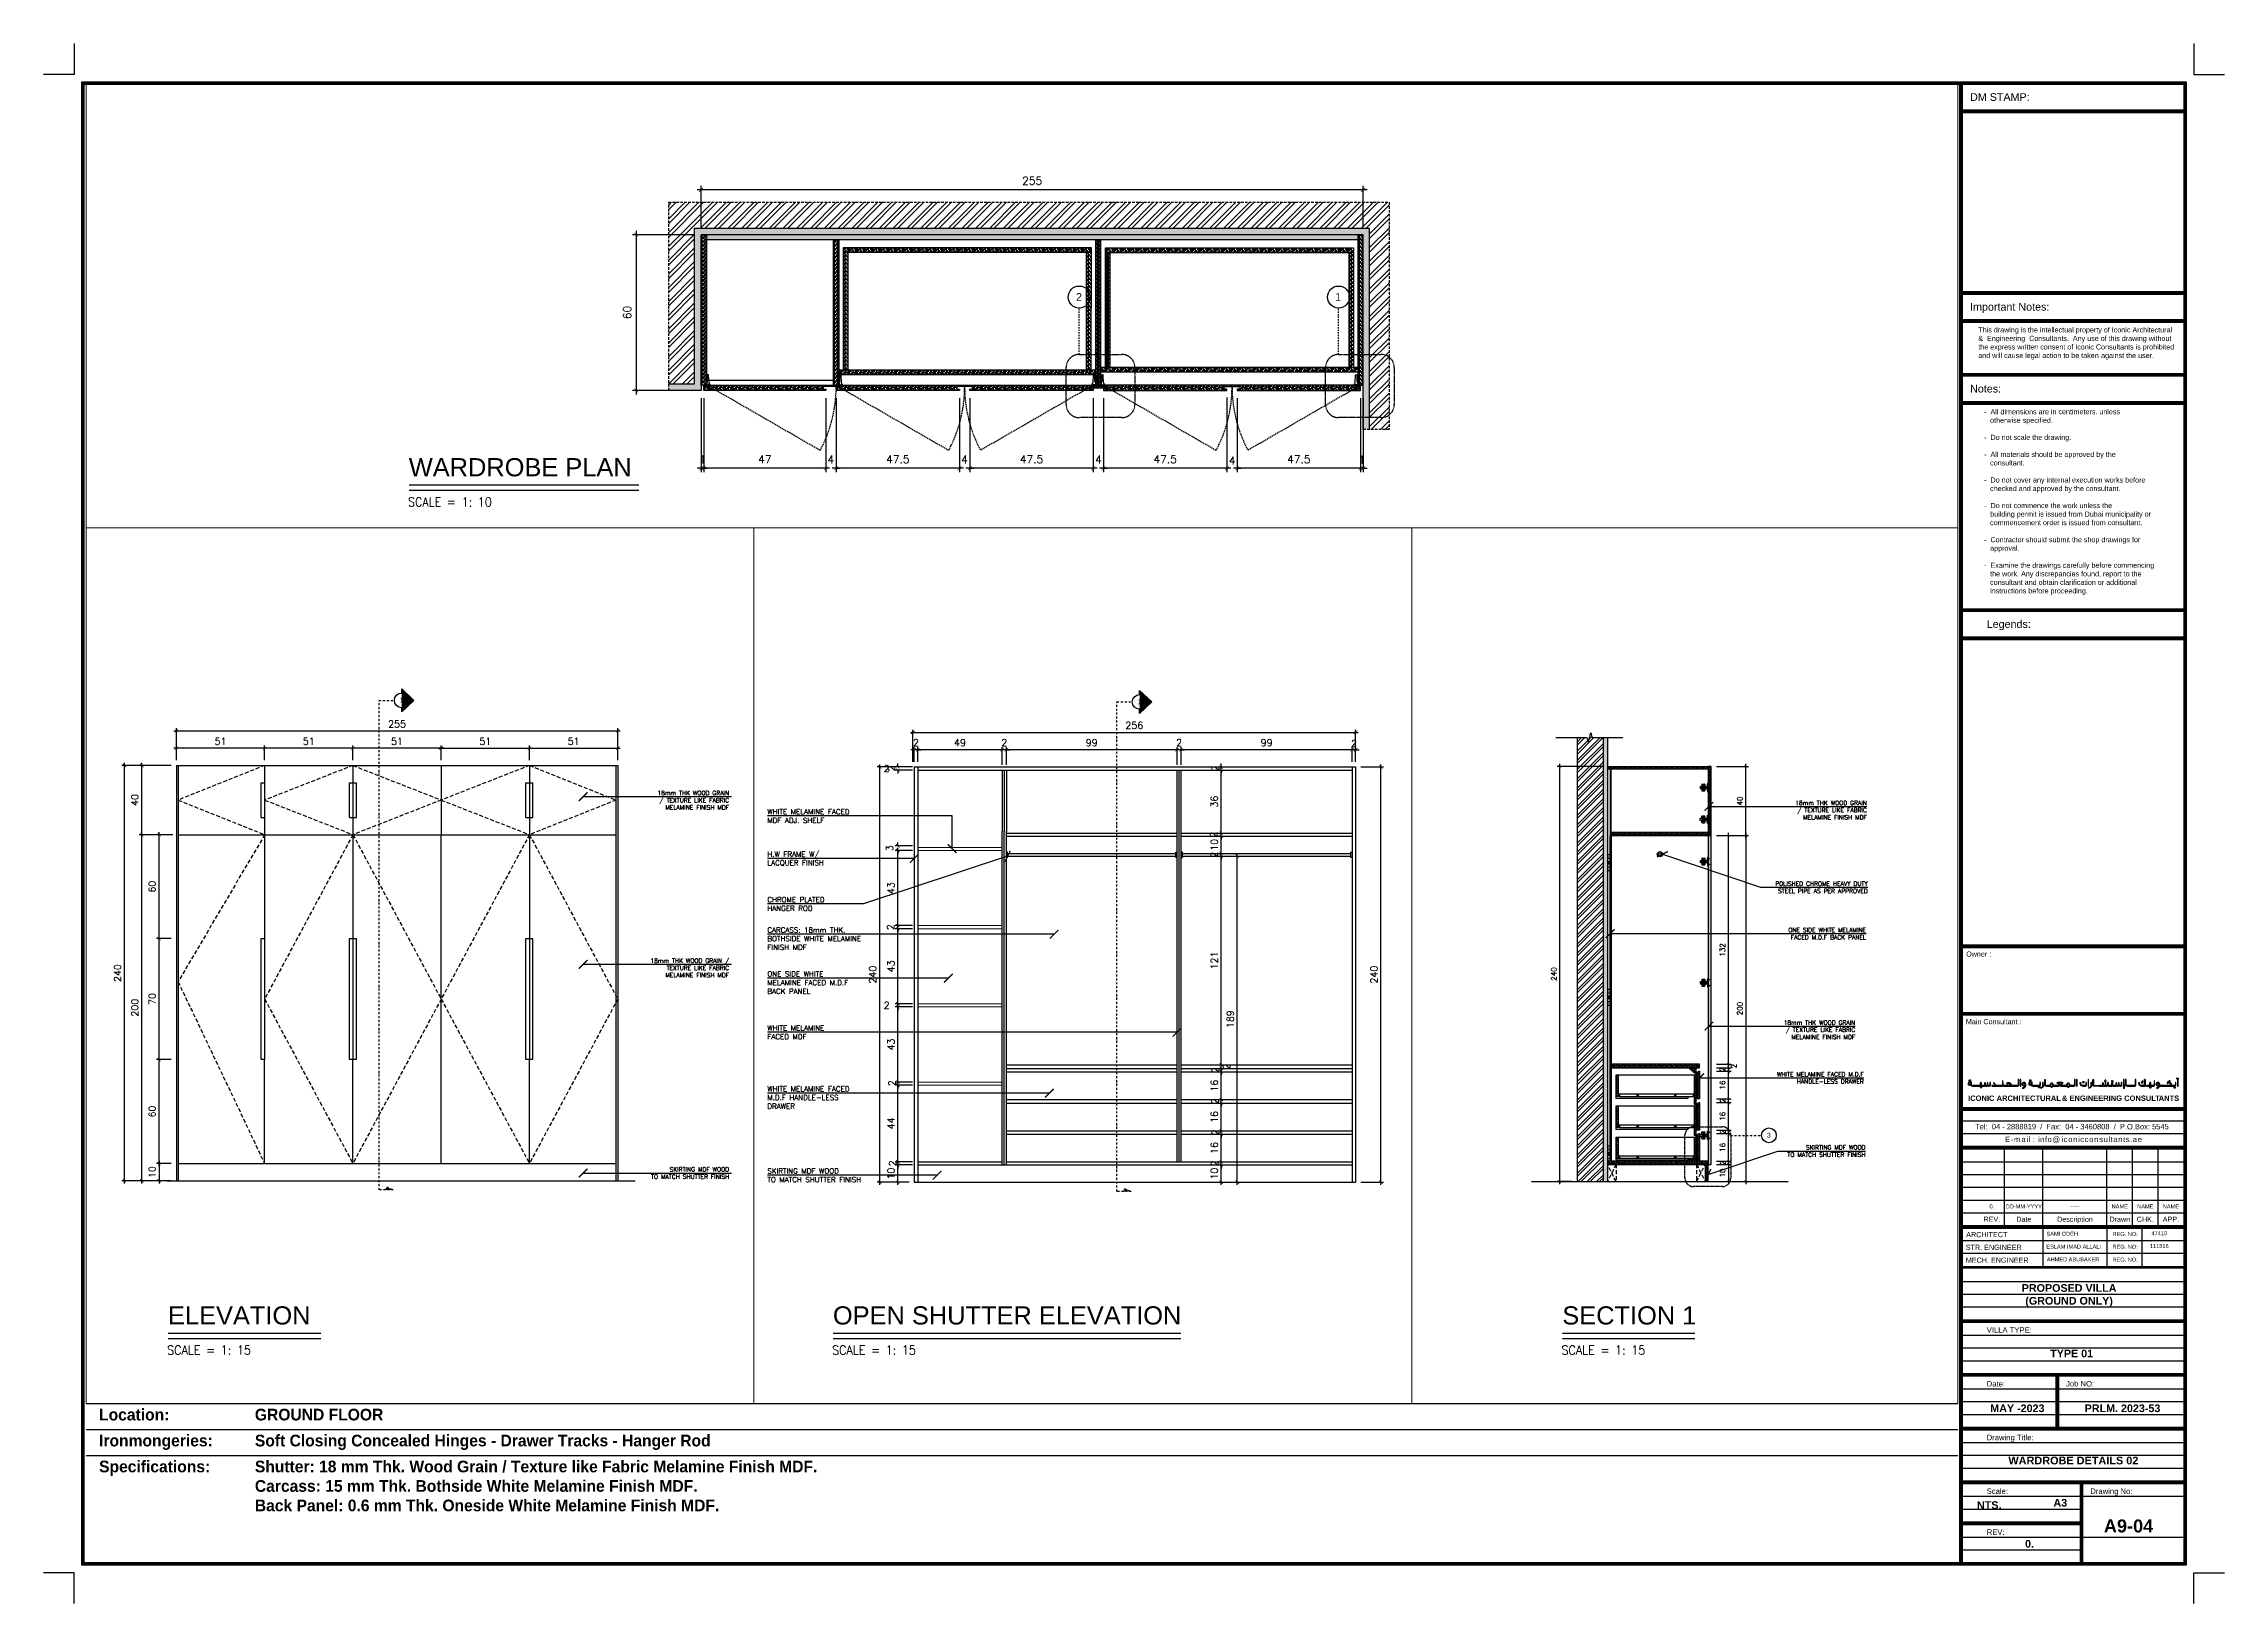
# Paper-space layout '02' of a CAD drawing. Header units: centimetres. Extents: x -37 to 4163, y -2 to 3003.
# The model-space entities are those that its viewports show. They can reach past a viewport. Long polylines and large blocks are cut down to what shows.
import ezdxf
from ezdxf.enums import TextEntityAlignment as Align

# ---------------------------------------------------------------- set-up
doc = ezdxf.new("R2010")
doc.units = ezdxf.units.CM
doc.header["$LTSCALE"] = 100
doc.header["$MEASUREMENT"] = 0
for name, pattern in [('CENTER', [2, 1.25, -0.25, 0.25, -0.25]), ('DASHDOT', [1, 0.5, -0.25, 0, -0.25]), ('HIDDEN', [0.375, 0.25, -0.125])]:
    doc.linetypes.add(name, pattern=pattern)
doc.layers.add('.05', color=1, linetype='Continuous', lineweight=5)
for name, color, linetype in [('CABINET', 4, 'Continuous'), ('DIM IN', 1, 'Continuous'), ('DM TITLE - A3$0$MTEXT-1', 2, 'Continuous'), ('DM TITLE - A3$0$MTEXT-2', 3, 'Continuous'), ('DM TITLE - A3$0$SHEET', 1, 'Continuous'), ('DM TITLE - A3$0$TITLE LOGO', 7, 'Continuous'), ('HATCH', 1, 'Continuous'), ('HIDDEN', 8, 'HIDDEN'), ('ID_TitleBlock-Text', 3, 'Continuous'), ('M TXT', 2, 'Continuous'), ('MTEXT-2', 3, 'Continuous'), ('PLASTER', 8, 'Continuous'), ('SECTION LINE', 6, 'DASHDOT'), ('TEXT', 3, 'Continuous'), ('WALL SECTION Y-Y FOR XREF$0$TEXT', 3, 'Continuous'), ('WALL-01', 7, 'Continuous'), ('WALL-03', 2, 'Continuous'), ('WALL-04', 1, 'Continuous')]:
    doc.layers.add(name, color=color, linetype=linetype)
doc.styles.add('ART', font='arial.ttf')
doc.styles.add('ART-PS-2', font='arialbd.ttf', dxfattribs={"height": 20})
doc.styles.add('DM TITLE - A3$0$ART-PS-1', font='arial.ttf', dxfattribs={"height": 40})
doc.styles.add('DM TITLE - A3$0$ART-PS-2', font='arialbd.ttf', dxfattribs={"height": 20})
doc.styles.add('ROMANS', font='romans')
doc.styles.add('WALL SECTION Y-Y FOR XREF$0$ART', font='arial.ttf')
doc.styles.add('WALL SECTION Y-Y FOR XREF$0$PL18', font='romans.shx', dxfattribs={"height": 18})
doc.dimstyles.new('AS-17-100', dxfattribs={"dimtxt": 10, "dimasz": 5, "dimexe": 10, "dimexo": 10, "dimgap": 6, "dimtad": 1, "dimtoh": 1, "dimdec": 0, "dimdsep": 46, "dimtxsty": 'ROMANS', "dimblk1": 'ARCHTICK', "dimblk2": 'ARCHTICK', "dimsah": 1, "dimcen": 25, "dimdle": 10, "dimclrd": 1, "dimclre": 1, "dimclrt": 2, "dimadec": 0, "dimazin": 0, "dimtfac": 1, "dimtdec": 0, "dimtofl": 0, "dimtmove": 2, "dimatfit": 3, "dimldrblk": 'ARCHTICK', "dimfxl": 1, "dimtolj": 1, "dimtzin": 0, "dimarcsym": 0})
doc.dimstyles.new('WALL SECTION Y-Y FOR XREF$0$18-MH-100', dxfattribs={"dimtxt": 18, "dimasz": 12, "dimexe": 15, "dimexo": 15, "dimgap": 6, "dimtad": 1, "dimtoh": 1, "dimdec": 0, "dimzin": 0, "dimdsep": 46, "dimtxsty": 'WALL SECTION Y-Y FOR XREF$0$PL18', "dimblk1": 'WALL SECTION Y-Y FOR XREF$0$_ARCHTICK', "dimblk2": 'WALL SECTION Y-Y FOR XREF$0$_ARCHTICK', "dimsah": 1, "dimcen": 25, "dimdle": 15, "dimclrd": 1, "dimclre": 1, "dimclrt": 2, "dimadec": 0, "dimazin": 0, "dimtfac": 1, "dimtdec": 0, "dimtmove": 2, "dimatfit": 3, "dimldrblk": 'WALL SECTION Y-Y FOR XREF$0$_ARCHTICK', "dimfxl": 1, "dimtolj": 1, "dimtzin": 0, "dimarcsym": 0})
pattern_1 = [(180, (-55.4284, 30.1352), (2e-16, 1.5), [2.5, -0.5]), (180, (-54.9284, 30.6352), (2e-16, 1.5), [1.5, -0.375, 0.75, -0.375]), (180, (-54.1784, 31.1352), (2e-16, 1.5), [2.5, -0.5])]
pattern_2 = [(180, (568.4602, -853.6799), (2e-16, 1.5), [2.5, -0.5]), (180, (568.9602, -853.1799), (2e-16, 1.5), [1.5, -0.375, 0.75, -0.375]), (180, (569.7102, -852.6799), (2e-16, 1.5), [2.5, -0.5])]
pattern_3 = [(180, (629.1602, -853.6799), (2e-16, 1.5), [2.5, -0.5]), (180, (629.6602, -853.1799), (2e-16, 1.5), [1.5, -0.375, 0.75, -0.375]), (180, (630.4102, -852.6799), (2e-16, 1.5), [2.5, -0.5])]
pattern_4 = [(180, (846.9248, -247.7881), (2e-16, 1.5), [2.5, -0.5]), (180, (847.4248, -247.2881), (2e-16, 1.5), [1.5, -0.375, 0.75, -0.375]), (180, (848.1748, -246.7881), (2e-16, 1.5), [2.5, -0.5])]
pattern_5 = [(180, (846.9248, -227.7881), (2e-16, 1.5), [2.5, -0.5]), (180, (847.4248, -227.2881), (2e-16, 1.5), [1.5, -0.375, 0.75, -0.375]), (180, (848.1748, -226.7881), (2e-16, 1.5), [2.5, -0.5])]
pattern_6 = [(180, (846.9248, -228.1881), (2e-16, 1.5), [2.5, -0.5]), (180, (847.4248, -227.6881), (2e-16, 1.5), [1.5, -0.375, 0.75, -0.375]), (180, (848.1748, -227.1881), (2e-16, 1.5), [2.5, -0.5])]

psp = doc.layouts.new('02')

# ---------------------------------------------------------------- texts
at = {"layer": 'ID_TitleBlock-Text', "attachment_point": 1}
for s, width, gutter_width, heights, insert, char_height in [('\\pt539.98956;{\\fCentury Gothic|b1|i0|c0|p34;Location: }', 2593.704, 6.25, [0], (70.3, 373.3), 22.5), ('{\\fCentury Gothic|b1|i0|c0|p34;GROUND FLOOR}', 2443.707, 6.25, [0], (370.3, 373.3), 22.5), ('\\pt539.98956;{\\fCentury Gothic|b1|i0|c0|p34;Ironmongeries:}', 2593.704, 6.25, [0], (70.3, 323.3), 22.5), ('{\\fCentury Gothic|b1|i0|c0|p34;Soft Closing Concealed Hinges - Drawer Tracks - Hanger Rod }', 2443.707, 6.25, [0], (370.3, 323.3), 22.5), ('\\pt539.98956;{\\fCentury Gothic|b1|i0|c0|p34;Specifications: }', 2593.704, 6.25, [0], (70.3, 273.3), 22.5), ('{\\fCentury Gothic|b1|i0|c0|p34;Shutter: 18 mm Thk. Wood Grain / Texture like Fabric Melamine Finish MDF.\\PCarcass: 15 mm Thk. Bothside White Melamine Finish MDF.\\PBack Panel: 0.6 mm Thk. Oneside White Melamine Finish MDF.}', 3279.979, 0, [194.9], (370.3, 273.3), 22.4996)]:
    psp.add_mtext_dynamic_manual_height_columns(s, width=width, gutter_width=gutter_width, heights=heights, dxfattribs=dict(at, insert=insert, char_height=char_height))
at = {"layer": 'MTEXT-2', "style": 'ART-PS-2'}
for s, height, p in [('WARDROBE DETAILS 02', 15, (3872.6, 261.6)), ('NTS.', 15, (3710.5, 175.7)), ('A9-04', 25, (3978.9, 127.5))]:
    psp.add_text(s, height=height, dxfattribs=at).set_placement(p, align=Align.BOTTOM_CENTER)
at = {"layer": 'TEXT', "style": 'ART'}
for s, height, p in [('WARDROBE PLAN', 34.999, (666.8, 2169.5, 0)), ('ELEVATION', 35, (203.1, 535.6, 0)), ('OPEN SHUTTER ELEVATION', 34.999, (1483.6, 535.6, 0)), ('SECTION 1', 35, (2888.4, 535.6, 0))]:
    psp.add_text(s, height=height, dxfattribs=at).set_placement(p)
at = {"layer": 'TEXT', "style": 'ROMANS', "width": 0.9}
for s, p in [('SCALE = 1: 10', (665.2, 2111.4, 0)), ('SCALE = 1: 15', (201.4, 477.5, 0)), ('SCALE = 1: 15', (1482, 477.5, 0)), ('SCALE = 1: 15', (2886.8, 477.5, 0))]:
    psp.add_text(s, height=17.5, dxfattribs=at).set_placement(p)

msp = doc.modelspace()

# ---------------------------------------------------------------- texts
at = {"layer": 'SECTION LINE', "color": 2, "style": 'ART'}
for s, p in [('2', (815.65, -999.91)), ('1', (915.47, -999.91)), ('1', (260.76, -1189.35)), ('1', (800.24, -1189.35)), ('3', (1292.96, -1440.21))]:
    msp.add_text(s, height=2.95, dxfattribs=at).set_placement(p, align=Align.MIDDLE_CENTER)
at = {"layer": 'TEXT', "style": 'ROMANS'}
for s, width, insert, char_height, attachment_point in [('18mm THK WOOD GRAIN \\P/^ITEXTURE LIKE FABRIC \\PMELAMINE FINISH MDF', 108.9032, (449.97, -1241.73), 2.5, 3), ('WHITE MELAMINE FACED MDF ADJ. SHELF', 56.5377, (585.19, -1251.4), 3, 1), ('18mm THK WOOD GRAIN \\P/ TEXTURE LIKE FABRIC \\PMELAMINE FINISH MDF', 108.9032, (1349.61, -1246.92), 2.5, 3), ('H.W FRAME W/ \\PLACQUER FINISH', 108.9032, (585.19, -1275.91), 3, 1), ('POLISHED CHROME HEAVY DUTY \\PSTEEL PIPE AS PER APPROVED', 108.9032, (1350.16, -1293.61), 2.5, 3), ('CHROME PLATED \\PHANGER ROD', 108.9032, (585.19, -1302.23), 3, 1), ('CARCASS: 18mm THK. \\PBOTHSIDE WHITE MELAMINE\\PFINISH MDF', 108.9032, (585.19, -1319.75), 3, 1), ('ONE SIDE WHITE MELAMINE \\PFACED M.D.F BACK PANEL', 108.9032, (1349.13, -1320.39), 2.5, 3), ('18mm THK WOOD GRAIN /\\PTEXTURE LIKE FABRIC \\PMELAMINE FINISH MDF', 108.9032, (449.97, -1338.64), 2.5, 3), ('ONE SIDE WHITE \\PMELAMINE FACED M.D.F \\PBACK PANEL', 108.9032, (585.19, -1345.16), 3, 1), ('WHITE MELAMINE \\PFACED MDF ', 108.9032, (585.19, -1376.39), 3, 1), ('18mm THK WOOD GRAIN \\P/ TEXTURE LIKE FABRIC \\PMELAMINE FINISH MDF', 108.9032, (1342.9, -1373.85), 2.5, 3), ('\\pt30;WHITE MELAMINE FACED M.D.F\\PHANDLE-LESS DRAWER', 108.9032, (1347.82, -1403.73), 2.5, 3), ('\\pt36;WHITE MELAMINE FACED \\PM.D.F HANDLE-LESS \\PDRAWER', 108.9032, (585.19, -1411.57), 3, 1), ('SKIRTING MDF WOOD\\PTO MATCH SHUTTER FINISH', 108.9032, (1348.81, -1446.03), 2.5, 3), ('SKIRTING MDF WOOD\\PTO MATCH SHUTTER FINISH', 108.9032, (449.97, -1459.26), 2.5, 3), ('SKIRTING MDF WOOD\\PTO MATCH SHUTTER FINISH', 108.9032, (585.19, -1459.01), 3, 1)]:
    msp.add_mtext_dynamic_manual_height_columns(s, width=width, gutter_width=100, heights=[0], dxfattribs=dict(at, insert=insert, char_height=char_height, attachment_point=attachment_point))

# ---------------------------------------------------------------- blocks, each defined once
blk = doc.blocks.new('DM TITLE - A3$0$A$C0F014806')
at = {"color": 20}
for p, q in [((10278, 1288), (10268, 1274)), ((11850, 1337), (11875, 1313)), ((12346, 1389), (12301, 1389)), ((1426, 1035), (1413, 1000)), ((1513, 1215), (1509, 1183)), ((2284, 1190), (2297, 1163)), ((5416, 1026), (5356, 1000)), ((5398, 1062), (5359, 1035)), ((5459, 1000), (5416, 1026)), ((5453, 1051), (5467, 1035)), ((9111, 886), (9111, 873)), ((9111, 873), (9205, 873)), ((9116, 1035), (9116, 1000)), ((9205, 873), (9194, 895)), ((9209, 960), (9199, 947)), ((10180, 1213), (10180, 1201)), ((10180, 1201), (10274, 1201)), ((10274, 1201), (10263, 1222)), ((11939, 1035), (11248, 1035)), ((11703, 1189), (11728, 1164)), ((12153, 1035), (11974, 1035)), ((12301, 999), (12346, 999))]:
    blk.add_line(p, q, dxfattribs=at)
for points in [[(110, 1350), (75, 1350), (75, 1315), (110, 1315)], [(180, 1350), (145, 1350), (145, 1315), (180, 1315)], [(2073, 1304), (2038, 1304), (2038, 1269), (2073, 1269)], [(3657, 1350), (3622, 1350), (3622, 1315), (3657, 1315)], [(3727, 1350), (3692, 1350), (3692, 1315), (3727, 1315)], [(8056, 1306), (8021, 1306), (8021, 1271), (8056, 1271)], [(8092, 1372), (8057, 1372), (8057, 1337), (8092, 1337)], [(8126, 1306), (8091, 1306), (8091, 1271), (8126, 1271)], [(8462, 1306), (8427, 1306), (8427, 1271), (8462, 1271)], [(8532, 1306), (8497, 1306), (8497, 1271), (8532, 1271)], [(10968, 1306), (10933, 1306), (10933, 1271), (10968, 1271)], [(10968, 1306), (10933, 1306), (10933, 1271), (10968, 1271)], [(12346, 1389), (12301, 1389), (12301, 999), (12346, 999)], [(762, 950), (727, 950), (727, 915), (762, 915)], [(832, 950), (797, 950), (797, 915), (832, 915)], [(4177, 950), (4142, 950), (4142, 915), (4177, 915)], [(4247, 950), (4212, 950), (4212, 915), (4247, 915)], [(6768, 1254), (6733, 1254), (6733, 1219), (6768, 1219)], [(6838, 1254), (6803, 1254), (6803, 1219), (6838, 1219)], [(10691, 945), (10656, 945), (10656, 910), (10691, 910)], [(10691, 945), (10656, 945), (10656, 910), (10691, 910)], [(10761, 945), (10726, 945), (10726, 910), (10761, 910)], [(10761, 945), (10726, 945), (10726, 910), (10761, 910)], [(12125, 945), (12090, 945), (12090, 910), (12125, 910)], [(12125, 945), (12090, 945), (12090, 910), (12125, 910)], [(12195, 945), (12160, 945), (12160, 910), (12195, 910)], [(12195, 945), (12160, 945), (12160, 910), (12195, 910)]]:
    blk.add_lwpolyline(points, close=True, dxfattribs=at)
for points in [[(2105, 1000), (2936, 1000, 0.4116766), (3001, 1065), (3001, 1384), (2966, 1384), (2966, 1065, -0.4104933), (2936, 1035), (2575, 1035)], [(4845, 1000), (4582, 1000, -0.4116766), (4517, 1065), (4517, 1384), (4552, 1384), (4552, 1065, 0.4104933), (4582, 1035), (4832, 1035)], [(5981, 1000), (6240, 1000, 0.4116766), (6304, 1065), (6304, 1384), (6269, 1384), (6269, 1065, -0.4104933), (6239, 1035), (5994, 1035)], [(7740, 1000), (7409, 1000, -0.4116766), (7344, 1065), (7344, 1384), (7379, 1384), (7379, 1065, 0.4104933), (7409, 1035), (7740, 1035)], [(9348, 1000), (9798, 1000, 0.4116766), (9863, 1065), (9863, 1384), (9828, 1384), (9828, 1065, -0.4104933), (9798, 1035), (9348, 1035)], [(10407, 1065), (10407, 1384), (10372, 1384), (10372, 1065, -0.4104933), (10342, 1035), (10205, 1035)], [(10372, 1065), (10372, 1384), (10407, 1384), (10407, 1065, 0.4104933), (10437, 1035), (10574, 1035)], [(11974, 1035, 0.5214336), (11775, 1212), (11875, 1313)], [(180, 1236), (180, 1255), (215, 1255), (215, 1065, 0.4104933), (245, 1035), (692, 1035)], [(692, 1000), (244, 1000, -0.4116766), (180, 1065), (180, 1071)], [(793, 1065), (793, 1216), (758, 1216), (758, 1065, -0.4104933), (728, 1035), (280, 1035)], [(280, 1000), (728, 1000, 0.2061118), (775, 1020, 0.2061118)], [(758, 1065), (758, 1216), (793, 1216), (793, 1065, 0.4104933), (823, 1035), (827, 1035)], [(827, 1000), (823, 1000, -0.2061118), (775, 1020, -0.2061118)], [(1028, 1077), (1028, 1203), (993, 1203), (993, 1065, -0.4104933), (963, 1035), (827, 1035)], [(827, 1000), (964, 1000, 0.2423502), (1017, 1027, 0.2423502)], [(1563, 1000), (2010, 1000, 0.2061118), (2058, 1020, 0.2061118)], [(2075, 1065), (2075, 1216), (2040, 1216), (2040, 1065, -0.4104933), (2010, 1035), (1620, 1035)], [(2340, 1035), (2106, 1035, -0.4179437), (2075, 1065), (2075, 1216), (2040, 1216), (2040, 1065)], [(2109, 1000), (2105, 1000, -0.2061118), (2058, 1020, -0.2061118)], [(3389, 1032, -0.4099067), (3239, 870), (3217, 907, 0.4099349), (3344, 993, 0.5798526), (3338, 999, -0.2506946), (3249, 1013, -0.5298209), (3263, 1209, -0.5599927), (3389, 1135), (3389, 1032)], [(3389, 1032), (3389, 1135, 0.5599927), (3263, 1209, 0.5298209), (3249, 1013, 0.2506946), (3338, 999, -0.5798526), (3344, 993, -0.4099349), (3217, 907), (3239, 870, 0.1599061), (3329, 904, 0.1599061)], [(3726, 1236), (3726, 1255), (3761, 1255), (3761, 1065, 0.4104933), (3791, 1035), (4166, 1035)], [(4166, 1000), (3791, 1000, -0.4116766), (3726, 1065), (3726, 1071)], [(3827, 1000), (4202, 1000, 0.4116766), (4266, 1065), (4266, 1216), (4231, 1216), (4231, 1065, -0.4104933), (4201, 1035), (3827, 1035)], [(4399, 1077), (4399, 1027, -0.4489047), (4268, 910), (4265, 877)], [(4434, 1077), (4434, 1027, -0.4623418), (4265, 877, -0.3763802)], [(6769, 1000), (6712, 1002, -0.3538405), (6605, 1212), (6641, 1212)], [(6771, 1035), (6720, 1037, -0.3562232), (6641, 1212)], [(6773, 1000), (6910, 1000, 0.4116766), (6975, 1065), (6975, 1216), (6940, 1216), (6940, 1065, -0.4104933), (6910, 1035), (6771, 1035)], [(7224, 1077), (7224, 1027, -0.4489047), (7092, 910), (7090, 877)], [(7259, 1077), (7259, 1027, -0.4623418), (7090, 877, -0.3763802)], [(7942, 1077), (7942, 1203), (7907, 1203), (7907, 1065, -0.4104933), (7877, 1035), (7740, 1035)], [(7740, 1000), (7877, 1000, 0.2423502), (7930, 1027, 0.2423502)], [(8215, 1077), (8215, 1213), (8250, 1213), (8250, 1083, 0.3861728), (8295, 1035), (8417, 1035)], [(8417, 1000), (8280, 1000, -0.2423502), (8227, 1027, -0.2423502)], [(8497, 1065), (8497, 1216), (8462, 1216), (8462, 1065, -0.4104933), (8432, 1035), (8295, 1035)], [(8295, 1000), (8432, 1000, 0.2061118), (8479, 1020, 0.2061118)], [(8462, 1065), (8462, 1216), (8497, 1216), (8497, 1065, 0.4104933), (8527, 1035), (8663, 1035)], [(8663, 1000), (8526, 1000, -0.2061118), (8479, 1020, -0.2061118)], [(8732, 1077), (8732, 1203), (8697, 1203), (8697, 1065, -0.4104933), (8667, 1035), (8531, 1035)], [(8531, 1000), (8668, 1000, 0.2423502), (8721, 1027, 0.2423502)], [(9145, 891, -0.3157159), (9111, 886, -0.9313616)], [(9255, 1096), (9246, 1078, -0.2800635), (9175, 1035, 345.0566503)], [(9279, 1065), (9277, 1063, -0.2800635), (9175, 1000)], [(10205, 1000), (10146, 1002, -0.3538405), (10040, 1212), (10075, 1212)], [(10205, 1035), (10155, 1037, -0.3562232), (10075, 1212, -2.4638586)], [(10214, 1218, -0.3157159), (10180, 1213, -0.9313616)], [(10205, 1000), (10342, 1000, 0.2061118), (10390, 1020, 0.2061118)], [(10574, 1000), (10437, 1000, -0.2061118), (10390, 1020, -0.2061118)], [(10727, 1065), (10727, 1216), (10692, 1216), (10692, 1065, -0.4104933), (10662, 1035), (10525, 1035)], [(10525, 1000), (10662, 1000, 0.2061118), (10710, 1020, 0.2061118)], [(10692, 1065), (10692, 1216), (10727, 1216), (10727, 1065, 0.4104933), (10757, 1035), (10894, 1035)], [(10894, 1000), (10757, 1000, -0.2061118), (10710, 1020, -0.2061118)], [(10766, 1000), (10903, 1000, 0.4116766), (10968, 1065), (10968, 1216), (10933, 1216), (10933, 1065, -0.4104933), (10903, 1035), (10766, 1035)], [(12153, 1000), (11238, 1000, -0.0691059), (11237, 989, -0.3532208), (11097, 873), (11075, 909, 0.4099349), (11203, 995, 0.5798526), (11196, 1001, -0.2506946), (11108, 1015, -0.5298209), (11122, 1211, -0.5599927), (11248, 1137), (11248, 1035)], [(11939, 1035, 0.6339981), (11728, 1164)]]:
    blk.add_lwpolyline(points, format="xyb", dxfattribs=at)
for points in [[(3123, 998), (3123, 1384), (3088, 1384), (3088, 998), (3123, 998)], [(6426, 998), (6426, 1384), (6391, 1384), (6391, 998), (6426, 998)], [(7095, 998), (7095, 1384), (7060, 1384), (7060, 998), (7095, 998)], [(9178, 1076), (9178, 1384), (9143, 1384), (9143, 1076), (9178, 1076)], [(9290, 1097), (9290, 1384), (9255, 1384), (9255, 1096)], [(11703, 1189), (11850, 1337)], [(180, 1236), (179, 1237), (147, 1254), (121, 1257), (81, 1254), (57, 1224), (43, 1195), (37, 1168), (31, 1140), (39, 1106), (54, 1081), (89, 1069), (131, 1070), (166, 1071), (180, 1071)], [(180, 1190), (160, 1213), (138, 1225), (120, 1226), (96, 1225), (83, 1207), (71, 1185), (66, 1162), (62, 1140), (67, 1118), (74, 1106), (94, 1099), (130, 1100), (165, 1101), (180, 1101)], [(180, 1101), (180, 1190)], [(280, 1035), (713, 1035)], [(713, 1000), (280, 1000)], [(993, 1203), (1028, 1203), (1028, 1077)], [(1028, 1077), (1028, 1203), (993, 1203), (993, 1073)], [(1182, 1077), (1182, 1203), (1147, 1203), (1147, 1077)], [(1336, 1073), (1336, 1213), (1301, 1213), (1301, 1077)], [(1413, 1000), (2010, 1000)], [(1590, 1035), (1426, 1035)], [(1509, 1183), (1533, 1172), (1550, 1156), (1566, 1131), (1579, 1099), (1588, 1060), (1590, 1035)], [(1513, 1215), (1550, 1197), (1573, 1176), (1593, 1145), (1608, 1108), (1618, 1064), (1620, 1035)], [(1590, 1035), (1563, 1035)], [(2010, 1035), (1620, 1035)], [(2284, 1190), (2308, 1202), (2342, 1210), (2378, 1213), (2428, 1211), (2472, 1202), (2511, 1178), (2539, 1150), (2556, 1116), (2569, 1073), (2574, 1042), (2575, 1035)], [(2297, 1163), (2319, 1174), (2342, 1180)], [(2544, 1035), (2455, 1035)], [(2457, 1174), (2461, 1174), (2493, 1154), (2515, 1132), (2528, 1105), (2540, 1066), (2544, 1037), (2544, 1035)], [(3726, 1236), (3725, 1237), (3694, 1254), (3667, 1257), (3627, 1254), (3604, 1224), (3590, 1195), (3584, 1168), (3578, 1140), (3585, 1106), (3601, 1081), (3636, 1069), (3678, 1070), (3713, 1071), (3726, 1071)], [(3726, 1190), (3706, 1213), (3685, 1225), (3667, 1226), (3643, 1225), (3630, 1207), (3618, 1185), (3613, 1162), (3609, 1140), (3614, 1118), (3621, 1106), (3641, 1099), (3677, 1100), (3712, 1101), (3726, 1101)], [(3726, 1101), (3726, 1190)], [(3827, 1035), (4186, 1035)], [(4186, 1000), (3827, 1000)], [(4434, 1073), (4434, 1213), (4399, 1213), (4399, 1077)], [(4832, 1035), (4638, 1035)], [(4638, 1000), (4845, 1000)], [(5011, 1000), (5356, 1000)], [(5359, 1035), (5025, 1035)], [(5398, 1062), (5389, 1070), (5359, 1108), (5338, 1126), (5323, 1138), (5299, 1146), (5252, 1161), (5268, 1209), (5310, 1233), (5357, 1243), (5413, 1247), (5470, 1240), (5518, 1224), (5576, 1188), (5555, 1155), (5453, 1051)], [(5531, 1174), (5431, 1071), (5412, 1091), (5381, 1129), (5357, 1149), (5338, 1165), (5308, 1174), (5290, 1180), (5293, 1189), (5321, 1205), (5361, 1213), (5413, 1217), (5463, 1211), (5505, 1196), (5534, 1179), (5531, 1174)], [(5459, 1000), (5815, 1000)], [(5802, 1035), (5467, 1035)], [(6895, 1000), (6769, 1000)], [(6771, 1035), (6895, 1035)], [(7259, 1073), (7259, 1213), (7224, 1213), (7224, 1077)], [(7907, 1203), (7942, 1203), (7942, 1077)], [(7942, 1077), (7942, 1203), (7907, 1203), (7907, 1073)], [(8096, 1077), (8096, 1203), (8061, 1203), (8061, 1077)], [(8250, 1083), (8250, 1213), (8215, 1213), (8215, 1077)], [(8697, 1203), (8732, 1203), (8732, 1077)], [(8732, 1077), (8732, 1203), (8697, 1203), (8697, 1073)], [(8886, 1077), (8886, 1203), (8851, 1203), (8851, 1077)], [(9040, 1073), (9040, 1213), (9005, 1213), (9005, 1077)], [(9175, 1035), (9116, 1035)], [(9116, 1000), (9175, 1000)], [(9348, 1000), (9331, 1005), (9315, 1018), (9300, 1031), (9279, 1065)], [(9348, 1035), (9319, 1053), (9300, 1071), (9290, 1097)]]:
    blk.add_lwpolyline(points, dxfattribs=at)
for points in [[(12218, 1065), (12218, 1216), (12183, 1216), (12183, 1065, -0.4104933), (12153, 1035), (11974, 1035, 0.5214336), (11775, 1212), (11875, 1313), (11850, 1337), (11703, 1189), (11728, 1164, -0.6339981), (11939, 1035), (11248, 1035), (11248, 1137, 0.5599927), (11122, 1211, 0.5298209), (11108, 1015, 0.2506946), (11196, 1001, -0.5798526), (11203, 995, -0.4099349), (11075, 909), (11097, 873, 0.3532208), (11237, 989, 0.0691059), (11238, 1000), (12154, 1000, 0.4116766)], [(12380, 1474, -0.5123425), (12314, 1457, 0.3168383), (12246, 1439), (12257, 1428, -0.3638196), (12319, 1439, 0.3838783), (12392, 1464)], [(12392, 1464), (12380, 1474, -0.5123425), (12314, 1457, 0.3168383), (12246, 1439), (12257, 1428, -0.3638196), (12319, 1439, 0.3838783)], [(3352, 1135), (3352, 1035, 0.1592411), (3325, 1034, -0.2491908), (3272, 1043, -0.5259878), (3281, 1176, -0.5536177)], [(3352, 1035, 0.1592411), (3325, 1034, -0.2491908), (3272, 1043, -0.5259878), (3281, 1176, -0.5536177), (3352, 1135)], [(11210, 1137), (11210, 1037, 0.1592411), (11184, 1036, -0.2491908), (11131, 1045, -0.5259878), (11140, 1178, -0.5536177)], [(11210, 1037, 0.1592411), (11184, 1036, -0.2491908), (11131, 1045, -0.5259878), (11140, 1178, -0.5536177), (11210, 1137)]]:
    blk.add_lwpolyline(points, format="xyb", close=True, dxfattribs=at)
for centre, radius, start, end in [((10249, 1250), 47.3, 53.09424, 222.10276), ((10249, 1250), 30.9, 53.09424, 296.37665), ((1088, 1092), 96.4, 222.33669, 322.93891), ((1088, 1092), 61.4, 194.58124, 345.41876), ((1242, 1092), 96.4, 217.06109, 348.37363), ((1242, 1092), 61.4, 194.58124, 345.41876), ((8002, 1092), 96.4, 222.33669, 322.93891), ((8002, 1092), 61.4, 194.58124, 345.41876), ((8155, 1092), 96.4, 217.06109, 317.66331), ((8155, 1092), 61.4, 194.58124, 345.41876), ((8792, 1092), 96.4, 222.33669, 322.93891), ((8792, 1092), 61.4, 194.58124, 345.41876), ((8946, 1092), 96.4, 217.06109, 348.37363), ((8946, 1092), 61.4, 194.58124, 345.41876), ((9181, 923), 47.3, 53.09424, 222.10276), ((9181, 923), 30.9, 53.09424, 296.37665)]:
    blk.add_arc(centre, radius, start, end, dxfattribs=at)
for centre, major_axis, ratio in [((2397, 1106), (0, -71), 0.7854068), ((4928, 1060), (0, -81.6), 0.8436498), ((5898, 1060), (0, -81.6), 0.8436498)]:
    blk.add_ellipse(centre, major_axis=major_axis, ratio=ratio, dxfattribs=at)
for points, knots in [([(2342, 1180), (2341, 1178), (2339, 1177), (2334, 1171), (2331, 1167), (2326, 1159), (2323, 1155), (2317, 1142), (2315, 1134), (2312, 1117), (2311, 1109), (2312, 1092), (2314, 1083), (2319, 1067), (2322, 1059), (2330, 1046), (2334, 1041), (2339, 1036), (2339, 1035), (2340, 1035)], [3.8100186, 3.8100186, 3.8100186, 3.8100186, 3.881833, 3.881833, 4.0483318, 4.0483318, 4.2148305, 4.2148305, 4.4954519, 4.4954519, 4.7760732, 4.7760732, 5.0566946, 5.0566946, 5.3373159, 5.3373159, 5.5510902, 5.5510902, 5.5765545, 5.5765545, 5.5765545, 5.5765545]), ([(2455, 1035), (2457, 1036), (2458, 1038), (2463, 1044), (2466, 1048), (2473, 1059), (2476, 1067), (2481, 1082), (2482, 1090), (2483, 1106), (2483, 1114), (2481, 1129), (2479, 1137), (2473, 1152), (2469, 1159), (2463, 1169), (2460, 1172), (2457, 1174)], [6.9898166, 6.9898166, 6.9898166, 6.9898166, 7.0733229, 7.0733229, 7.2419229, 7.2419229, 7.5027135, 7.5027135, 7.7635042, 7.7635042, 8.0242949, 8.0242949, 8.2850855, 8.2850855, 8.5458762, 8.5458762, 8.6755501, 8.6755501, 8.6755501, 8.6755501]), ([(5025, 1035), (5025, 1036), (5025, 1038), (5027, 1048), (5028, 1058), (5027, 1077), (5025, 1086), (5020, 1104), (5016, 1113), (5008, 1127), (5003, 1134), (4993, 1145), (4988, 1150), (4977, 1158), (4971, 1161), (4960, 1166), (4955, 1168), (4943, 1171), (4936, 1172), (4924, 1172), (4918, 1171), (4906, 1169), (4900, 1167), (4889, 1163), (4883, 1160), (4873, 1153), (4868, 1149), (4860, 1141), (4855, 1136), (4848, 1126), (4845, 1121), (4839, 1110), (4837, 1104), (4832, 1089), (4831, 1079), (4829, 1060), (4830, 1050), (4831, 1039), (4832, 1037), (4832, 1035)], [7.6117543, 7.6117543, 7.6117543, 7.6117543, 7.6566559, 7.6566559, 7.920474, 7.920474, 8.1842921, 8.1842921, 8.4481102, 8.4481102, 8.6630457, 8.6630457, 8.8779812, 8.8779812, 9.0540087, 9.0540087, 9.2300361, 9.2300361, 9.4060636, 9.4060636, 9.582091, 9.582091, 9.7581185, 9.7581185, 9.9341459, 9.9341459, 10.1101734, 10.1101734, 10.2862008, 10.2862008, 10.4622283, 10.4622283, 10.6382557, 10.6382557, 10.9076221, 10.9076221, 11.1769884, 11.1769884, 11.2378015, 11.2378015, 11.2378015, 11.2378015]), ([(4845, 1000), (4848, 996), (4850, 992), (4857, 983), (4861, 978), (4872, 968), (4877, 964), (4890, 957), (4896, 954), (4908, 951), (4914, 950), (4922, 949), (4925, 949), (4928, 949), (4932, 949), (4936, 949), (4946, 950), (4952, 951), (4963, 955), (4968, 958), (4978, 963), (4983, 967), (4992, 974), (4996, 978), (5003, 987), (5007, 992), (5010, 998), (5011, 999), (5011, 1000)], [5.3081516, 5.3081516, 5.3081516, 5.3081516, 5.4325358, 5.4325358, 5.6324363, 5.6324363, 5.8323369, 5.8323369, 6.0322374, 6.0322374, 6.196266, 6.196266, 6.2831853, 6.2831853, 6.2831853, 6.396255, 6.396255, 6.5623521, 6.5623521, 6.7284493, 6.7284493, 6.8945464, 6.8945464, 7.0606435, 7.0606435, 7.2267406, 7.2267406, 7.2582165, 7.2582165, 7.2582165, 7.2582165]), ([(5994, 1035), (5995, 1036), (5995, 1038), (5997, 1048), (5997, 1058), (5996, 1077), (5995, 1086), (5989, 1104), (5986, 1113), (5977, 1127), (5973, 1134), (5963, 1145), (5958, 1150), (5946, 1158), (5941, 1161), (5930, 1166), (5924, 1168), (5912, 1171), (5906, 1172), (5894, 1172), (5888, 1171), (5876, 1169), (5870, 1167), (5858, 1163), (5853, 1160), (5843, 1153), (5838, 1149), (5829, 1141), (5825, 1136), (5818, 1126), (5815, 1121), (5809, 1110), (5807, 1104), (5802, 1089), (5800, 1079), (5799, 1060), (5799, 1050), (5801, 1039), (5801, 1037), (5802, 1035)], [7.6117543, 7.6117543, 7.6117543, 7.6117543, 7.6566559, 7.6566559, 7.920474, 7.920474, 8.1842921, 8.1842921, 8.4481102, 8.4481102, 8.6630457, 8.6630457, 8.8779812, 8.8779812, 9.0540087, 9.0540087, 9.2300361, 9.2300361, 9.4060636, 9.4060636, 9.582091, 9.582091, 9.7581185, 9.7581185, 9.9341459, 9.9341459, 10.1101734, 10.1101734, 10.2862008, 10.2862008, 10.4622283, 10.4622283, 10.6382557, 10.6382557, 10.9076221, 10.9076221, 11.1769884, 11.1769884, 11.2378015, 11.2378015, 11.2378015, 11.2378015]), ([(5815, 1000), (5817, 996), (5820, 992), (5826, 983), (5831, 978), (5841, 968), (5847, 964), (5859, 957), (5866, 954), (5878, 951), (5883, 950), (5892, 949), (5895, 949), (5898, 949), (5902, 949), (5906, 949), (5916, 950), (5921, 951), (5932, 955), (5937, 958), (5948, 963), (5952, 967), (5961, 974), (5965, 978), (5973, 987), (5976, 992), (5980, 998), (5981, 999), (5981, 1000)], [5.3081516, 5.3081516, 5.3081516, 5.3081516, 5.4325358, 5.4325358, 5.6324363, 5.6324363, 5.8323369, 5.8323369, 6.0322374, 6.0322374, 6.196266, 6.196266, 6.2831853, 6.2831853, 6.2831853, 6.396255, 6.396255, 6.5623521, 6.5623521, 6.7284493, 6.7284493, 6.8945464, 6.8945464, 7.0606435, 7.0606435, 7.2267406, 7.2267406, 7.2582165, 7.2582165, 7.2582165, 7.2582165])]:
    blk.add_open_spline(points, degree=3, knots=knots, dxfattribs=at)
at = {"layer": 'DM TITLE - A3$0$MTEXT-2', "color": 20, "style": 'DM TITLE - A3$0$ART-PS-2'}
for s, p in [('ICONIC', (801, 40)), ('ARCHITECTURAL ', (3645, 40)), ('& ENGINEERING ', (7352, 40)), ('CONSUL', (10109, 40)), ('T', (11128, 40)), ('ANTS', (11807, 40))]:
    blk.add_text(s, height=315, dxfattribs=at).set_placement(p, align=Align.BOTTOM_CENTER)
blk = doc.blocks.new('DM TITLE - A3')
at = {"color": 20}
blk.add_line((3687.3, 1019.8), (4114, 1019.8), dxfattribs=at)
at = {"layer": 'Defpoints', "color": 250}
for points in [[(3687.3, 997.1), (4114, 997.1)], [(3687.3, 972.4), (4114, 972.4)], [(3687.3, 687.7), (4114, 687.7)], [(3687.3, 663.1), (4114, 663.1)], [(3687.3, 638.4), (4114, 638.4)], [(3687.3, 584.2), (4114, 584.2)], [(3687.3, 559.6), (4114, 559.6)], [(3687.3, 534.9), (4114, 534.9)], [(3687.3, 480.7), (3867.6, 480.7)], [(3872.5, 480.7), (4114, 480.7)], [(3687.3, 456.1), (3867.6, 456.1)], [(3687.3, 431.4), (3867.6, 431.4)], [(3872.5, 456.1), (4114, 456.1)], [(3872.5, 431.4), (4114, 431.4)], [(3687.3, 377.2), (4114, 377.2)], [(3687.3, 352.6), (4114, 352.6)], [(3687.3, 328), (4114, 328)], [(3687.3, 273.8), (3914.4, 273.8)], [(3919.3, 273.8), (4114, 273.8)], [(3687.3, 249.1), (3914.4, 249.1)], [(3687.3, 194.9), (3914.4, 194.9)], [(3687.3, 170.3), (3914.4, 170.3)], [(3919.3, 194.9), (4114, 194.9)]]:
    blk.add_lwpolyline(points, dxfattribs=at)
at = {"layer": 'DM TITLE - A3$0$SHEET'}
for p, q in [((3682.4, 2993.7), (3682.4, 145.6)), ((3687.3, 2993.7), (3687.3, 145.6)), ((3769, 795), (3769, 942.9)), ((3842.9, 795), (3842.9, 942.9)), ((3966.1, 795), (3966.1, 942.9)), ((4015.4, 795), (4015.4, 942.9)), ((4064.7, 795), (4064.7, 942.9)), ((3867.6, 510.3), (3867.6, 406.8)), ((3872.5, 510.3), (3872.5, 406.8))]:
    blk.add_line(p, q, dxfattribs=at)
for points in [[(51.4, 3072), (51.4, 3012.8), (-7.8, 3012.8)], [(4133.1, 3072), (4133.1, 3012.8), (4192.2, 3012.8)], [(3687.3, 2944.4), (4114, 2944.4)], [(3687.3, 2939.5), (4114, 2939.5)], [(3687.3, 2594.5), (4114, 2594.5)], [(3687.3, 2589.6), (4114, 2589.6)], [(3687.3, 2540.3), (4114, 2540.3)], [(3687.3, 2535.4), (4114, 2535.4)], [(3687.3, 2436.8), (4114, 2436.8)], [(3687.3, 2431.9), (4114, 2431.9)], [(3687.3, 2382.6), (4114, 2382.6)], [(3687.3, 2377.7), (4114, 2377.7)], [(3687.3, 1983.5), (4114, 1983.5)], [(3687.3, 1978.5), (4114, 1978.5)], [(3687.3, 1929.3), (4114, 1929.3)], [(3687.3, 1924.3), (4114, 1924.3)], [(3687.3, 1336), (4114, 1336)], [(3687.3, 1331.1), (4114, 1331.1)], [(3687.3, 1205.9), (4114, 1205.9)], [(3687.3, 1200.9), (4114, 1200.9)], [(3687.3, 1022.3), (4114, 1022.3)], [(3687.3, 1017.4), (4114, 1017.4)], [(3687.3, 947.8), (4114, 947.8)], [(3687.3, 942.9), (4114, 942.9)], [(3687.3, 918.2), (4114, 918.2)], [(3687.3, 893.6), (4114, 893.6)], [(3687.3, 868.9), (4114, 868.9)], [(3687.3, 844.3), (4114, 844.3)], [(3687.3, 819.7), (4114, 819.7)], [(3687.3, 795), (4114, 795)], [(3687.3, 791.2), (4114, 791.2)], [(3687.3, 790.1), (4114, 790.1)], [(3687.3, 766.5), (4114, 766.5)], [(3687.3, 741.9), (4114, 741.9)], [(3687.3, 613.8), (4114, 613.8)], [(3687.3, 608.9), (4114, 608.9)], [(3687.3, 510.3), (4114, 510.3)], [(3687.3, 505.4), (4114, 505.4)], [(3687.3, 406.8), (4114, 406.8)], [(3687.3, 401.9), (4114, 401.9)], [(3687.3, 303.3), (4114, 303.3)], [(3687.3, 298.4), (4114, 298.4)], [(3914.4, 298.4), (3914.4, 145.6)], [(3919.3, 298.4), (3919.3, 145.6)], [(3687.3, 224.5), (3914.4, 224.5)], [(3687.3, 219.5), (3914.4, 219.5)], [(51.4, 67.3), (51.4, 126.5), (-7.8, 126.5)], [(4133.1, 67.3), (4133.1, 126.5), (4192.2, 126.5)]]:
    blk.add_lwpolyline(points, dxfattribs=at)
for points in [[(65.6, 2998.6), (4118.9, 2998.6), (4118.9, 140.7), (65.6, 140.7)], [(70.5, 2993.7), (4114, 2993.7), (4114, 145.6), (70.5, 145.6)]]:
    blk.add_lwpolyline(points, close=True, dxfattribs=at)
at = {"layer": 'DM TITLE - A3$0$SHEET', "const_width": 4.93}
blk.add_lwpolyline([(68.1, 2996.2), (4116.4, 2996.2), (4116.4, 143.2), (68.1, 143.2)], close=True, dxfattribs=at)
for points in [[(3684.9, 2993.7), (3684.9, 145.6)], [(3687.3, 2941.9), (4114, 2941.9)], [(3687.3, 2592.1), (4114, 2592.1)], [(3687.3, 2537.9), (4114, 2537.9)], [(3687.3, 2434.4), (4114, 2434.4)], [(3687.3, 2380.2), (4114, 2380.2)], [(3687.3, 1981), (4114, 1981)], [(3687.3, 1926.8), (4114, 1926.8)], [(3687.3, 1333.6), (4114, 1333.6)], [(3687.3, 1203.4), (4114, 1203.4)], [(3687.3, 1019.8), (4114, 1019.8)], [(3687.3, 945.3), (4114, 945.3)], [(3687.3, 792.6), (4114, 792.6)], [(3687.3, 714.8), (4114, 714.8)], [(3687.3, 611.3), (4114, 611.3)], [(3687.3, 507.8), (4114, 507.8)], [(3870, 510.3), (3870, 406.8)], [(3687.3, 404.3), (4114, 404.3)], [(3687.3, 300.9), (4114, 300.9)], [(3916.8, 298.4), (3916.8, 145.6)], [(3687.3, 222), (3914.4, 222)]]:
    blk.add_lwpolyline(points, dxfattribs=at)
at = {"layer": 'DM TITLE - A3$0$TITLE LOGO', "color": 1}
for p, q in [((3842.9, 791.2), (3842.9, 714.8)), ((3966.1, 791.2), (3966.1, 714.8)), ((4033, 791.2), (4033, 712.3))]:
    blk.add_line(p, q, dxfattribs=at)
at = {"layer": 'DM TITLE - A3$0$TITLE LOGO', "color": 20, "xscale": 0.03283918365200329, "yscale": 0.03283918365200329, "zscale": 0.03283918365200329}
blk.add_blockref('DM TITLE - A3$0$A$C0F014806', (3697.8, 1030.9), dxfattribs=at)
at = {"layer": 'DM TITLE - A3$0$MTEXT-1', "color": 3, "style": 'DM TITLE - A3$0$ART-PS-1'}
for s, height, p in [('DM STAMP:', 14.78, (3702.5, 2969.1)), ('Important Notes:', 14.784, (3702.5, 2565)), ('Notes:', 14.78, (3702.5, 2407.3)), ('Legends:', 14.78, (3734.5, 1953.9))]:
    blk.add_text(s, height=height, dxfattribs=at).set_placement(p, align=Align.MIDDLE_LEFT)
for s, height, p in [('Owner :', 9.86, (3719.1, 1318.2)), ('Main Consultant :', 9.856, (3748, 1188)), ('REV.', 9.86, (3744.4, 807.3)), ('Date', 9.86, (3806, 807.3)), ('Description', 9.856, (3904.5, 807.3)), ('Drawn', 9.86, (3990.8, 807.3)), ('CHK.', 9.86, (4040, 807.3)), ('APP.', 9.86, (4089.3, 807.3))]:
    blk.add_text(s, height=height, dxfattribs=at).set_placement(p, align=Align.MIDDLE_CENTER)
at = {"layer": 'DM TITLE - A3$0$MTEXT-1', "style": 'DM TITLE - A3$0$ART-PS-1'}
for s, p in [('VILLA TYPE:', (3734.5, 585.5)), ('Date:', (3734.5, 482)), ('Job NO:', (3887.3, 482)), ('Drawing Title:', (3734.5, 378.5)), ('Scale:', (3734.5, 275)), ('Drawing No:', (3934.1, 275)), ('REV:', (3734.5, 196.2))]:
    blk.add_text(s, height=10.56, dxfattribs=at).set_placement(p, align=Align.BOTTOM_LEFT)
at = {"layer": 'DM TITLE - A3$0$MTEXT-1', "char_height": 10.56, "width": 419.78, "attachment_point": 4, "style": 'DM TITLE - A3$0$ART-PS-1'}
for s, insert in [('{\\W0.98;Tel:  04 - 2888819  /  Fax:  \\Q1.2;04 - 3460808  /  \\Q0;P.O.Box: 5545 }', (3712.2, 985.7)), ('{\\fArial|b0|i0|c0|p34;\\W0.98;\\T1.2;E-mail : info@iconicconsultants.ae}', (3769.7, 960.2))]:
    blk.add_mtext(s, dxfattribs=dict(at, insert=insert))
at = {"layer": 'DM TITLE - A3$0$MTEXT-2', "color": 2, "style": 'DM TITLE - A3$0$ART-PS-1'}
for s, p in [('0.', (3744.4, 832)), ('DD-MM-YYYY', (3806, 832)), ('-----', (3904.5, 832)), ('NAME', (3990.8, 832)), ('NAME', (4040, 832)), ('NAME', (4089.3, 832)), ('111816', (4066.9, 755.8)), ('47410', (4066.9, 780.5))]:
    blk.add_text(s, height=7.74, dxfattribs=at).set_placement(p, align=Align.MIDDLE_CENTER)
at = {"layer": 'DM TITLE - A3$0$MTEXT-2', "style": 'DM TITLE - A3$0$ART-PS-1'}
for s, height, p in [('STR. ENGINEER', 9.916, (3748, 753.2)), ('ARCHITECT', 9.92, (3734.7, 777.8)), ('REG. NO:', 7.74, (4001, 778.9)), ('REG. NO:', 7.74, (4001, 754.3)), ('MECH. ENGINEER', 9.916, (3754.7, 728.5)), ('REG. NO:', 7.74, (4001, 729.6))]:
    blk.add_text(s, height=height, dxfattribs=at).set_placement(p, align=Align.MIDDLE_CENTER)
at = {"layer": 'DM TITLE - A3$0$MTEXT-2', "color": 2, "style": 'DM TITLE - A3$0$ART-PS-1'}
for s, height, p in [('SAMI ODEH', 7.74, (3849.6, 775.4)), ('ESLAM IMAD ALLALI', 7.744, (3849.4, 750.8)), ('AHMED ABUBAKER', 7.744, (3850.3, 726.2))]:
    blk.add_text(s, height=height, dxfattribs=at).set_placement(p)
at = {"layer": 'DM TITLE - A3$0$MTEXT-2', "style": 'DM TITLE - A3$0$ART-PS-2'}
for s, height, p in [('PROPOSED VILLA', 14.784, (3893.2, 663.1)), ('(GROUND ONLY)', 14.784, (3893.2, 638.4)), ('TYPE 01', 14.78, (3898.1, 537)), ('MAY -2023', 14.78, (3793.6, 431.4)), (' PRLM. 2023-53', 14.784, (3993.2, 431.4)), ('A3', 14.78, (3876.2, 249.4)), ('0.', 14.78, (3817, 170.3))]:
    blk.add_text(s, height=height, dxfattribs=at).set_placement(p, align=Align.BOTTOM_CENTER)
at = {"layer": 'DM TITLE - A3$0$MTEXT-2', "attachment_point": 1, "style": 'DM TITLE - A3$0$ART-PS-1'}
for s, insert, char_height, width in [('This drawing is the intellectual property of Iconic Architectural &  Engineering  Consultants.  Any use of this drawing without the express written consent of Iconic Consultants is prohibited and will cause legal action to be taken^Iagainst the user.', (3718.3, 2525.5), 9.8559, 378.346), ('-  All dimensions are in centimeters. unless\\P   otherwise specified.\\P\\P-  Do not scale the drawing.\\P\\P-  All materials should be approved by the\\P   consultant. \\P\\P-  Do not cover any internal execution works before \\P   checked and approved by the consultant. \\P\\P-  Do not commence the work unless the  \\P   building permit is issued from Dubai municipality or\\P   commencement order is issued from consultant. \\P\\P-  Contractor should submit the shop drawings for\\P   approval. \\P\\P-  Examine the drawings carefully before commencing\\P   the work. Any discrepancies found, report to the\\P   consultant and obtain clarification or additional\\P   instructions before proceeding.', (3729.6, 2367.8), 9.856, 366.898)]:
    blk.add_mtext(s, dxfattribs=dict(at, insert=insert, char_height=char_height, width=width))
blk = doc.blocks.new('_ARCHTICK')
at = {"color": 0, "linetype": 'ByBlock', "const_width": 0.15}
blk.add_lwpolyline([(-0.5, -0.5), (0.5, 0.5)], dxfattribs=at)
blk = doc.blocks.new('*D120')
at = {"layer": 'Defpoints', "color": 0, "transparency": 16777216}
for p in [(110.62, -1267.04), (130.62, -1267.04), (130.62, -1467.04)]:
    blk.add_point(p, dxfattribs=at)
at = {"layer": 'DIM IN', "color": 1, "lineweight": -2, "transparency": 16777216}
for p, q in [((127.62, -1267.04), (109.12, -1267.04)), ((110.62, -1468.54), (110.62, -1265.54)), ((127.62, -1467.04), (109.12, -1467.04))]:
    blk.add_line(p, q, dxfattribs=at)
at = {"layer": 'DIM IN', "color": 1, "lineweight": -2, "transparency": 16777216, "xscale": 2, "yscale": 2, "zscale": 2}
for p, rotation in [((110.62, -1267.04), 90), ((110.62, -1467.04), 270)]:
    blk.add_blockref('_ARCHTICK', p, dxfattribs=dict(at, rotation=rotation))
at = {"layer": 'DIM IN', "color": 2, "transparency": 16777216, "insert": (106.62, -1367.04), "char_height": 4, "attachment_point": 5, "rotation": 90, "style": 'ROMANS'}
blk.add_mtext('\\A1;200', dxfattribs=at)
blk = doc.blocks.new('*D284')
at = {"layer": 'Defpoints', "color": 0, "transparency": 16777216}
for p in [(334.62, -1217.04), (283.62, -1227.04), (334.62, -1227.04)]:
    blk.add_point(p, dxfattribs=at)
at = {"layer": 'DIM IN', "color": 1, "lineweight": -2, "transparency": 16777216}
for p, q in [((282.12, -1217.04), (336.12, -1217.04)), ((283.62, -1224.04), (283.62, -1215.54)), ((334.62, -1224.04), (334.62, -1215.54))]:
    blk.add_line(p, q, dxfattribs=at)
at = {"layer": 'DIM IN', "color": 1, "lineweight": -2, "transparency": 16777216, "xscale": 2, "yscale": 2, "zscale": 2, "rotation": 180}
blk.add_blockref('_ARCHTICK', (283.62, -1217.04), dxfattribs=at)
at = {"layer": 'DIM IN', "color": 1, "lineweight": -2, "transparency": 16777216, "xscale": 2, "yscale": 2, "zscale": 2}
blk.add_blockref('_ARCHTICK', (334.62, -1217.04), dxfattribs=at)
at = {"layer": 'DIM IN', "color": 2, "transparency": 16777216, "insert": (309.12, -1213.04), "char_height": 4, "attachment_point": 5, "style": 'ROMANS'}
blk.add_mtext('\\A1;51', dxfattribs=at)
blk = doc.blocks.new('*D121')
at = {"layer": 'Defpoints', "color": 0, "transparency": 16777216}
for p in [(385.62, -1207.04), (130.62, -1227.04), (385.62, -1227.04)]:
    blk.add_point(p, dxfattribs=at)
at = {"layer": 'DIM IN', "color": 1, "lineweight": -2, "transparency": 16777216}
for p, q in [((129.12, -1207.04), (387.12, -1207.04)), ((130.62, -1224.04), (130.62, -1205.54)), ((385.62, -1224.04), (385.62, -1205.54))]:
    blk.add_line(p, q, dxfattribs=at)
at = {"layer": 'DIM IN', "color": 1, "lineweight": -2, "transparency": 16777216, "xscale": 2, "yscale": 2, "zscale": 2, "rotation": 180}
blk.add_blockref('_ARCHTICK', (130.62, -1207.04), dxfattribs=at)
at = {"layer": 'DIM IN', "color": 1, "lineweight": -2, "transparency": 16777216, "xscale": 2, "yscale": 2, "zscale": 2}
blk.add_blockref('_ARCHTICK', (385.62, -1207.04), dxfattribs=at)
at = {"layer": 'DIM IN', "color": 2, "transparency": 16777216, "insert": (258.12, -1203.04), "char_height": 4, "attachment_point": 5, "style": 'ROMANS'}
blk.add_mtext('\\A1;255', dxfattribs=at)
blk = doc.blocks.new('*D122')
at = {"layer": 'Defpoints', "color": 0, "transparency": 16777216}
for p in [(120.62, -1327.04), (130.62, -1327.04), (130.62, -1397.04)]:
    blk.add_point(p, dxfattribs=at)
at = {"layer": 'DIM IN', "color": 1, "lineweight": -2, "transparency": 16777216}
for p, q in [((127.62, -1327.04), (119.12, -1327.04)), ((120.62, -1398.54), (120.62, -1325.54)), ((127.62, -1397.04), (119.12, -1397.04))]:
    blk.add_line(p, q, dxfattribs=at)
at = {"layer": 'DIM IN', "color": 1, "lineweight": -2, "transparency": 16777216, "xscale": 2, "yscale": 2, "zscale": 2}
for p, rotation in [((120.62, -1327.04), 90), ((120.62, -1397.04), 270)]:
    blk.add_blockref('_ARCHTICK', p, dxfattribs=dict(at, rotation=rotation))
at = {"layer": 'DIM IN', "color": 2, "transparency": 16777216, "insert": (116.62, -1362.04), "char_height": 4, "attachment_point": 5, "rotation": 90, "style": 'ROMANS'}
blk.add_mtext('\\A1;70', dxfattribs=at)
blk = doc.blocks.new('*D123')
at = {"layer": 'Defpoints', "color": 0, "transparency": 16777216}
for p in [(100.62, -1227.04), (130.62, -1227.04), (130.62, -1467.04)]:
    blk.add_point(p, dxfattribs=at)
at = {"layer": 'DIM IN', "color": 1, "lineweight": -2, "transparency": 16777216}
for p, q in [((100.62, -1468.54), (100.62, -1225.54)), ((127.62, -1227.04), (99.12, -1227.04)), ((127.62, -1467.04), (99.12, -1467.04))]:
    blk.add_line(p, q, dxfattribs=at)
at = {"layer": 'DIM IN', "color": 1, "lineweight": -2, "transparency": 16777216, "xscale": 2, "yscale": 2, "zscale": 2}
for p, rotation in [((100.62, -1227.04), 90), ((100.62, -1467.04), 270)]:
    blk.add_blockref('_ARCHTICK', p, dxfattribs=dict(at, rotation=rotation))
at = {"layer": 'DIM IN', "color": 2, "transparency": 16777216, "insert": (96.62, -1347.04), "char_height": 4, "attachment_point": 5, "rotation": 90, "style": 'ROMANS'}
blk.add_mtext('\\A1;240', dxfattribs=at)
blk = doc.blocks.new('*D124')
at = {"layer": 'Defpoints', "color": 0, "transparency": 16777216}
for p in [(120.62, -1397.04), (130.62, -1397.04), (130.62, -1457.04)]:
    blk.add_point(p, dxfattribs=at)
at = {"layer": 'DIM IN', "color": 1, "lineweight": -2, "transparency": 16777216}
for p, q in [((127.62, -1397.04), (119.12, -1397.04)), ((120.62, -1458.54), (120.62, -1395.54)), ((127.62, -1457.04), (119.12, -1457.04))]:
    blk.add_line(p, q, dxfattribs=at)
at = {"layer": 'DIM IN', "color": 1, "lineweight": -2, "transparency": 16777216, "xscale": 2, "yscale": 2, "zscale": 2}
for p, rotation in [((120.62, -1397.04), 90), ((120.62, -1457.04), 270)]:
    blk.add_blockref('_ARCHTICK', p, dxfattribs=dict(at, rotation=rotation))
at = {"layer": 'DIM IN', "color": 2, "transparency": 16777216, "insert": (116.62, -1427.04), "char_height": 4, "attachment_point": 5, "rotation": 90, "style": 'ROMANS'}
blk.add_mtext('\\A1;60', dxfattribs=at)
blk = doc.blocks.new('*D285')
at = {"layer": 'Defpoints', "color": 0, "transparency": 16777216}
for p in [(385.62, -1217.04), (334.62, -1227.04), (385.62, -1227.04)]:
    blk.add_point(p, dxfattribs=at)
at = {"layer": 'DIM IN', "color": 1, "lineweight": -2, "transparency": 16777216}
for p, q in [((333.12, -1217.04), (387.12, -1217.04)), ((334.62, -1224.04), (334.62, -1215.54)), ((385.62, -1224.04), (385.62, -1215.54))]:
    blk.add_line(p, q, dxfattribs=at)
at = {"layer": 'DIM IN', "color": 1, "lineweight": -2, "transparency": 16777216, "xscale": 2, "yscale": 2, "zscale": 2, "rotation": 180}
blk.add_blockref('_ARCHTICK', (334.62, -1217.04), dxfattribs=at)
at = {"layer": 'DIM IN', "color": 1, "lineweight": -2, "transparency": 16777216, "xscale": 2, "yscale": 2, "zscale": 2}
blk.add_blockref('_ARCHTICK', (385.62, -1217.04), dxfattribs=at)
at = {"layer": 'DIM IN', "color": 2, "transparency": 16777216, "insert": (360.12, -1213.04), "char_height": 4, "attachment_point": 5, "style": 'ROMANS'}
blk.add_mtext('\\A1;51', dxfattribs=at)
blk = doc.blocks.new('*D125')
at = {"layer": 'Defpoints', "color": 0, "transparency": 16777216}
for p in [(925.1, -1207.04), (669.31, -1227.04), (925.1, -1227.04)]:
    blk.add_point(p, dxfattribs=at)
at = {"layer": 'DIM IN', "color": 1, "lineweight": -2, "transparency": 16777216}
for p, q in [((667.81, -1207.04), (926.6, -1207.04)), ((669.31, -1224.04), (669.31, -1205.54)), ((925.1, -1224.04), (925.1, -1205.54))]:
    blk.add_line(p, q, dxfattribs=at)
at = {"layer": 'DIM IN', "color": 1, "lineweight": -2, "transparency": 16777216, "xscale": 2, "yscale": 2, "zscale": 2, "rotation": 180}
blk.add_blockref('_ARCHTICK', (669.31, -1207.04), dxfattribs=at)
at = {"layer": 'DIM IN', "color": 1, "lineweight": -2, "transparency": 16777216, "xscale": 2, "yscale": 2, "zscale": 2}
blk.add_blockref('_ARCHTICK', (925.1, -1207.04), dxfattribs=at)
at = {"layer": 'DIM IN', "color": 2, "transparency": 16777216, "insert": (797.21, -1203.04), "char_height": 4, "attachment_point": 5, "style": 'ROMANS'}
blk.add_mtext('\\A1;256', dxfattribs=at)
blk = doc.blocks.new('*D286')
at = {"layer": 'Defpoints', "color": 0, "transparency": 16777216}
for p in [(660.6, -1457.04), (672.1, -1457.04), (670.1, -1467.04)]:
    blk.add_point(p, dxfattribs=at)
at = {"layer": 'DIM IN', "color": 1, "lineweight": -2, "transparency": 16777216}
for p, q in [((669.1, -1457.04), (659.1, -1457.04)), ((660.6, -1468.54), (660.6, -1455.54)), ((667.1, -1467.04), (659.1, -1467.04))]:
    blk.add_line(p, q, dxfattribs=at)
at = {"layer": 'DIM IN', "color": 1, "lineweight": -2, "transparency": 16777216, "xscale": 2, "yscale": 2, "zscale": 2}
for p, rotation in [((660.6, -1457.04), 90), ((660.6, -1467.04), 270)]:
    blk.add_blockref('_ARCHTICK', p, dxfattribs=dict(at, rotation=rotation))
at = {"layer": 'DIM IN', "color": 2, "transparency": 16777216, "insert": (656.6, -1462.04), "char_height": 4, "attachment_point": 5, "rotation": 90, "style": 'ROMANS'}
blk.add_mtext('\\A1;10', dxfattribs=at)
blk = doc.blocks.new('*D287')
at = {"layer": 'Defpoints', "color": 0, "transparency": 16777216}
for p in [(925.1, -1217.04), (923.1, -1227.04), (925.1, -1227.04)]:
    blk.add_point(p, dxfattribs=at)
at = {"layer": 'DIM IN', "color": 1, "lineweight": -2, "transparency": 16777216}
for p, q in [((923.1, -1217.04), (921.1, -1217.04)), ((923.1, -1224.04), (923.1, -1215.54)), ((925.1, -1224.04), (925.1, -1215.54)), ((925.1, -1217.04), (927.1, -1217.04))]:
    blk.add_line(p, q, dxfattribs=at)
at = {"layer": 'DIM IN', "color": 1, "lineweight": -2, "transparency": 16777216, "xscale": 2, "yscale": 2, "zscale": 2}
blk.add_blockref('_ARCHTICK', (923.1, -1217.04), dxfattribs=at)
at = {"layer": 'DIM IN', "color": 1, "lineweight": -2, "transparency": 16777216, "xscale": 2, "yscale": 2, "zscale": 2, "rotation": 180}
blk.add_blockref('_ARCHTICK', (925.1, -1217.04), dxfattribs=at)
at = {"layer": 'DIM IN', "color": 2, "transparency": 16777216, "insert": (924.1, -1213.47), "char_height": 4, "attachment_point": 5, "style": 'ROMANS'}
blk.add_mtext('\\A1;2', dxfattribs=at)
blk = doc.blocks.new('*D126')
at = {"layer": 'Defpoints', "color": 0, "transparency": 16777216}
for p in [(835.94, -1457.04), (847.44, -1457.04), (835.94, -1467.04)]:
    blk.add_point(p, dxfattribs=at)
at = {"layer": 'DIM IN', "color": 1, "lineweight": -2, "transparency": 16777216}
for p, q in [((838.94, -1457.04), (848.94, -1457.04)), ((847.44, -1468.54), (847.44, -1455.54)), ((838.94, -1467.04), (848.94, -1467.04))]:
    blk.add_line(p, q, dxfattribs=at)
at = {"layer": 'DIM IN', "color": 1, "lineweight": -2, "transparency": 16777216, "xscale": 2, "yscale": 2, "zscale": 2}
for p, rotation in [((847.44, -1457.04), 90), ((847.44, -1467.04), 270)]:
    blk.add_blockref('_ARCHTICK', p, dxfattribs=dict(at, rotation=rotation))
at = {"layer": 'DIM IN', "color": 2, "transparency": 16777216, "insert": (843.44, -1462.04), "char_height": 4, "attachment_point": 5, "rotation": 90, "style": 'ROMANS'}
blk.add_mtext('\\A1;10', dxfattribs=at)
blk = doc.blocks.new('*D127')
at = {"layer": 'Defpoints', "color": 0, "transparency": 16777216}
for p in [(835.94, -1439.24), (847.44, -1439.24), (835.94, -1455.24)]:
    blk.add_point(p, dxfattribs=at)
at = {"layer": 'DIM IN', "color": 1, "lineweight": -2, "transparency": 16777216}
for p, q in [((838.94, -1439.24), (848.94, -1439.24)), ((847.44, -1456.74), (847.44, -1437.74)), ((838.94, -1455.24), (848.94, -1455.24))]:
    blk.add_line(p, q, dxfattribs=at)
at = {"layer": 'DIM IN', "color": 1, "lineweight": -2, "transparency": 16777216, "xscale": 2, "yscale": 2, "zscale": 2}
for p, rotation in [((847.44, -1439.24), 90), ((847.44, -1455.24), 270)]:
    blk.add_blockref('_ARCHTICK', p, dxfattribs=dict(at, rotation=rotation))
at = {"layer": 'DIM IN', "color": 2, "transparency": 16777216, "insert": (843.44, -1447.24), "char_height": 4, "attachment_point": 5, "rotation": 90, "style": 'ROMANS'}
blk.add_mtext('\\A1;16', dxfattribs=at)
blk = doc.blocks.new('*D128')
at = {"layer": 'Defpoints', "color": 0, "transparency": 16777216}
for p in [(835.94, -1437.24), (835.94, -1439.24), (847.44, -1437.24)]:
    blk.add_point(p, dxfattribs=at)
at = {"layer": 'DIM IN', "color": 1, "lineweight": -2, "transparency": 16777216}
for p, q in [((847.44, -1437.24), (847.44, -1435.24)), ((838.94, -1437.24), (848.94, -1437.24)), ((838.94, -1439.24), (848.94, -1439.24)), ((847.44, -1439.24), (847.44, -1441.24))]:
    blk.add_line(p, q, dxfattribs=at)
at = {"layer": 'DIM IN', "color": 1, "lineweight": -2, "transparency": 16777216, "xscale": 2, "yscale": 2, "zscale": 2}
for p, rotation in [((847.44, -1437.24), 270), ((847.44, -1439.24), 90)]:
    blk.add_blockref('_ARCHTICK', p, dxfattribs=dict(at, rotation=rotation))
at = {"layer": 'DIM IN', "color": 2, "transparency": 16777216, "insert": (844.04, -1438.24), "char_height": 4, "attachment_point": 5, "rotation": 90, "style": 'ROMANS'}
blk.add_mtext('\\A1;2', dxfattribs=at)
blk = doc.blocks.new('*D129')
at = {"layer": 'Defpoints', "color": 0, "transparency": 16777216}
for p in [(835.94, -1421.24), (847.44, -1421.24), (835.94, -1437.24)]:
    blk.add_point(p, dxfattribs=at)
at = {"layer": 'DIM IN', "color": 1, "lineweight": -2, "transparency": 16777216}
for p, q in [((838.94, -1421.24), (848.94, -1421.24)), ((847.44, -1438.74), (847.44, -1419.74)), ((838.94, -1437.24), (848.94, -1437.24))]:
    blk.add_line(p, q, dxfattribs=at)
at = {"layer": 'DIM IN', "color": 1, "lineweight": -2, "transparency": 16777216, "xscale": 2, "yscale": 2, "zscale": 2}
for p, rotation in [((847.44, -1421.24), 90), ((847.44, -1437.24), 270)]:
    blk.add_blockref('_ARCHTICK', p, dxfattribs=dict(at, rotation=rotation))
at = {"layer": 'DIM IN', "color": 2, "transparency": 16777216, "insert": (843.44, -1429.24), "char_height": 4, "attachment_point": 5, "rotation": 90, "style": 'ROMANS'}
blk.add_mtext('\\A1;16', dxfattribs=at)
blk = doc.blocks.new('*D130')
at = {"layer": 'Defpoints', "color": 0, "transparency": 16777216}
for p in [(835.94, -1419.24), (847.44, -1419.24), (835.94, -1421.24)]:
    blk.add_point(p, dxfattribs=at)
at = {"layer": 'DIM IN', "color": 1, "lineweight": -2, "transparency": 16777216}
for p, q in [((838.94, -1419.24), (848.94, -1419.24)), ((847.44, -1419.24), (847.44, -1417.24)), ((838.94, -1421.24), (848.94, -1421.24)), ((847.44, -1421.24), (847.44, -1423.24))]:
    blk.add_line(p, q, dxfattribs=at)
at = {"layer": 'DIM IN', "color": 1, "lineweight": -2, "transparency": 16777216, "xscale": 2, "yscale": 2, "zscale": 2}
for p, rotation in [((847.44, -1419.24), 270), ((847.44, -1421.24), 90)]:
    blk.add_blockref('_ARCHTICK', p, dxfattribs=dict(at, rotation=rotation))
at = {"layer": 'DIM IN', "color": 2, "transparency": 16777216, "insert": (843.87, -1420.24), "char_height": 4, "attachment_point": 5, "rotation": 90, "style": 'ROMANS'}
blk.add_mtext('\\A1;2', dxfattribs=at)
blk = doc.blocks.new('*D131')
at = {"layer": 'Defpoints', "color": 0, "transparency": 16777216}
for p in [(835.94, -1403.24), (847.44, -1403.24), (835.94, -1419.24)]:
    blk.add_point(p, dxfattribs=at)
at = {"layer": 'DIM IN', "color": 1, "lineweight": -2, "transparency": 16777216}
for p, q in [((847.44, -1420.74), (847.44, -1401.74)), ((838.94, -1403.24), (848.94, -1403.24)), ((838.94, -1419.24), (848.94, -1419.24))]:
    blk.add_line(p, q, dxfattribs=at)
at = {"layer": 'DIM IN', "color": 1, "lineweight": -2, "transparency": 16777216, "xscale": 2, "yscale": 2, "zscale": 2}
for p, rotation in [((847.44, -1403.24), 90), ((847.44, -1419.24), 270)]:
    blk.add_blockref('_ARCHTICK', p, dxfattribs=dict(at, rotation=rotation))
at = {"layer": 'DIM IN', "color": 2, "transparency": 16777216, "insert": (843.44, -1411.24), "char_height": 4, "attachment_point": 5, "rotation": 90, "style": 'ROMANS'}
blk.add_mtext('\\A1;16', dxfattribs=at)
blk = doc.blocks.new('*D132')
at = {"layer": 'Defpoints', "color": 0, "transparency": 16777216}
for p in [(835.94, -1401.24), (847.44, -1401.24), (835.94, -1403.24)]:
    blk.add_point(p, dxfattribs=at)
at = {"layer": 'DIM IN', "color": 1, "lineweight": -2, "transparency": 16777216}
for p, q in [((838.94, -1401.24), (848.94, -1401.24)), ((847.44, -1401.24), (847.44, -1399.24)), ((838.94, -1403.24), (848.94, -1403.24)), ((847.44, -1403.24), (847.44, -1405.24))]:
    blk.add_line(p, q, dxfattribs=at)
at = {"layer": 'DIM IN', "color": 1, "lineweight": -2, "transparency": 16777216, "xscale": 2, "yscale": 2, "zscale": 2}
for p, rotation in [((847.44, -1401.24), 270), ((847.44, -1403.24), 90)]:
    blk.add_blockref('_ARCHTICK', p, dxfattribs=dict(at, rotation=rotation))
at = {"layer": 'DIM IN', "color": 2, "transparency": 16777216, "insert": (844.07, -1402.24), "char_height": 4, "attachment_point": 5, "rotation": 90, "style": 'ROMANS'}
blk.add_mtext('\\A1;2', dxfattribs=at)
blk = doc.blocks.new('*D133')
at = {"layer": 'Defpoints', "color": 0, "transparency": 16777216}
for p in [(835.94, -1399.24), (835.94, -1401.24), (847.44, -1399.24)]:
    blk.add_point(p, dxfattribs=at)
at = {"layer": 'DIM IN', "color": 1, "lineweight": -2, "transparency": 16777216}
for p, q in [((838.94, -1399.24), (848.94, -1399.24)), ((838.94, -1401.24), (848.94, -1401.24)), ((847.44, -1399.24), (847.44, -1397.24)), ((847.44, -1401.24), (847.44, -1403.24))]:
    blk.add_line(p, q, dxfattribs=at)
at = {"layer": 'DIM IN', "color": 1, "lineweight": -2, "transparency": 16777216, "xscale": 2, "yscale": 2, "zscale": 2}
for p, rotation in [((847.44, -1399.24), 270), ((847.44, -1401.24), 90)]:
    blk.add_blockref('_ARCHTICK', p, dxfattribs=dict(at, rotation=rotation))
at = {"layer": 'DIM IN', "color": 2, "transparency": 16777216, "insert": (850.53, -1400.24), "char_height": 4, "attachment_point": 5, "rotation": 90, "style": 'ROMANS'}
blk.add_mtext('\\A1;2', dxfattribs=at)
blk = doc.blocks.new('*D134')
at = {"layer": 'Defpoints', "color": 0, "transparency": 16777216}
for p in [(835.94, -1455.24), (835.94, -1457.04), (847.44, -1455.24)]:
    blk.add_point(p, dxfattribs=at)
at = {"layer": 'DIM IN', "color": 1, "lineweight": -2, "transparency": 16777216}
for p, q in [((838.94, -1455.24), (848.94, -1455.24)), ((838.94, -1457.04), (848.94, -1457.04)), ((847.44, -1455.24), (847.44, -1453.24)), ((847.44, -1457.04), (847.44, -1459.04))]:
    blk.add_line(p, q, dxfattribs=at)
at = {"layer": 'DIM IN', "color": 1, "lineweight": -2, "transparency": 16777216, "xscale": 2, "yscale": 2, "zscale": 2}
for p, rotation in [((847.44, -1455.24), 270), ((847.44, -1457.04), 90)]:
    blk.add_blockref('_ARCHTICK', p, dxfattribs=dict(at, rotation=rotation))
at = {"layer": 'DIM IN', "color": 2, "transparency": 16777216, "insert": (843.57, -1456.14), "char_height": 4, "attachment_point": 5, "rotation": 90, "style": 'ROMANS'}
blk.add_mtext('\\A1;2', dxfattribs=at)
blk = doc.blocks.new('*D288')
at = {"layer": 'Defpoints', "color": 0, "transparency": 16777216}
for p in [(660.6, -1455.24), (672.1, -1455.24), (672.1, -1457.04)]:
    blk.add_point(p, dxfattribs=at)
at = {"layer": 'DIM IN', "color": 1, "lineweight": -2, "transparency": 16777216}
for p, q in [((669.1, -1455.24), (659.1, -1455.24)), ((669.1, -1457.04), (659.1, -1457.04)), ((660.6, -1455.24), (660.6, -1453.24)), ((660.6, -1457.04), (660.6, -1459.04))]:
    blk.add_line(p, q, dxfattribs=at)
at = {"layer": 'DIM IN', "color": 1, "lineweight": -2, "transparency": 16777216, "xscale": 2, "yscale": 2, "zscale": 2}
for p, rotation in [((660.6, -1455.24), 270), ((660.6, -1457.04), 90)]:
    blk.add_blockref('_ARCHTICK', p, dxfattribs=dict(at, rotation=rotation))
at = {"layer": 'DIM IN', "color": 2, "transparency": 16777216, "insert": (657.64, -1456.14), "char_height": 4, "attachment_point": 5, "rotation": 90, "style": 'ROMANS'}
blk.add_mtext('\\A1;2', dxfattribs=at)
blk = doc.blocks.new('*D289')
at = {"layer": 'Defpoints', "color": 0, "transparency": 16777216}
for p in [(660.6, -1410.94), (672.1, -1410.94), (672.1, -1455.24)]:
    blk.add_point(p, dxfattribs=at)
at = {"layer": 'DIM IN', "color": 1, "lineweight": -2, "transparency": 16777216}
for p, q in [((669.1, -1410.94), (659.1, -1410.94)), ((660.6, -1456.74), (660.6, -1409.44)), ((669.1, -1455.24), (659.1, -1455.24))]:
    blk.add_line(p, q, dxfattribs=at)
at = {"layer": 'DIM IN', "color": 1, "lineweight": -2, "transparency": 16777216, "xscale": 2, "yscale": 2, "zscale": 2}
for p, rotation in [((660.6, -1410.94), 90), ((660.6, -1455.24), 270)]:
    blk.add_blockref('_ARCHTICK', p, dxfattribs=dict(at, rotation=rotation))
at = {"layer": 'DIM IN', "color": 2, "transparency": 16777216, "insert": (656.6, -1433.09), "char_height": 4, "attachment_point": 5, "rotation": 90, "style": 'ROMANS'}
blk.add_mtext('\\A1;44', dxfattribs=at)
blk = doc.blocks.new('*D135')
at = {"layer": 'Defpoints', "color": 0, "transparency": 16777216}
for p in [(660.6, -1409.14), (672.1, -1409.14), (672.1, -1410.94)]:
    blk.add_point(p, dxfattribs=at)
at = {"layer": 'DIM IN', "color": 1, "lineweight": -2, "transparency": 16777216}
for p, q in [((669.1, -1409.14), (659.1, -1409.14)), ((669.1, -1410.94), (659.1, -1410.94)), ((660.6, -1409.14), (660.6, -1407.14)), ((660.6, -1410.94), (660.6, -1412.94))]:
    blk.add_line(p, q, dxfattribs=at)
at = {"layer": 'DIM IN', "color": 1, "lineweight": -2, "transparency": 16777216, "xscale": 2, "yscale": 2, "zscale": 2}
for p, rotation in [((660.6, -1409.14), 270), ((660.6, -1410.94), 90)]:
    blk.add_blockref('_ARCHTICK', p, dxfattribs=dict(at, rotation=rotation))
at = {"layer": 'DIM IN', "color": 2, "transparency": 16777216, "insert": (657.14, -1409.79), "char_height": 4, "attachment_point": 5, "rotation": 90, "style": 'ROMANS'}
blk.add_mtext('\\A1;2', dxfattribs=at)
blk = doc.blocks.new('*D136')
at = {"layer": 'Defpoints', "color": 0, "transparency": 16777216}
for p in [(650.1, -1227.04), (670.1, -1227.04), (670.1, -1467.04)]:
    blk.add_point(p, dxfattribs=at)
at = {"layer": 'DIM IN', "color": 1, "lineweight": -2, "transparency": 16777216}
for p, q in [((650.1, -1468.54), (650.1, -1225.54)), ((667.1, -1227.04), (648.6, -1227.04)), ((667.1, -1467.04), (648.6, -1467.04))]:
    blk.add_line(p, q, dxfattribs=at)
at = {"layer": 'DIM IN', "color": 1, "lineweight": -2, "transparency": 16777216, "xscale": 2, "yscale": 2, "zscale": 2}
for p, rotation in [((650.1, -1227.04), 90), ((650.1, -1467.04), 270)]:
    blk.add_blockref('_ARCHTICK', p, dxfattribs=dict(at, rotation=rotation))
at = {"layer": 'DIM IN', "color": 2, "transparency": 16777216, "insert": (646.1, -1347.04), "char_height": 4, "attachment_point": 5, "rotation": 90, "style": 'ROMANS'}
blk.add_mtext('\\A1;240', dxfattribs=at)
blk = doc.blocks.new('*D290')
at = {"layer": 'Defpoints', "color": 0, "transparency": 16777216}
for p in [(924.1, -1035.94), (925.1, -1035.94), (925.1, -1065.94)]:
    blk.add_point(p, dxfattribs=at)
at = {"layer": 'DIM IN', "color": 1, "lineweight": -2, "transparency": 16777216}
for p, q in [((924.1, -1038.94), (924.1, -1067.44)), ((925.1, -1038.94), (925.1, -1067.44)), ((924.1, -1065.94), (922.6, -1065.94)), ((925.1, -1065.94), (926.6, -1065.94))]:
    blk.add_line(p, q, dxfattribs=at)
at = {"layer": 'DIM IN', "color": 1, "lineweight": -2, "transparency": 16777216, "xscale": 1.5, "yscale": 1.5, "zscale": 1.5}
blk.add_blockref('_ARCHTICK', (924.1, -1065.94), dxfattribs=at)
at = {"layer": 'DIM IN', "color": 1, "lineweight": -2, "transparency": 16777216, "xscale": 1.5, "yscale": 1.5, "zscale": 1.5, "rotation": 180}
blk.add_blockref('_ARCHTICK', (925.1, -1065.94), dxfattribs=at)
at = {"layer": 'DIM IN', "color": 2, "transparency": 16777216, "insert": (924.6, -1062.68), "char_height": 3, "attachment_point": 5, "style": 'ROMANS'}
blk.add_mtext('\\A1;1', dxfattribs=at)
blk = doc.blocks.new('*D305')
at = {"layer": 'Defpoints', "color": 0, "transparency": 16777216}
for p in [(876.6, -1035.94), (924.1, -1035.94), (876.6, -1065.94)]:
    blk.add_point(p, dxfattribs=at)
at = {"layer": 'DIM IN', "color": 1, "lineweight": -2, "transparency": 16777216}
for p, q in [((876.6, -1038.94), (876.6, -1067.44)), ((924.1, -1038.94), (924.1, -1067.44)), ((925.6, -1065.94), (875.1, -1065.94))]:
    blk.add_line(p, q, dxfattribs=at)
at = {"layer": 'DIM IN', "color": 1, "lineweight": -2, "transparency": 16777216, "xscale": 1.5, "yscale": 1.5, "zscale": 1.5, "rotation": 180}
blk.add_blockref('_ARCHTICK', (876.6, -1065.94), dxfattribs=at)
at = {"layer": 'DIM IN', "color": 1, "lineweight": -2, "transparency": 16777216, "xscale": 1.5, "yscale": 1.5, "zscale": 1.5}
blk.add_blockref('_ARCHTICK', (924.1, -1065.94), dxfattribs=at)
at = {"layer": 'DIM IN', "color": 2, "transparency": 16777216, "insert": (900.35, -1062.44), "char_height": 3, "attachment_point": 5, "style": 'ROMANS'}
blk.add_mtext('\\A1;47.5', dxfattribs=at)
blk = doc.blocks.new('*D306')
at = {"layer": 'Defpoints', "color": 0, "transparency": 16777216}
for p in [(872.6, -1035.69), (876.6, -1035.94), (872.6, -1065.94)]:
    blk.add_point(p, dxfattribs=at)
at = {"layer": 'DIM IN', "color": 1, "lineweight": -2, "transparency": 16777216}
for p, q in [((872.6, -1038.69), (872.6, -1067.44)), ((876.6, -1038.94), (876.6, -1067.44)), ((872.6, -1065.94), (871.1, -1065.94)), ((876.6, -1065.94), (878.1, -1065.94))]:
    blk.add_line(p, q, dxfattribs=at)
at = {"layer": 'DIM IN', "color": 1, "lineweight": -2, "transparency": 16777216, "xscale": 1.5, "yscale": 1.5, "zscale": 1.5}
blk.add_blockref('_ARCHTICK', (872.6, -1065.94), dxfattribs=at)
at = {"layer": 'DIM IN', "color": 1, "lineweight": -2, "transparency": 16777216, "xscale": 1.5, "yscale": 1.5, "zscale": 1.5, "rotation": 180}
blk.add_blockref('_ARCHTICK', (876.6, -1065.94), dxfattribs=at)
at = {"layer": 'DIM IN', "color": 2, "transparency": 16777216, "insert": (874.6, -1062.96), "char_height": 3, "attachment_point": 5, "style": 'ROMANS'}
blk.add_mtext('\\A1;4', dxfattribs=at)
blk = doc.blocks.new('*D307')
at = {"layer": 'Defpoints', "color": 0, "transparency": 16777216}
for p in [(825.1, -1035.94), (872.6, -1035.69), (825.1, -1065.94)]:
    blk.add_point(p, dxfattribs=at)
at = {"layer": 'DIM IN', "color": 1, "lineweight": -2, "transparency": 16777216}
for p, q in [((825.1, -1038.94), (825.1, -1067.44)), ((872.6, -1038.69), (872.6, -1067.44)), ((874.1, -1065.94), (823.6, -1065.94))]:
    blk.add_line(p, q, dxfattribs=at)
at = {"layer": 'DIM IN', "color": 1, "lineweight": -2, "transparency": 16777216, "xscale": 1.5, "yscale": 1.5, "zscale": 1.5, "rotation": 180}
blk.add_blockref('_ARCHTICK', (825.1, -1065.94), dxfattribs=at)
at = {"layer": 'DIM IN', "color": 1, "lineweight": -2, "transparency": 16777216, "xscale": 1.5, "yscale": 1.5, "zscale": 1.5}
blk.add_blockref('_ARCHTICK', (872.6, -1065.94), dxfattribs=at)
at = {"layer": 'DIM IN', "color": 2, "transparency": 16777216, "insert": (848.85, -1062.44), "char_height": 3, "attachment_point": 5, "style": 'ROMANS'}
blk.add_mtext('\\A1;47.5', dxfattribs=at)
blk = doc.blocks.new('*D308')
at = {"layer": 'Defpoints', "color": 0, "transparency": 16777216}
for p in [(821.1, -1035.94), (825.1, -1035.94), (821.1, -1065.94)]:
    blk.add_point(p, dxfattribs=at)
at = {"layer": 'DIM IN', "color": 1, "lineweight": -2, "transparency": 16777216}
for p, q in [((821.1, -1038.94), (821.1, -1067.44)), ((825.1, -1038.94), (825.1, -1067.44)), ((821.1, -1065.94), (819.6, -1065.94)), ((825.1, -1065.94), (826.6, -1065.94))]:
    blk.add_line(p, q, dxfattribs=at)
at = {"layer": 'DIM IN', "color": 1, "lineweight": -2, "transparency": 16777216, "xscale": 1.5, "yscale": 1.5, "zscale": 1.5}
blk.add_blockref('_ARCHTICK', (821.1, -1065.94), dxfattribs=at)
at = {"layer": 'DIM IN', "color": 1, "lineweight": -2, "transparency": 16777216, "xscale": 1.5, "yscale": 1.5, "zscale": 1.5, "rotation": 180}
blk.add_blockref('_ARCHTICK', (825.1, -1065.94), dxfattribs=at)
at = {"layer": 'DIM IN', "color": 2, "transparency": 16777216, "insert": (823.1, -1062.52), "char_height": 3, "attachment_point": 5, "style": 'ROMANS'}
blk.add_mtext('\\A1;4', dxfattribs=at)
blk = doc.blocks.new('*D309')
at = {"layer": 'Defpoints', "color": 0, "transparency": 16777216}
for p in [(773.6, -1035.94), (821.1, -1035.94), (773.6, -1065.94)]:
    blk.add_point(p, dxfattribs=at)
at = {"layer": 'DIM IN', "color": 1, "lineweight": -2, "transparency": 16777216}
for p, q in [((773.6, -1038.94), (773.6, -1067.44)), ((821.1, -1038.94), (821.1, -1067.44)), ((822.6, -1065.94), (772.1, -1065.94))]:
    blk.add_line(p, q, dxfattribs=at)
at = {"layer": 'DIM IN', "color": 1, "lineweight": -2, "transparency": 16777216, "xscale": 1.5, "yscale": 1.5, "zscale": 1.5, "rotation": 180}
blk.add_blockref('_ARCHTICK', (773.6, -1065.94), dxfattribs=at)
at = {"layer": 'DIM IN', "color": 1, "lineweight": -2, "transparency": 16777216, "xscale": 1.5, "yscale": 1.5, "zscale": 1.5}
blk.add_blockref('_ARCHTICK', (821.1, -1065.94), dxfattribs=at)
at = {"layer": 'DIM IN', "color": 2, "transparency": 16777216, "insert": (797.35, -1062.44), "char_height": 3, "attachment_point": 5, "style": 'ROMANS'}
blk.add_mtext('\\A1;47.5', dxfattribs=at)
blk = doc.blocks.new('*D310')
at = {"layer": 'Defpoints', "color": 0, "transparency": 16777216}
for p in [(769.6, -1035.94), (773.6, -1035.94), (769.6, -1065.94)]:
    blk.add_point(p, dxfattribs=at)
at = {"layer": 'DIM IN', "color": 1, "lineweight": -2, "transparency": 16777216}
for p, q in [((769.6, -1038.94), (769.6, -1067.44)), ((773.6, -1038.94), (773.6, -1067.44)), ((769.6, -1065.94), (768.1, -1065.94)), ((773.6, -1065.94), (775.1, -1065.94))]:
    blk.add_line(p, q, dxfattribs=at)
at = {"layer": 'DIM IN', "color": 1, "lineweight": -2, "transparency": 16777216, "xscale": 1.5, "yscale": 1.5, "zscale": 1.5}
blk.add_blockref('_ARCHTICK', (769.6, -1065.94), dxfattribs=at)
at = {"layer": 'DIM IN', "color": 1, "lineweight": -2, "transparency": 16777216, "xscale": 1.5, "yscale": 1.5, "zscale": 1.5, "rotation": 180}
blk.add_blockref('_ARCHTICK', (773.6, -1065.94), dxfattribs=at)
at = {"layer": 'DIM IN', "color": 2, "transparency": 16777216, "insert": (771.6, -1062.52), "char_height": 3, "attachment_point": 5, "style": 'ROMANS'}
blk.add_mtext('\\A1;4', dxfattribs=at)
blk = doc.blocks.new('*D311')
at = {"layer": 'Defpoints', "color": 0, "transparency": 16777216}
for p in [(722.1, -1035.94), (769.6, -1035.94), (722.1, -1065.94)]:
    blk.add_point(p, dxfattribs=at)
at = {"layer": 'DIM IN', "color": 1, "lineweight": -2, "transparency": 16777216}
for p, q in [((722.1, -1038.94), (722.1, -1067.44)), ((769.6, -1038.94), (769.6, -1067.44)), ((771.1, -1065.94), (720.6, -1065.94))]:
    blk.add_line(p, q, dxfattribs=at)
at = {"layer": 'DIM IN', "color": 1, "lineweight": -2, "transparency": 16777216, "xscale": 1.5, "yscale": 1.5, "zscale": 1.5, "rotation": 180}
blk.add_blockref('_ARCHTICK', (722.1, -1065.94), dxfattribs=at)
at = {"layer": 'DIM IN', "color": 1, "lineweight": -2, "transparency": 16777216, "xscale": 1.5, "yscale": 1.5, "zscale": 1.5}
blk.add_blockref('_ARCHTICK', (769.6, -1065.94), dxfattribs=at)
at = {"layer": 'DIM IN', "color": 2, "transparency": 16777216, "insert": (745.85, -1062.44), "char_height": 3, "attachment_point": 5, "style": 'ROMANS'}
blk.add_mtext('\\A1;47.5', dxfattribs=at)
blk = doc.blocks.new('*D312')
at = {"layer": 'Defpoints', "color": 0, "transparency": 16777216}
for p in [(718.1, -1035.94), (722.1, -1035.94), (718.1, -1065.94)]:
    blk.add_point(p, dxfattribs=at)
at = {"layer": 'DIM IN', "color": 1, "lineweight": -2, "transparency": 16777216}
for p, q in [((718.1, -1038.94), (718.1, -1067.44)), ((722.1, -1038.94), (722.1, -1067.44)), ((718.1, -1065.94), (716.6, -1065.94)), ((722.1, -1065.94), (723.6, -1065.94))]:
    blk.add_line(p, q, dxfattribs=at)
at = {"layer": 'DIM IN', "color": 1, "lineweight": -2, "transparency": 16777216, "xscale": 1.5, "yscale": 1.5, "zscale": 1.5}
blk.add_blockref('_ARCHTICK', (718.1, -1065.94), dxfattribs=at)
at = {"layer": 'DIM IN', "color": 1, "lineweight": -2, "transparency": 16777216, "xscale": 1.5, "yscale": 1.5, "zscale": 1.5, "rotation": 180}
blk.add_blockref('_ARCHTICK', (722.1, -1065.94), dxfattribs=at)
at = {"layer": 'DIM IN', "color": 2, "transparency": 16777216, "insert": (720.1, -1062.52), "char_height": 3, "attachment_point": 5, "style": 'ROMANS'}
blk.add_mtext('\\A1;4', dxfattribs=at)
blk = doc.blocks.new('*D313')
at = {"layer": 'Defpoints', "color": 0, "transparency": 16777216}
for p in [(671.1, -1035.94), (718.1, -1035.94), (671.1, -1065.94)]:
    blk.add_point(p, dxfattribs=at)
at = {"layer": 'DIM IN', "color": 1, "lineweight": -2, "transparency": 16777216}
for p, q in [((671.1, -1038.94), (671.1, -1067.44)), ((718.1, -1038.94), (718.1, -1067.44)), ((719.6, -1065.94), (669.6, -1065.94))]:
    blk.add_line(p, q, dxfattribs=at)
at = {"layer": 'DIM IN', "color": 1, "lineweight": -2, "transparency": 16777216, "xscale": 1.5, "yscale": 1.5, "zscale": 1.5, "rotation": 180}
blk.add_blockref('_ARCHTICK', (671.1, -1065.94), dxfattribs=at)
at = {"layer": 'DIM IN', "color": 1, "lineweight": -2, "transparency": 16777216, "xscale": 1.5, "yscale": 1.5, "zscale": 1.5}
blk.add_blockref('_ARCHTICK', (718.1, -1065.94), dxfattribs=at)
at = {"layer": 'DIM IN', "color": 2, "transparency": 16777216, "insert": (694.6, -1062.44), "char_height": 3, "attachment_point": 5, "style": 'ROMANS'}
blk.add_mtext('\\A1;47', dxfattribs=at)
blk = doc.blocks.new('*D314')
at = {"layer": 'Defpoints', "color": 0, "transparency": 16777216}
for p in [(670.1, -1035.94), (671.1, -1035.94), (670.1, -1065.94)]:
    blk.add_point(p, dxfattribs=at)
at = {"layer": 'DIM IN', "color": 1, "lineweight": -2, "transparency": 16777216}
for p, q in [((670.1, -1038.94), (670.1, -1067.44)), ((671.1, -1038.94), (671.1, -1067.44)), ((670.1, -1065.94), (668.6, -1065.94)), ((671.1, -1065.94), (672.6, -1065.94))]:
    blk.add_line(p, q, dxfattribs=at)
at = {"layer": 'DIM IN', "color": 1, "lineweight": -2, "transparency": 16777216, "xscale": 1.5, "yscale": 1.5, "zscale": 1.5}
blk.add_blockref('_ARCHTICK', (670.1, -1065.94), dxfattribs=at)
at = {"layer": 'DIM IN', "color": 1, "lineweight": -2, "transparency": 16777216, "xscale": 1.5, "yscale": 1.5, "zscale": 1.5, "rotation": 180}
blk.add_blockref('_ARCHTICK', (671.1, -1065.94), dxfattribs=at)
at = {"layer": 'DIM IN', "color": 2, "transparency": 16777216, "insert": (670.6, -1062.52), "char_height": 3, "attachment_point": 5, "style": 'ROMANS'}
blk.add_mtext('\\A1;1', dxfattribs=at)
blk = doc.blocks.new('*D315')
at = {"layer": 'Defpoints', "color": 0, "transparency": 16777216}
for p in [(670.1, -958.66), (670.1, -975.94), (925.1, -975.94)]:
    blk.add_point(p, dxfattribs=at)
at = {"layer": 'DIM IN', "color": 1, "lineweight": -2, "transparency": 16777216}
for p, q in [((670.1, -972.94), (670.1, -957.16)), ((925.1, -972.94), (925.1, -957.16)), ((926.6, -958.66), (668.6, -958.66))]:
    blk.add_line(p, q, dxfattribs=at)
at = {"layer": 'DIM IN', "color": 1, "lineweight": -2, "transparency": 16777216, "xscale": 1.5, "yscale": 1.5, "zscale": 1.5, "rotation": 180}
blk.add_blockref('_ARCHTICK', (670.1, -958.66), dxfattribs=at)
at = {"layer": 'DIM IN', "color": 1, "lineweight": -2, "transparency": 16777216, "xscale": 1.5, "yscale": 1.5, "zscale": 1.5}
blk.add_blockref('_ARCHTICK', (925.1, -958.66), dxfattribs=at)
at = {"layer": 'DIM IN', "color": 2, "transparency": 16777216, "insert": (797.6, -955.16), "char_height": 3, "attachment_point": 5, "style": 'ROMANS'}
blk.add_mtext('\\A1;255', dxfattribs=at)
blk = doc.blocks.new('*D168')
at = {"layer": 'Defpoints', "color": 0, "transparency": 16777216}
for p in [(670.1, -975.94), (645.1, -1035.94), (671.1, -1035.94)]:
    blk.add_point(p, dxfattribs=at)
at = {"layer": 'DIM IN', "color": 1, "lineweight": -2, "transparency": 16777216}
for p, q in [((667.1, -975.94), (643.6, -975.94)), ((645.1, -974.44), (645.1, -1037.44)), ((668.1, -1035.94), (643.6, -1035.94))]:
    blk.add_line(p, q, dxfattribs=at)
at = {"layer": 'DIM IN', "color": 1, "lineweight": -2, "transparency": 16777216, "xscale": 1.5, "yscale": 1.5, "zscale": 1.5}
for p, rotation in [((645.1, -975.94), 90), ((645.1, -1035.94), 270)]:
    blk.add_blockref('_ARCHTICK', p, dxfattribs=dict(at, rotation=rotation))
at = {"layer": 'DIM IN', "color": 2, "transparency": 16777216, "insert": (641.6, -1005.94), "char_height": 3, "attachment_point": 5, "rotation": 90, "style": 'ROMANS'}
blk.add_mtext('\\A1;60', dxfattribs=at)
blk = doc.blocks.new('*D316')
at = {"layer": 'Defpoints', "color": 0, "transparency": 16777216}
for p in [(232.62, -1217.04), (232.62, -1227.04), (283.62, -1227.04)]:
    blk.add_point(p, dxfattribs=at)
at = {"layer": 'DIM IN', "color": 1, "lineweight": -2, "transparency": 16777216}
for p, q in [((285.12, -1217.04), (231.12, -1217.04)), ((232.62, -1224.04), (232.62, -1215.54)), ((283.62, -1224.04), (283.62, -1215.54))]:
    blk.add_line(p, q, dxfattribs=at)
at = {"layer": 'DIM IN', "color": 1, "lineweight": -2, "transparency": 16777216, "xscale": 2, "yscale": 2, "zscale": 2, "rotation": 180}
blk.add_blockref('_ARCHTICK', (232.62, -1217.04), dxfattribs=at)
at = {"layer": 'DIM IN', "color": 1, "lineweight": -2, "transparency": 16777216, "xscale": 2, "yscale": 2, "zscale": 2}
blk.add_blockref('_ARCHTICK', (283.62, -1217.04), dxfattribs=at)
at = {"layer": 'DIM IN', "color": 2, "transparency": 16777216, "insert": (258.12, -1213.04), "char_height": 4, "attachment_point": 5, "style": 'ROMANS'}
blk.add_mtext('\\A1;51', dxfattribs=at)
blk = doc.blocks.new('*D169')
at = {"layer": 'Defpoints', "color": 0, "transparency": 16777216}
for p in [(181.62, -1217.04), (181.62, -1227.04), (232.62, -1227.04)]:
    blk.add_point(p, dxfattribs=at)
at = {"layer": 'DIM IN', "color": 1, "lineweight": -2, "transparency": 16777216}
for p, q in [((234.12, -1217.04), (180.12, -1217.04)), ((181.62, -1224.04), (181.62, -1215.54)), ((232.62, -1224.04), (232.62, -1215.54))]:
    blk.add_line(p, q, dxfattribs=at)
at = {"layer": 'DIM IN', "color": 1, "lineweight": -2, "transparency": 16777216, "xscale": 2, "yscale": 2, "zscale": 2, "rotation": 180}
blk.add_blockref('_ARCHTICK', (181.62, -1217.04), dxfattribs=at)
at = {"layer": 'DIM IN', "color": 1, "lineweight": -2, "transparency": 16777216, "xscale": 2, "yscale": 2, "zscale": 2}
blk.add_blockref('_ARCHTICK', (232.62, -1217.04), dxfattribs=at)
at = {"layer": 'DIM IN', "color": 2, "transparency": 16777216, "insert": (207.12, -1213.04), "char_height": 4, "attachment_point": 5, "style": 'ROMANS'}
blk.add_mtext('\\A1;51', dxfattribs=at)
blk = doc.blocks.new('*D170')
at = {"layer": 'Defpoints', "color": 0, "transparency": 16777216}
for p in [(130.62, -1217.04), (130.62, -1227.04), (181.62, -1227.04)]:
    blk.add_point(p, dxfattribs=at)
at = {"layer": 'DIM IN', "color": 1, "lineweight": -2, "transparency": 16777216}
for p, q in [((183.12, -1217.04), (129.12, -1217.04)), ((130.62, -1224.04), (130.62, -1215.54)), ((181.62, -1224.04), (181.62, -1215.54))]:
    blk.add_line(p, q, dxfattribs=at)
at = {"layer": 'DIM IN', "color": 1, "lineweight": -2, "transparency": 16777216, "xscale": 2, "yscale": 2, "zscale": 2, "rotation": 180}
blk.add_blockref('_ARCHTICK', (130.62, -1217.04), dxfattribs=at)
at = {"layer": 'DIM IN', "color": 1, "lineweight": -2, "transparency": 16777216, "xscale": 2, "yscale": 2, "zscale": 2}
blk.add_blockref('_ARCHTICK', (181.62, -1217.04), dxfattribs=at)
at = {"layer": 'DIM IN', "color": 2, "transparency": 16777216, "insert": (156.12, -1213.04), "char_height": 4, "attachment_point": 5, "style": 'ROMANS'}
blk.add_mtext('\\A1;51', dxfattribs=at)
blk = doc.blocks.new('*D171')
at = {"layer": 'Defpoints', "color": 0, "transparency": 16777216}
for p in [(110.62, -1227.04), (130.62, -1227.04), (130.62, -1267.04)]:
    blk.add_point(p, dxfattribs=at)
at = {"layer": 'DIM IN', "color": 1, "lineweight": -2, "transparency": 16777216}
for p, q in [((110.62, -1268.54), (110.62, -1225.54)), ((127.62, -1227.04), (109.12, -1227.04)), ((127.62, -1267.04), (109.12, -1267.04))]:
    blk.add_line(p, q, dxfattribs=at)
at = {"layer": 'DIM IN', "color": 1, "lineweight": -2, "transparency": 16777216, "xscale": 2, "yscale": 2, "zscale": 2}
for p, rotation in [((110.62, -1227.04), 90), ((110.62, -1267.04), 270)]:
    blk.add_blockref('_ARCHTICK', p, dxfattribs=dict(at, rotation=rotation))
at = {"layer": 'DIM IN', "color": 2, "transparency": 16777216, "insert": (106.62, -1247.04), "char_height": 4, "attachment_point": 5, "rotation": 90, "style": 'ROMANS'}
blk.add_mtext('\\A1;40', dxfattribs=at)
blk = doc.blocks.new('*D172')
at = {"layer": 'Defpoints', "color": 0, "transparency": 16777216}
for p in [(130.62, -1457.04), (120.62, -1467.04), (130.62, -1467.04)]:
    blk.add_point(p, dxfattribs=at)
at = {"layer": 'DIM IN', "color": 1, "lineweight": -2, "transparency": 16777216}
for p, q in [((127.62, -1457.04), (119.12, -1457.04)), ((120.62, -1455.54), (120.62, -1468.54)), ((127.62, -1467.04), (119.12, -1467.04))]:
    blk.add_line(p, q, dxfattribs=at)
at = {"layer": 'DIM IN', "color": 1, "lineweight": -2, "transparency": 16777216, "xscale": 2, "yscale": 2, "zscale": 2}
for p, rotation in [((120.62, -1457.04), 90), ((120.62, -1467.04), 270)]:
    blk.add_blockref('_ARCHTICK', p, dxfattribs=dict(at, rotation=rotation))
at = {"layer": 'DIM IN', "color": 2, "transparency": 16777216, "insert": (116.62, -1462.04), "char_height": 4, "attachment_point": 5, "rotation": 90, "style": 'ROMANS'}
blk.add_mtext('\\A1;10', dxfattribs=at)
blk = doc.blocks.new('*D317')
at = {"layer": 'Defpoints', "color": 0, "transparency": 16777216}
for p in [(831.18, -1265.24), (831.18, -1267.04), (847.44, -1265.24)]:
    blk.add_point(p, dxfattribs=at)
at = {"layer": 'DIM IN', "color": 1, "lineweight": -2, "transparency": 16777216}
for p, q in [((834.18, -1265.24), (848.94, -1265.24)), ((834.18, -1267.04), (848.94, -1267.04)), ((847.44, -1265.24), (847.44, -1263.24)), ((847.44, -1267.04), (847.44, -1269.04))]:
    blk.add_line(p, q, dxfattribs=at)
at = {"layer": 'DIM IN', "color": 1, "lineweight": -2, "transparency": 16777216, "xscale": 2, "yscale": 2, "zscale": 2}
for p, rotation in [((847.44, -1265.24), 270), ((847.44, -1267.04), 90)]:
    blk.add_blockref('_ARCHTICK', p, dxfattribs=dict(at, rotation=rotation))
at = {"layer": 'DIM IN', "color": 2, "transparency": 16777216, "insert": (843.1, -1266.14), "char_height": 4, "attachment_point": 5, "rotation": 90, "style": 'ROMANS'}
blk.add_mtext('\\A1;2', dxfattribs=at)
blk = doc.blocks.new('*D318')
at = {"layer": 'Defpoints', "color": 0, "transparency": 16777216}
for p in [(831.18, -1228.84), (847.44, -1228.84), (831.18, -1265.24)]:
    blk.add_point(p, dxfattribs=at)
at = {"layer": 'DIM IN', "color": 1, "lineweight": -2, "transparency": 16777216}
for p, q in [((834.18, -1228.84), (848.94, -1228.84)), ((847.44, -1266.74), (847.44, -1227.34)), ((834.18, -1265.24), (848.94, -1265.24))]:
    blk.add_line(p, q, dxfattribs=at)
at = {"layer": 'DIM IN', "color": 1, "lineweight": -2, "transparency": 16777216, "xscale": 2, "yscale": 2, "zscale": 2}
for p, rotation in [((847.44, -1228.84), 90), ((847.44, -1265.24), 270)]:
    blk.add_blockref('_ARCHTICK', p, dxfattribs=dict(at, rotation=rotation))
at = {"layer": 'DIM IN', "color": 2, "transparency": 16777216, "insert": (843.44, -1247.04), "char_height": 4, "attachment_point": 5, "rotation": 90, "style": 'ROMANS'}
blk.add_mtext('\\A1;36', dxfattribs=at)
blk = doc.blocks.new('*D173')
at = {"layer": 'Defpoints', "color": 0, "transparency": 16777216}
for p in [(850.44, -1278.54), (856.7, -1278.54), (847.44, -1467.04)]:
    blk.add_point(p, dxfattribs=at)
at = {"layer": 'DIM IN', "color": 1, "lineweight": -2, "transparency": 16777216}
for p, q in [((853.44, -1278.54), (858.2, -1278.54)), ((856.7, -1468.54), (856.7, -1277.04)), ((850.44, -1467.04), (858.2, -1467.04))]:
    blk.add_line(p, q, dxfattribs=at)
at = {"layer": 'DIM IN', "color": 1, "lineweight": -2, "transparency": 16777216, "xscale": 2, "yscale": 2, "zscale": 2}
for p, rotation in [((856.7, -1278.54), 90), ((856.7, -1467.04), 270)]:
    blk.add_blockref('_ARCHTICK', p, dxfattribs=dict(at, rotation=rotation))
at = {"layer": 'DIM IN', "color": 2, "transparency": 16777216, "insert": (852.7, -1372.79), "char_height": 4, "attachment_point": 5, "rotation": 90, "style": 'ROMANS'}
blk.add_mtext('\\A1;189', dxfattribs=at)
blk = doc.blocks.new('*D319')
at = {"layer": 'Defpoints', "color": 0, "transparency": 16777216}
for p in [(824.3, -1217.04), (824.3, -1228.84), (923.1, -1227.04)]:
    blk.add_point(p, dxfattribs=at)
at = {"layer": 'DIM IN', "color": 1, "lineweight": -2, "transparency": 16777216}
for p, q in [((924.6, -1217.04), (822.8, -1217.04)), ((824.3, -1225.84), (824.3, -1215.54)), ((923.1, -1224.04), (923.1, -1215.54))]:
    blk.add_line(p, q, dxfattribs=at)
at = {"layer": 'DIM IN', "color": 1, "lineweight": -2, "transparency": 16777216, "xscale": 2, "yscale": 2, "zscale": 2, "rotation": 180}
blk.add_blockref('_ARCHTICK', (824.3, -1217.04), dxfattribs=at)
at = {"layer": 'DIM IN', "color": 1, "lineweight": -2, "transparency": 16777216, "xscale": 2, "yscale": 2, "zscale": 2}
blk.add_blockref('_ARCHTICK', (923.1, -1217.04), dxfattribs=at)
at = {"layer": 'DIM IN', "color": 2, "transparency": 16777216, "insert": (873.7, -1213.04), "char_height": 4, "attachment_point": 5, "style": 'ROMANS'}
blk.add_mtext('\\A1;99', dxfattribs=at)
blk = doc.blocks.new('*D320')
at = {"layer": 'Defpoints', "color": 0, "transparency": 16777216}
for p in [(821.9, -1217.04), (821.9, -1228.84), (824.3, -1228.84)]:
    blk.add_point(p, dxfattribs=at)
at = {"layer": 'DIM IN', "color": 1, "lineweight": -2, "transparency": 16777216}
for p, q in [((821.9, -1217.04), (819.9, -1217.04)), ((821.9, -1225.84), (821.9, -1215.54)), ((824.3, -1225.84), (824.3, -1215.54)), ((824.3, -1217.04), (826.3, -1217.04))]:
    blk.add_line(p, q, dxfattribs=at)
at = {"layer": 'DIM IN', "color": 1, "lineweight": -2, "transparency": 16777216, "xscale": 2, "yscale": 2, "zscale": 2}
blk.add_blockref('_ARCHTICK', (821.9, -1217.04), dxfattribs=at)
at = {"layer": 'DIM IN', "color": 1, "lineweight": -2, "transparency": 16777216, "xscale": 2, "yscale": 2, "zscale": 2, "rotation": 180}
blk.add_blockref('_ARCHTICK', (824.3, -1217.04), dxfattribs=at)
at = {"layer": 'DIM IN', "color": 2, "transparency": 16777216, "insert": (823.1, -1213.05), "char_height": 4, "attachment_point": 5, "style": 'ROMANS'}
blk.add_mtext('\\A1;2', dxfattribs=at)
blk = doc.blocks.new('*D321')
at = {"layer": 'Defpoints', "color": 0, "transparency": 16777216}
for p in [(723.3, -1217.04), (723.3, -1228.84), (821.9, -1228.84)]:
    blk.add_point(p, dxfattribs=at)
at = {"layer": 'DIM IN', "color": 1, "lineweight": -2, "transparency": 16777216}
for p, q in [((823.4, -1217.04), (721.8, -1217.04)), ((723.3, -1225.84), (723.3, -1215.54)), ((821.9, -1225.84), (821.9, -1215.54))]:
    blk.add_line(p, q, dxfattribs=at)
at = {"layer": 'DIM IN', "color": 1, "lineweight": -2, "transparency": 16777216, "xscale": 2, "yscale": 2, "zscale": 2, "rotation": 180}
blk.add_blockref('_ARCHTICK', (723.3, -1217.04), dxfattribs=at)
at = {"layer": 'DIM IN', "color": 1, "lineweight": -2, "transparency": 16777216, "xscale": 2, "yscale": 2, "zscale": 2}
blk.add_blockref('_ARCHTICK', (821.9, -1217.04), dxfattribs=at)
at = {"layer": 'DIM IN', "color": 2, "transparency": 16777216, "insert": (772.6, -1213.04), "char_height": 4, "attachment_point": 5, "style": 'ROMANS'}
blk.add_mtext('\\A1;99', dxfattribs=at)
blk = doc.blocks.new('*D322')
at = {"layer": 'Defpoints', "color": 0, "transparency": 16777216}
for p in [(720.9, -1217.04), (720.9, -1228.84), (723.3, -1228.84)]:
    blk.add_point(p, dxfattribs=at)
at = {"layer": 'DIM IN', "color": 1, "lineweight": -2, "transparency": 16777216}
for p, q in [((720.9, -1217.04), (718.9, -1217.04)), ((720.9, -1225.84), (720.9, -1215.54)), ((723.3, -1225.84), (723.3, -1215.54)), ((723.3, -1217.04), (725.3, -1217.04))]:
    blk.add_line(p, q, dxfattribs=at)
at = {"layer": 'DIM IN', "color": 1, "lineweight": -2, "transparency": 16777216, "xscale": 2, "yscale": 2, "zscale": 2}
blk.add_blockref('_ARCHTICK', (720.9, -1217.04), dxfattribs=at)
at = {"layer": 'DIM IN', "color": 1, "lineweight": -2, "transparency": 16777216, "xscale": 2, "yscale": 2, "zscale": 2, "rotation": 180}
blk.add_blockref('_ARCHTICK', (723.3, -1217.04), dxfattribs=at)
at = {"layer": 'DIM IN', "color": 2, "transparency": 16777216, "insert": (722.1, -1213.05), "char_height": 4, "attachment_point": 5, "style": 'ROMANS'}
blk.add_mtext('\\A1;2', dxfattribs=at)
blk = doc.blocks.new('*D323')
at = {"layer": 'Defpoints', "color": 0, "transparency": 16777216}
for p in [(672.1, -1217.04), (672.1, -1227.04), (720.9, -1228.84)]:
    blk.add_point(p, dxfattribs=at)
at = {"layer": 'DIM IN', "color": 1, "lineweight": -2, "transparency": 16777216}
for p, q in [((722.4, -1217.04), (670.6, -1217.04)), ((672.1, -1224.04), (672.1, -1215.54)), ((720.9, -1225.84), (720.9, -1215.54))]:
    blk.add_line(p, q, dxfattribs=at)
at = {"layer": 'DIM IN', "color": 1, "lineweight": -2, "transparency": 16777216, "xscale": 2, "yscale": 2, "zscale": 2, "rotation": 180}
blk.add_blockref('_ARCHTICK', (672.1, -1217.04), dxfattribs=at)
at = {"layer": 'DIM IN', "color": 1, "lineweight": -2, "transparency": 16777216, "xscale": 2, "yscale": 2, "zscale": 2}
blk.add_blockref('_ARCHTICK', (720.9, -1217.04), dxfattribs=at)
at = {"layer": 'DIM IN', "color": 2, "transparency": 16777216, "insert": (696.5, -1213.04), "char_height": 4, "attachment_point": 5, "style": 'ROMANS'}
blk.add_mtext('\\A1;49', dxfattribs=at)
blk = doc.blocks.new('*D324')
at = {"layer": 'Defpoints', "color": 0, "transparency": 16777216}
for p in [(670.1, -1217.04), (670.1, -1227.04), (672.1, -1227.04)]:
    blk.add_point(p, dxfattribs=at)
at = {"layer": 'DIM IN', "color": 1, "lineweight": -2, "transparency": 16777216}
for p, q in [((670.1, -1217.04), (668.1, -1217.04)), ((670.1, -1224.04), (670.1, -1215.54)), ((672.1, -1224.04), (672.1, -1215.54)), ((672.1, -1217.04), (674.1, -1217.04))]:
    blk.add_line(p, q, dxfattribs=at)
at = {"layer": 'DIM IN', "color": 1, "lineweight": -2, "transparency": 16777216, "xscale": 2, "yscale": 2, "zscale": 2}
blk.add_blockref('_ARCHTICK', (670.1, -1217.04), dxfattribs=at)
at = {"layer": 'DIM IN', "color": 1, "lineweight": -2, "transparency": 16777216, "xscale": 2, "yscale": 2, "zscale": 2, "rotation": 180}
blk.add_blockref('_ARCHTICK', (672.1, -1217.04), dxfattribs=at)
at = {"layer": 'DIM IN', "color": 2, "transparency": 16777216, "insert": (671.1, -1213.05), "char_height": 4, "attachment_point": 5, "style": 'ROMANS'}
blk.add_mtext('\\A1;2', dxfattribs=at)
blk = doc.blocks.new('WALL SECTION Y-Y FOR XREF$0$_ARCHTICK')
at = {"color": 0, "linetype": 'ByBlock', "const_width": 0.15}
blk.add_lwpolyline([(-0.5, -0.5), (0.5, 0.5)], dxfattribs=at)
blk = doc.blocks.new('*U7')
at = {"layer": 'CABINET', "color": 8, "ltscale": 0.009}
blk.add_line((0.89, 0), (1.75, 0), dxfattribs=at)
for points in [[(0, 0), (1.59, 0), (1.59, -0.64), (0, -0.64)], [(0.54, 3.49), (0.45, 3.49), (0.45, 3.41), (0.19, 3.41), (0.19, 3.27), (0.4, 3.27), (0.42, 3.26), (0.44, 3.26), (0.45, 3.25), (0.47, 3.24), (0.48, 3.22), (0.49, 3.2), (0.49, 3.18), (0.49, 1.63), (0.49, 1.6), (0.48, 1.58), (0.47, 1.56), (0.46, 1.55), (0.44, 1.54), (0.43, 1.53), (0.41, 1.53), (0.4, 1.53), (0.4, 1.53), (0.19, 1.53), (0.19, 1.07), (0.32, 1.07), (0.32, 1.37), (0.32, 1.38), (0.32, 1.4), (0.33, 1.42), (0.34, 1.43), (0.35, 1.44), (0.37, 1.45), (0.39, 1.46), (0.42, 1.46), (0.46, 1.47), (0.48, 1.48), (0.5, 1.49), (0.52, 1.51), (0.53, 1.53), (0.54, 1.55), (0.54, 1.56), (0.54, 1.58), (0.54, 1.59)], [(0.49, 3.18), (0.49, 3.2), (0.48, 3.22), (0.47, 3.24), (0.45, 3.25), (0.44, 3.26), (0.43, 3.26), (0.42, 3.26), (0.41, 3.26), (0.4, 3.27), (0.4, 3.27), (0.19, 3.27), (0.19, 2.81), (0.35, 2.81), (0.36, 2.81), (0.38, 2.81), (0.39, 2.8), (0.4, 2.79), (0.41, 2.78), (0.42, 2.77), (0.43, 2.76), (0.44, 2.75), (0.44, 2.73), (0.44, 2.72), (0.44, 1.97), (0.44, 1.95), (0.44, 1.94), (0.43, 1.93), (0.42, 1.91), (0.41, 1.9), (0.4, 1.89), (0.39, 1.89), (0.38, 1.88), (0.36, 1.88), (0.35, 1.88), (0.19, 1.88), (0.19, 1.53), (0.4, 1.53), (0.41, 1.53), (0.42, 1.53), (0.43, 1.53), (0.44, 1.54), (0.46, 1.55), (0.47, 1.56), (0.48, 1.58), (0.49, 1.6), (0.49, 1.63)], [(0.44, 2.72), (0.44, 2.73), (0.44, 2.75), (0.43, 2.76), (0.42, 2.77), (0.41, 2.78), (0.4, 2.79), (0.39, 2.8), (0.38, 2.81), (0.36, 2.81), (0.35, 2.81), (0.19, 2.81), (0.19, 1.88), (0.35, 1.88), (0.36, 1.88), (0.38, 1.88), (0.39, 1.89), (0.4, 1.89), (0.41, 1.9), (0.42, 1.91), (0.43, 1.93), (0.44, 1.94), (0.44, 1.95), (0.44, 1.97)], [(1.08, 4), (0.64, 4), (0.63, 4), (0.62, 4), (0.61, 4), (0.59, 3.99), (0.58, 3.98), (0.56, 3.97), (0.55, 3.95), (0.55, 3.93), (0.54, 3.9), (0.54, 1.59), (0.54, 1.59), (0.54, 1.58), (0.54, 1.56), (0.54, 1.55), (0.53, 1.53), (0.52, 1.51), (0.5, 1.49), (0.48, 1.48), (0.46, 1.47), (0.42, 1.46), (0.39, 1.46), (0.37, 1.45), (0.35, 1.44), (0.34, 1.43), (0.33, 1.42), (0.33, 1.41), (0.32, 1.39), (0.32, 1.38), (0.32, 1.38), (0.32, 1.37), (0.32, 0.38), (0.32, 0.38), (0.32, 0.37), (0.32, 0.35), (0.33, 0.33), (0.33, 0.31), (0.34, 0.29), (0.35, 0.27), (0.37, 0.25), (0.39, 0.23), (0.42, 0.22), (0.66, 0.18), (0.95, 0.18), (0.96, 0.18), (1.55, 0.18), (1.55, 0.4), (1.54, 0.41), (1.54, 0.42), (1.54, 0.44), (1.53, 0.46), (1.52, 0.49), (1.5, 0.52), (1.48, 0.55), (1.46, 0.58), (1.43, 0.61), (1.4, 0.63), (1.4, 0.64), (1.38, 0.65), (1.37, 0.67), (1.34, 0.7), (1.32, 0.74), (1.29, 0.78), (1.27, 0.83), (1.25, 0.89), (1.24, 0.94), (1.23, 1)], [(0.54, 3.74), (0.48, 3.74), (0.47, 3.71), (0.46, 3.69), (0.45, 3.67), (0.43, 3.65), (0.42, 3.64), (0.4, 3.63), (0.39, 3.62), (0.37, 3.62), (0.37, 3.41), (0.45, 3.41), (0.45, 3.49), (0.54, 3.49)], [(1.73, 0.14), (1.72, 0.15), (1.71, 0.16), (1.7, 0.17), (1.69, 0.17), (1.68, 0.17), (1.67, 0.18), (0.96, 0.18), (0.95, 0.17), (0.94, 0.17), (0.93, 0.17), (0.92, 0.16), (0.91, 0.15), (0.9, 0.14), (0.9, 0.13), (0.89, 0.12), (0.89, 0.11), (0.89, 0.1), (0.89, 0), (1.75, 0), (1.75, 0.1), (1.75, 0.11), (1.74, 0.12), (1.74, 0.13)]]:
    blk.add_lwpolyline(points, close=True, dxfattribs=at)
blk = doc.blocks.new('*D325')
at = {"layer": 'Defpoints', "color": 0, "transparency": 16777216}
for p in [(120.62, -1267.04), (131.62, -1267.04), (130.62, -1327.04)]:
    blk.add_point(p, dxfattribs=at)
at = {"layer": 'DIM IN', "color": 1, "lineweight": -2, "transparency": 16777216}
for p, q in [((128.62, -1267.04), (119.12, -1267.04)), ((120.62, -1328.54), (120.62, -1265.54)), ((127.62, -1327.04), (119.12, -1327.04))]:
    blk.add_line(p, q, dxfattribs=at)
at = {"layer": 'DIM IN', "color": 1, "lineweight": -2, "transparency": 16777216, "xscale": 2, "yscale": 2, "zscale": 2}
for p, rotation in [((120.62, -1267.04), 90), ((120.62, -1327.04), 270)]:
    blk.add_blockref('_ARCHTICK', p, dxfattribs=dict(at, rotation=rotation))
at = {"layer": 'DIM IN', "color": 2, "transparency": 16777216, "insert": (116.62, -1297.04), "char_height": 4, "attachment_point": 5, "rotation": 90, "style": 'ROMANS'}
blk.add_mtext('\\A1;60', dxfattribs=at)
blk = doc.blocks.new('*D326')
at = {"layer": 'Defpoints', "color": 0, "transparency": 16777216}
for p in [(831.18, -1228.84), (847.44, -1227.04), (847.44, -1227.04)]:
    blk.add_point(p, dxfattribs=at)
at = {"layer": 'DIM IN', "color": 1, "lineweight": -2, "transparency": 16777216}
for p, q in [((847.44, -1227.04), (847.44, -1225.04)), ((834.18, -1228.84), (848.94, -1228.84)), ((844.44, -1227.04), (845.94, -1227.04)), ((847.44, -1228.84), (847.44, -1230.84))]:
    blk.add_line(p, q, dxfattribs=at)
at = {"layer": 'DIM IN', "color": 1, "lineweight": -2, "transparency": 16777216, "xscale": 2, "yscale": 2, "zscale": 2}
for p, rotation in [((847.44, -1227.04), 270), ((847.44, -1228.84), 90)]:
    blk.add_blockref('_ARCHTICK', p, dxfattribs=dict(at, rotation=rotation))
at = {"layer": 'DIM IN', "color": 2, "transparency": 16777216, "insert": (844.03, -1227.94), "char_height": 4, "attachment_point": 5, "rotation": 90, "style": 'ROMANS'}
blk.add_mtext('\\A1;2', dxfattribs=at)
blk = doc.blocks.new('*D327')
at = {"layer": 'Defpoints', "color": 0, "transparency": 16777216}
for p in [(847.44, -1278.54), (849.13, -1278.54), (835.94, -1399.24)]:
    blk.add_point(p, dxfattribs=at)
at = {"layer": 'DIM IN', "color": 1, "lineweight": -2, "transparency": 16777216}
for p, q in [((846.13, -1278.54), (845.94, -1278.54)), ((847.44, -1400.74), (847.44, -1277.04)), ((838.94, -1399.24), (848.94, -1399.24))]:
    blk.add_line(p, q, dxfattribs=at)
at = {"layer": 'DIM IN', "color": 1, "lineweight": -2, "transparency": 16777216, "xscale": 2, "yscale": 2, "zscale": 2}
for p, rotation in [((847.44, -1278.54), 90), ((847.44, -1399.24), 270)]:
    blk.add_blockref('_ARCHTICK', p, dxfattribs=dict(at, rotation=rotation))
at = {"layer": 'DIM IN', "color": 2, "transparency": 16777216, "insert": (843.44, -1338.89), "char_height": 4, "attachment_point": 5, "rotation": 90, "style": 'ROMANS'}
blk.add_mtext('\\A1;121', dxfattribs=at)
blk = doc.blocks.new('*D328')
at = {"layer": 'Defpoints', "color": 0, "transparency": 16777216}
for p in [(847.44, -1277.04), (849.13, -1277.04), (849.13, -1278.54)]:
    blk.add_point(p, dxfattribs=at)
at = {"layer": 'DIM IN', "color": 1, "lineweight": -2, "transparency": 16777216}
for p, q in [((847.44, -1277.04), (847.44, -1275.04)), ((846.13, -1277.04), (845.94, -1277.04)), ((846.13, -1278.54), (845.94, -1278.54)), ((847.44, -1278.54), (847.44, -1280.54))]:
    blk.add_line(p, q, dxfattribs=at)
at = {"layer": 'DIM IN', "color": 1, "lineweight": -2, "transparency": 16777216, "xscale": 2, "yscale": 2, "zscale": 2}
for p, rotation in [((847.44, -1277.04), 270), ((847.44, -1278.54), 90)]:
    blk.add_blockref('_ARCHTICK', p, dxfattribs=dict(at, rotation=rotation))
at = {"layer": 'DIM IN', "color": 2, "transparency": 16777216, "insert": (843.34, -1277.79), "char_height": 4, "attachment_point": 5, "rotation": 90, "style": 'ROMANS'}
blk.add_mtext('\\A1;2', dxfattribs=at)
blk = doc.blocks.new('*D329')
at = {"layer": 'Defpoints', "color": 0, "transparency": 16777216}
for p in [(847.44, -1267.04), (849.13, -1267.04), (849.13, -1277.04)]:
    blk.add_point(p, dxfattribs=at)
at = {"layer": 'DIM IN', "color": 1, "lineweight": -2, "transparency": 16777216}
for p, q in [((846.13, -1267.04), (845.94, -1267.04)), ((847.44, -1278.54), (847.44, -1265.54)), ((846.13, -1277.04), (845.94, -1277.04))]:
    blk.add_line(p, q, dxfattribs=at)
at = {"layer": 'DIM IN', "color": 1, "lineweight": -2, "transparency": 16777216, "xscale": 2, "yscale": 2, "zscale": 2}
for p, rotation in [((847.44, -1267.04), 90), ((847.44, -1277.04), 270)]:
    blk.add_blockref('_ARCHTICK', p, dxfattribs=dict(at, rotation=rotation))
at = {"layer": 'DIM IN', "color": 2, "transparency": 16777216, "insert": (843.44, -1272.04), "char_height": 4, "attachment_point": 5, "rotation": 90, "style": 'ROMANS'}
blk.add_mtext('\\A1;10', dxfattribs=at)
blk = doc.blocks.new('*D330')
at = {"layer": 'Defpoints', "color": 0, "transparency": 16777216}
for p in [(660.6, -1365.74), (672.1, -1365.74), (672.1, -1409.14)]:
    blk.add_point(p, dxfattribs=at)
at = {"layer": 'DIM IN', "color": 1, "lineweight": -2, "transparency": 16777216}
for p, q in [((669.1, -1365.74), (659.1, -1365.74)), ((660.6, -1410.64), (660.6, -1364.24)), ((669.1, -1409.14), (659.1, -1409.14))]:
    blk.add_line(p, q, dxfattribs=at)
at = {"layer": 'DIM IN', "color": 1, "lineweight": -2, "transparency": 16777216, "xscale": 2, "yscale": 2, "zscale": 2}
for p, rotation in [((660.6, -1365.74), 90), ((660.6, -1409.14), 270)]:
    blk.add_blockref('_ARCHTICK', p, dxfattribs=dict(at, rotation=rotation))
at = {"layer": 'DIM IN', "color": 2, "transparency": 16777216, "insert": (656.6, -1387.44), "char_height": 4, "attachment_point": 5, "rotation": 90, "style": 'ROMANS'}
blk.add_mtext('\\A1;43', dxfattribs=at)
blk = doc.blocks.new('*D331')
at = {"layer": 'Defpoints', "color": 0, "transparency": 16777216}
for p in [(660.6, -1363.94), (672.1, -1363.94), (672.1, -1365.74)]:
    blk.add_point(p, dxfattribs=at)
at = {"layer": 'DIM IN', "color": 1, "lineweight": -2, "transparency": 16777216}
for p, q in [((669.1, -1363.94), (659.1, -1363.94)), ((669.1, -1365.74), (659.1, -1365.74)), ((660.6, -1363.94), (660.6, -1361.94)), ((660.6, -1365.74), (660.6, -1367.74))]:
    blk.add_line(p, q, dxfattribs=at)
at = {"layer": 'DIM IN', "color": 1, "lineweight": -2, "transparency": 16777216, "xscale": 2, "yscale": 2, "zscale": 2}
for p, rotation in [((660.6, -1363.94), 270), ((660.6, -1365.74), 90)]:
    blk.add_blockref('_ARCHTICK', p, dxfattribs=dict(at, rotation=rotation))
at = {"layer": 'DIM IN', "color": 2, "transparency": 16777216, "insert": (654.1, -1364.84), "char_height": 4, "attachment_point": 5, "style": 'ROMANS'}
blk.add_mtext('\\A1;2', dxfattribs=at)
blk = doc.blocks.new('*D332')
at = {"layer": 'Defpoints', "color": 0, "transparency": 16777216}
for p in [(660.6, -1320.54), (672.1, -1320.54), (672.1, -1363.94)]:
    blk.add_point(p, dxfattribs=at)
at = {"layer": 'DIM IN', "color": 1, "lineweight": -2, "transparency": 16777216}
for p, q in [((669.1, -1320.54), (659.1, -1320.54)), ((660.6, -1365.44), (660.6, -1319.04)), ((669.1, -1363.94), (659.1, -1363.94))]:
    blk.add_line(p, q, dxfattribs=at)
at = {"layer": 'DIM IN', "color": 1, "lineweight": -2, "transparency": 16777216, "xscale": 2, "yscale": 2, "zscale": 2}
for p, rotation in [((660.6, -1320.54), 90), ((660.6, -1363.94), 270)]:
    blk.add_blockref('_ARCHTICK', p, dxfattribs=dict(at, rotation=rotation))
at = {"layer": 'DIM IN', "color": 2, "transparency": 16777216, "insert": (656.6, -1342.24), "char_height": 4, "attachment_point": 5, "rotation": 90, "style": 'ROMANS'}
blk.add_mtext('\\A1;43', dxfattribs=at)
blk = doc.blocks.new('*D333')
at = {"layer": 'Defpoints', "color": 0, "transparency": 16777216}
for p in [(660.6, -1318.74), (672.1, -1318.74), (672.1, -1320.54)]:
    blk.add_point(p, dxfattribs=at)
at = {"layer": 'DIM IN', "color": 1, "lineweight": -2, "transparency": 16777216}
for p, q in [((669.1, -1318.74), (659.1, -1318.74)), ((660.6, -1318.74), (660.6, -1316.74)), ((669.1, -1320.54), (659.1, -1320.54)), ((660.6, -1320.54), (660.6, -1322.54))]:
    blk.add_line(p, q, dxfattribs=at)
at = {"layer": 'DIM IN', "color": 1, "lineweight": -2, "transparency": 16777216, "xscale": 2, "yscale": 2, "zscale": 2}
for p, rotation in [((660.6, -1318.74), 270), ((660.6, -1320.54), 90)]:
    blk.add_blockref('_ARCHTICK', p, dxfattribs=dict(at, rotation=rotation))
at = {"layer": 'DIM IN', "color": 2, "transparency": 16777216, "insert": (656.43, -1319.64), "char_height": 4, "attachment_point": 5, "rotation": 90, "style": 'ROMANS'}
blk.add_mtext('\\A1;2', dxfattribs=at)
blk = doc.blocks.new('*D334')
at = {"layer": 'Defpoints', "color": 0, "transparency": 16777216}
for p in [(660.6, -1275.34), (672.1, -1275.34), (672.1, -1318.74)]:
    blk.add_point(p, dxfattribs=at)
at = {"layer": 'DIM IN', "color": 1, "lineweight": -2, "transparency": 16777216}
for p, q in [((669.1, -1275.34), (659.1, -1275.34)), ((660.6, -1320.24), (660.6, -1273.84)), ((669.1, -1318.74), (659.1, -1318.74))]:
    blk.add_line(p, q, dxfattribs=at)
at = {"layer": 'DIM IN', "color": 1, "lineweight": -2, "transparency": 16777216, "xscale": 2, "yscale": 2, "zscale": 2}
for p, rotation in [((660.6, -1275.34), 90), ((660.6, -1318.74), 270)]:
    blk.add_blockref('_ARCHTICK', p, dxfattribs=dict(at, rotation=rotation))
at = {"layer": 'DIM IN', "color": 2, "transparency": 16777216, "insert": (656.6, -1297.04), "char_height": 4, "attachment_point": 5, "rotation": 90, "style": 'ROMANS'}
blk.add_mtext('\\A1;43', dxfattribs=at)
blk = doc.blocks.new('*D335')
at = {"layer": 'Defpoints', "color": 0, "transparency": 16777216}
for p in [(660.6, -1272.64), (672.1, -1272.64), (672.1, -1275.34)]:
    blk.add_point(p, dxfattribs=at)
at = {"layer": 'DIM IN', "color": 1, "lineweight": -2, "transparency": 16777216}
for p, q in [((669.1, -1272.64), (659.1, -1272.64)), ((669.1, -1275.34), (659.1, -1275.34)), ((660.6, -1272.64), (660.6, -1270.64)), ((660.6, -1275.34), (660.6, -1277.34))]:
    blk.add_line(p, q, dxfattribs=at)
at = {"layer": 'DIM IN', "color": 1, "lineweight": -2, "transparency": 16777216, "xscale": 2, "yscale": 2, "zscale": 2}
for p, rotation in [((660.6, -1272.64), 270), ((660.6, -1275.34), 90)]:
    blk.add_blockref('_ARCHTICK', p, dxfattribs=dict(at, rotation=rotation))
at = {"layer": 'DIM IN', "color": 2, "transparency": 16777216, "insert": (655.88, -1273.99), "char_height": 4, "attachment_point": 5, "rotation": 90, "style": 'ROMANS'}
blk.add_mtext('\\A1;3', dxfattribs=at)
blk = doc.blocks.new('*D336')
at = {"layer": 'Defpoints', "color": 0, "transparency": 16777216}
for p in [(660.6, -1228.84), (672.1, -1227.04), (672.1, -1228.84)]:
    blk.add_point(p, dxfattribs=at)
at = {"layer": 'DIM IN', "color": 1, "lineweight": -2, "transparency": 16777216}
for p, q in [((660.6, -1227.04), (660.6, -1225.04)), ((669.1, -1227.04), (659.1, -1227.04)), ((669.1, -1228.84), (659.1, -1228.84)), ((660.6, -1228.84), (660.6, -1230.84))]:
    blk.add_line(p, q, dxfattribs=at)
at = {"layer": 'DIM IN', "color": 1, "lineweight": -2, "transparency": 16777216, "xscale": 2, "yscale": 2, "zscale": 2}
for p, rotation in [((660.6, -1227.04), 270), ((660.6, -1228.84), 90)]:
    blk.add_blockref('_ARCHTICK', p, dxfattribs=dict(at, rotation=rotation))
at = {"layer": 'DIM IN', "color": 2, "transparency": 16777216, "insert": (654.1, -1227.94), "char_height": 4, "attachment_point": 5, "style": 'ROMANS'}
blk.add_mtext('\\A1;2', dxfattribs=at)
blk = doc.blocks.new('*D337')
at = {"layer": 'Defpoints', "color": 0, "transparency": 16777216}
for p in [(660.6, -1227.04), (670.1, -1227.04), (672.1, -1228.84)]:
    blk.add_point(p, dxfattribs=at)
at = {"layer": 'DIM IN', "color": 1, "lineweight": -2, "transparency": 16777216}
for p, q in [((660.6, -1227.04), (660.6, -1225.04)), ((667.1, -1227.04), (659.1, -1227.04)), ((669.1, -1228.84), (659.1, -1228.84)), ((660.6, -1228.84), (660.6, -1230.84))]:
    blk.add_line(p, q, dxfattribs=at)
at = {"layer": 'DIM IN', "color": 1, "lineweight": -2, "transparency": 16777216, "xscale": 2, "yscale": 2, "zscale": 2}
for p, rotation in [((660.6, -1227.04), 270), ((660.6, -1228.84), 90)]:
    blk.add_blockref('_ARCHTICK', p, dxfattribs=dict(at, rotation=rotation))
at = {"layer": 'DIM IN', "color": 2, "transparency": 16777216, "insert": (656.91, -1227.94), "char_height": 4, "attachment_point": 5, "rotation": 90, "style": 'ROMANS'}
blk.add_mtext('\\A1;2', dxfattribs=at)
blk = doc.blocks.new('*D174')
at = {"layer": 'Defpoints', "color": 0, "transparency": 16777216}
for p in [(925.1, -1227.04), (939.69, -1227.04), (925.1, -1467.04)]:
    blk.add_point(p, dxfattribs=at)
at = {"layer": 'DIM IN', "color": 1, "lineweight": -2, "transparency": 16777216}
for p, q in [((939.69, -1468.54), (939.69, -1225.54)), ((928.1, -1227.04), (941.19, -1227.04)), ((928.1, -1467.04), (941.19, -1467.04))]:
    blk.add_line(p, q, dxfattribs=at)
at = {"layer": 'DIM IN', "color": 1, "lineweight": -2, "transparency": 16777216, "xscale": 2, "yscale": 2, "zscale": 2}
for p, rotation in [((939.69, -1227.04), 90), ((939.69, -1467.04), 270)]:
    blk.add_blockref('_ARCHTICK', p, dxfattribs=dict(at, rotation=rotation))
at = {"layer": 'DIM IN', "color": 2, "transparency": 16777216, "insert": (935.69, -1347.04), "char_height": 4, "attachment_point": 5, "rotation": 90, "style": 'ROMANS'}
blk.add_mtext('\\A1;240', dxfattribs=at)
blk = doc.blocks.new('*D359')
at = {"layer": 'Defpoints', "color": 0, "transparency": 16777216}
for p in [(1259.7, -1457.04), (1259.7, -1467.04), (1269.7, -1467.04)]:
    blk.add_point(p, dxfattribs=at)
at = {"layer": 'DIM IN', "color": 1, "lineweight": -2, "transparency": 16777216}
for p, q in [((1262.7, -1457.04), (1271.2, -1457.04)), ((1269.7, -1455.54), (1269.7, -1468.54)), ((1262.7, -1467.04), (1271.2, -1467.04))]:
    blk.add_line(p, q, dxfattribs=at)
at = {"layer": 'DIM IN', "color": 1, "lineweight": -2, "transparency": 16777216, "xscale": 1.5, "yscale": 1.5, "zscale": 1.5}
for p, rotation in [((1269.7, -1457.04), 90), ((1269.7, -1467.04), 270)]:
    blk.add_blockref('_ARCHTICK', p, dxfattribs=dict(at, rotation=rotation))
at = {"layer": 'DIM IN', "color": 2, "transparency": 16777216, "insert": (1266.2, -1462.04), "char_height": 3, "attachment_point": 5, "rotation": 90, "style": 'ROMANS'}
blk.add_mtext('\\A1;10', dxfattribs=at)
blk = doc.blocks.new('*D360')
at = {"layer": 'Defpoints', "color": 0, "transparency": 16777216}
for p in [(1259.7, -1455.24), (1259.7, -1457.04), (1269.7, -1455.24)]:
    blk.add_point(p, dxfattribs=at)
at = {"layer": 'DIM IN', "color": 1, "lineweight": -2, "transparency": 16777216}
for p, q in [((1262.7, -1455.24), (1271.2, -1455.24)), ((1262.7, -1457.04), (1271.2, -1457.04)), ((1269.7, -1455.24), (1269.7, -1453.74)), ((1269.7, -1457.04), (1269.7, -1458.54))]:
    blk.add_line(p, q, dxfattribs=at)
at = {"layer": 'DIM IN', "color": 1, "lineweight": -2, "transparency": 16777216, "xscale": 1.5, "yscale": 1.5, "zscale": 1.5}
for p, rotation in [((1269.7, -1455.24), 270), ((1269.7, -1457.04), 90)]:
    blk.add_blockref('_ARCHTICK', p, dxfattribs=dict(at, rotation=rotation))
at = {"layer": 'DIM IN', "color": 2, "transparency": 16777216, "insert": (1266.39, -1456.14), "char_height": 3, "attachment_point": 5, "rotation": 90, "style": 'ROMANS'}
blk.add_mtext('\\A1;2', dxfattribs=at)
blk = doc.blocks.new('*D187')
at = {"layer": 'Defpoints', "color": 0, "transparency": 16777216}
for p in [(1259.7, -1439.24), (1269.7, -1439.24), (1259.7, -1455.24)]:
    blk.add_point(p, dxfattribs=at)
at = {"layer": 'DIM IN', "color": 1, "lineweight": -2, "transparency": 16777216}
for p, q in [((1262.7, -1439.24), (1271.2, -1439.24)), ((1269.7, -1456.74), (1269.7, -1437.74)), ((1262.7, -1455.24), (1271.2, -1455.24))]:
    blk.add_line(p, q, dxfattribs=at)
at = {"layer": 'DIM IN', "color": 1, "lineweight": -2, "transparency": 16777216, "xscale": 1.5, "yscale": 1.5, "zscale": 1.5}
for p, rotation in [((1269.7, -1439.24), 90), ((1269.7, -1455.24), 270)]:
    blk.add_blockref('_ARCHTICK', p, dxfattribs=dict(at, rotation=rotation))
at = {"layer": 'DIM IN', "color": 2, "transparency": 16777216, "insert": (1266.2, -1447.24), "char_height": 3, "attachment_point": 5, "rotation": 90, "style": 'ROMANS'}
blk.add_mtext('\\A1;16', dxfattribs=at)
blk = doc.blocks.new('*D188')
at = {"layer": 'Defpoints', "color": 0, "transparency": 16777216}
for p in [(1259.7, -1437.24), (1259.7, -1439.24), (1269.7, -1437.24)]:
    blk.add_point(p, dxfattribs=at)
at = {"layer": 'DIM IN', "color": 1, "lineweight": -2, "transparency": 16777216}
for p, q in [((1269.7, -1437.24), (1269.7, -1435.74)), ((1262.7, -1437.24), (1271.2, -1437.24)), ((1262.7, -1439.24), (1271.2, -1439.24)), ((1269.7, -1439.24), (1269.7, -1440.74))]:
    blk.add_line(p, q, dxfattribs=at)
at = {"layer": 'DIM IN', "color": 1, "lineweight": -2, "transparency": 16777216, "xscale": 1.5, "yscale": 1.5, "zscale": 1.5}
for p, rotation in [((1269.7, -1437.24), 270), ((1269.7, -1439.24), 90)]:
    blk.add_blockref('_ARCHTICK', p, dxfattribs=dict(at, rotation=rotation))
at = {"layer": 'DIM IN', "color": 2, "transparency": 16777216, "insert": (1266.35, -1438.24), "char_height": 3, "attachment_point": 5, "rotation": 90, "style": 'ROMANS'}
blk.add_mtext('\\A1;2', dxfattribs=at)
blk = doc.blocks.new('*D189')
at = {"layer": 'Defpoints', "color": 0, "transparency": 16777216}
for p in [(1259.7, -1421.24), (1269.7, -1421.24), (1259.7, -1437.24)]:
    blk.add_point(p, dxfattribs=at)
at = {"layer": 'DIM IN', "color": 1, "lineweight": -2, "transparency": 16777216}
for p, q in [((1262.7, -1421.24), (1271.2, -1421.24)), ((1269.7, -1438.74), (1269.7, -1419.74)), ((1262.7, -1437.24), (1271.2, -1437.24))]:
    blk.add_line(p, q, dxfattribs=at)
at = {"layer": 'DIM IN', "color": 1, "lineweight": -2, "transparency": 16777216, "xscale": 1.5, "yscale": 1.5, "zscale": 1.5}
for p, rotation in [((1269.7, -1421.24), 90), ((1269.7, -1437.24), 270)]:
    blk.add_blockref('_ARCHTICK', p, dxfattribs=dict(at, rotation=rotation))
at = {"layer": 'DIM IN', "color": 2, "transparency": 16777216, "insert": (1266.2, -1429.24), "char_height": 3, "attachment_point": 5, "rotation": 90, "style": 'ROMANS'}
blk.add_mtext('\\A1;16', dxfattribs=at)
blk = doc.blocks.new('*D190')
at = {"layer": 'Defpoints', "color": 0, "transparency": 16777216}
for p in [(1259.7, -1419.24), (1269.7, -1419.24), (1259.7, -1421.24)]:
    blk.add_point(p, dxfattribs=at)
at = {"layer": 'DIM IN', "color": 1, "lineweight": -2, "transparency": 16777216}
for p, q in [((1262.7, -1419.24), (1271.2, -1419.24)), ((1269.7, -1419.24), (1269.7, -1417.74)), ((1262.7, -1421.24), (1271.2, -1421.24)), ((1269.7, -1421.24), (1269.7, -1422.74))]:
    blk.add_line(p, q, dxfattribs=at)
at = {"layer": 'DIM IN', "color": 1, "lineweight": -2, "transparency": 16777216, "xscale": 1.5, "yscale": 1.5, "zscale": 1.5}
for p, rotation in [((1269.7, -1419.24), 270), ((1269.7, -1421.24), 90)]:
    blk.add_blockref('_ARCHTICK', p, dxfattribs=dict(at, rotation=rotation))
at = {"layer": 'DIM IN', "color": 2, "transparency": 16777216, "insert": (1266.33, -1420.24), "char_height": 3, "attachment_point": 5, "rotation": 90, "style": 'ROMANS'}
blk.add_mtext('\\A1;2', dxfattribs=at)
blk = doc.blocks.new('*D191')
at = {"layer": 'Defpoints', "color": 0, "transparency": 16777216}
for p in [(1259.7, -1403.24), (1269.7, -1403.24), (1259.7, -1419.24)]:
    blk.add_point(p, dxfattribs=at)
at = {"layer": 'DIM IN', "color": 1, "lineweight": -2, "transparency": 16777216}
for p, q in [((1269.7, -1420.74), (1269.7, -1401.74)), ((1262.7, -1403.24), (1271.2, -1403.24)), ((1262.7, -1419.24), (1271.2, -1419.24))]:
    blk.add_line(p, q, dxfattribs=at)
at = {"layer": 'DIM IN', "color": 1, "lineweight": -2, "transparency": 16777216, "xscale": 1.5, "yscale": 1.5, "zscale": 1.5}
for p, rotation in [((1269.7, -1403.24), 90), ((1269.7, -1419.24), 270)]:
    blk.add_blockref('_ARCHTICK', p, dxfattribs=dict(at, rotation=rotation))
at = {"layer": 'DIM IN', "color": 2, "transparency": 16777216, "insert": (1266.2, -1411.24), "char_height": 3, "attachment_point": 5, "rotation": 90, "style": 'ROMANS'}
blk.add_mtext('\\A1;16', dxfattribs=at)
blk = doc.blocks.new('*D192')
at = {"layer": 'Defpoints', "color": 0, "transparency": 16777216}
for p in [(1259.7, -1401.24), (1269.7, -1401.24), (1259.7, -1403.24)]:
    blk.add_point(p, dxfattribs=at)
at = {"layer": 'DIM IN', "color": 1, "lineweight": -2, "transparency": 16777216}
for p, q in [((1262.7, -1401.24), (1271.2, -1401.24)), ((1269.7, -1401.24), (1269.7, -1399.74)), ((1262.7, -1403.24), (1271.2, -1403.24)), ((1269.7, -1403.24), (1269.7, -1404.74))]:
    blk.add_line(p, q, dxfattribs=at)
at = {"layer": 'DIM IN', "color": 1, "lineweight": -2, "transparency": 16777216, "xscale": 1.5, "yscale": 1.5, "zscale": 1.5}
for p, rotation in [((1269.7, -1401.24), 270), ((1269.7, -1403.24), 90)]:
    blk.add_blockref('_ARCHTICK', p, dxfattribs=dict(at, rotation=rotation))
at = {"layer": 'DIM IN', "color": 2, "transparency": 16777216, "insert": (1266.23, -1402.24), "char_height": 3, "attachment_point": 5, "rotation": 90, "style": 'ROMANS'}
blk.add_mtext('\\A1;2', dxfattribs=at)
blk = doc.blocks.new('*D193')
at = {"layer": 'Defpoints', "color": 0, "transparency": 16777216}
for p in [(1259.7, -1399.24), (1259.7, -1401.24), (1269.7, -1399.24)]:
    blk.add_point(p, dxfattribs=at)
at = {"layer": 'DIM IN', "color": 1, "lineweight": -2, "transparency": 16777216}
for p, q in [((1262.7, -1399.24), (1271.2, -1399.24)), ((1262.7, -1401.24), (1271.2, -1401.24)), ((1269.7, -1399.24), (1269.7, -1397.74)), ((1269.7, -1401.24), (1269.7, -1402.74))]:
    blk.add_line(p, q, dxfattribs=at)
at = {"layer": 'DIM IN', "color": 1, "lineweight": -2, "transparency": 16777216, "xscale": 1.5, "yscale": 1.5, "zscale": 1.5}
for p, rotation in [((1269.7, -1399.24), 270), ((1269.7, -1401.24), 90)]:
    blk.add_blockref('_ARCHTICK', p, dxfattribs=dict(at, rotation=rotation))
at = {"layer": 'DIM IN', "color": 2, "transparency": 16777216, "insert": (1272.76, -1400.24), "char_height": 3, "attachment_point": 5, "rotation": 90, "style": 'ROMANS'}
blk.add_mtext('\\A1;2', dxfattribs=at)
blk = doc.blocks.new('*D194')
at = {"layer": 'Defpoints', "color": 0, "transparency": 16777216}
for p in [(1259.7, -1267.04), (1269.7, -1267.04), (1259.7, -1399.24)]:
    blk.add_point(p, dxfattribs=at)
at = {"layer": 'DIM IN', "color": 1, "lineweight": -2, "transparency": 16777216}
for p, q in [((1262.7, -1267.04), (1271.2, -1267.04)), ((1269.7, -1400.74), (1269.7, -1265.54)), ((1262.7, -1399.24), (1271.2, -1399.24))]:
    blk.add_line(p, q, dxfattribs=at)
at = {"layer": 'DIM IN', "color": 1, "lineweight": -2, "transparency": 16777216, "xscale": 1.5, "yscale": 1.5, "zscale": 1.5}
for p, rotation in [((1269.7, -1267.04), 90), ((1269.7, -1399.24), 270)]:
    blk.add_blockref('_ARCHTICK', p, dxfattribs=dict(at, rotation=rotation))
at = {"layer": 'DIM IN', "color": 2, "transparency": 16777216, "insert": (1266.2, -1333.14), "char_height": 3, "attachment_point": 5, "rotation": 90, "style": 'ROMANS'}
blk.add_mtext('\\A1;132', dxfattribs=at)
blk = doc.blocks.new('*D195')
at = {"layer": 'Defpoints', "color": 0, "transparency": 16777216}
for p in [(1259.7, -1267.04), (1259.7, -1467.04), (1279.7, -1467.04)]:
    blk.add_point(p, dxfattribs=at)
at = {"layer": 'DIM IN', "color": 1, "lineweight": -2, "transparency": 16777216}
for p, q in [((1262.7, -1267.04), (1281.2, -1267.04)), ((1279.7, -1265.54), (1279.7, -1468.54)), ((1262.7, -1467.04), (1281.2, -1467.04))]:
    blk.add_line(p, q, dxfattribs=at)
at = {"layer": 'DIM IN', "color": 1, "lineweight": -2, "transparency": 16777216, "xscale": 1.5, "yscale": 1.5, "zscale": 1.5}
for p, rotation in [((1279.7, -1267.04), 90), ((1279.7, -1467.04), 270)]:
    blk.add_blockref('_ARCHTICK', p, dxfattribs=dict(at, rotation=rotation))
at = {"layer": 'DIM IN', "color": 2, "transparency": 16777216, "insert": (1276.2, -1367.04), "char_height": 3, "attachment_point": 5, "rotation": 90, "style": 'ROMANS'}
blk.add_mtext('\\A1;200', dxfattribs=at)
blk = doc.blocks.new('*D196')
at = {"layer": 'Defpoints', "color": 0, "transparency": 16777216}
for p in [(1259.7, -1227.04), (1279.7, -1227.04), (1259.7, -1267.04)]:
    blk.add_point(p, dxfattribs=at)
at = {"layer": 'DIM IN', "color": 1, "lineweight": -2, "transparency": 16777216}
for p, q in [((1279.7, -1268.54), (1279.7, -1225.54)), ((1262.7, -1227.04), (1281.2, -1227.04)), ((1262.7, -1267.04), (1281.2, -1267.04))]:
    blk.add_line(p, q, dxfattribs=at)
at = {"layer": 'DIM IN', "color": 1, "lineweight": -2, "transparency": 16777216, "xscale": 1.5, "yscale": 1.5, "zscale": 1.5}
for p, rotation in [((1279.7, -1227.04), 90), ((1279.7, -1267.04), 270)]:
    blk.add_blockref('_ARCHTICK', p, dxfattribs=dict(at, rotation=rotation))
at = {"layer": 'DIM IN', "color": 2, "transparency": 16777216, "insert": (1276.2, -1247.04), "char_height": 3, "attachment_point": 5, "rotation": 90, "style": 'ROMANS'}
blk.add_mtext('\\A1;40', dxfattribs=at)
blk = doc.blocks.new('*D361')
at = {"layer": 'Defpoints', "color": 0, "transparency": 16777216}
for p in [(1172.2, -1227.04), (1199.7, -1227.04), (1182.2, -1467.04)]:
    blk.add_point(p, dxfattribs=at)
at = {"layer": 'DIM IN', "color": 1, "lineweight": -2, "transparency": 16777216}
for p, q in [((1172.2, -1468.54), (1172.2, -1225.54)), ((1196.7, -1227.04), (1170.7, -1227.04)), ((1179.2, -1467.04), (1170.7, -1467.04))]:
    blk.add_line(p, q, dxfattribs=at)
at = {"layer": 'DIM IN', "color": 1, "lineweight": -2, "transparency": 16777216, "xscale": 1.5, "yscale": 1.5, "zscale": 1.5}
for p, rotation in [((1172.2, -1227.04), 90), ((1172.2, -1467.04), 270)]:
    blk.add_blockref('_ARCHTICK', p, dxfattribs=dict(at, rotation=rotation))
at = {"layer": 'DIM IN', "color": 2, "transparency": 16777216, "insert": (1168.7, -1347.04), "char_height": 3, "attachment_point": 5, "rotation": 90, "style": 'ROMANS'}
blk.add_mtext('\\A1;240', dxfattribs=at)
blk = doc.blocks.new('hinge side')
at = {"layer": 'CABINET'}
h = blk.add_hatch(dxfattribs=at)
h.set_pattern_fill('ANSI31', color=8, scale=14, style=0)
h.set_pattern_definition([(45, (-4538.1162, 12533.7443), (-1.23743687, 1.23743687), [])])
h.paths.add_polyline_path([(7.4, 49), (8.9, 47.7), (7.4, 46.1), (0, 46.1), (0, 49)])
h = blk.add_hatch(dxfattribs=at)
h.set_pattern_fill('ANSI31', color=8, scale=14, style=0)
h.set_pattern_definition([(315, (477476.8924, -3826.8505), (-1.237436867, -1.237436867), [])])
h.paths.add_polyline_path([(0, 9.2), (0, 12.1), (7.4, 12.1), (8.9, 10.4), (7.4, 9.2)])
at = {"layer": 'CABINET', "color": 8}
for p, q in [((-50.9, 34.1), (-50.9, 24.1)), ((-48.9, 36.1), (-6.1, 36.1)), ((-48.9, 22.1), (-6.1, 22.1)), ((-40.9, 48.1), (-40.9, 36.1)), ((-40.9, 22.1), (-40.9, 10.1)), ((-37.9, 51.1), (-23.9, 51.1)), ((-37.9, 7.1), (-23.9, 7.1)), ((-31.9, 43.9), (-31, 44.5)), ((-31.3, 43), (-31.9, 43.9)), ((-31.9, 16.4), (-31, 17.1)), ((-31.3, 15.6), (-31.9, 16.4)), ((-31, 44.5), (-30.4, 43.7)), ((-31, 17.1), (-30.4, 16.3)), ((-30, 41.3), (-30.6, 42.1)), ((-30, 13.9), (-30.6, 14.7)), ((-29.1, 42), (-30, 41.3)), ((-29.1, 14.6), (-30, 13.9)), ((-29.7, 42.8), (-29.1, 42)), ((-29.7, 15.3), (-29.1, 14.6)), ((-28.8, 30.5), (-27.7, 30.5)), ((-28.8, 29.5), (-28.8, 30.5)), ((-28.8, 27.3), (-28.8, 28.3)), ((-27.7, 27.3), (-28.8, 27.3)), ((-27.7, 30.5), (-27.7, 29.5)), ((-27.7, 28.3), (-27.7, 27.3)), ((-20.9, 48.1), (-20.9, 36.1)), ((-20.9, 22.1), (-20.9, 10.1)), ((-18.1, 30.6), (-17, 30.6)), ((-18.1, 29.5), (-18.1, 30.6)), ((-18.1, 27.4), (-18.1, 28.4)), ((-17, 27.4), (-18.1, 27.4)), ((-17, 30.6), (-17, 29.5)), ((-17, 28.4), (-17, 27.4)), ((-5, 55.1), (-5, 3.1)), ((-4, 50.9), (-5, 50.9)), ((-5, 44.1), (-4, 44.1)), ((-5, 14.1), (-4, 14.1)), ((-4, 7.3), (-5, 7.3)), ((-4, 56.1), (0, 56.1)), ((-4, 44.1), (-4, 50.9)), ((-4, 50.6), (-2.4, 49)), ((-4, 44.4), (-2.4, 46.1)), ((-4, 14.1), (-4, 7.3)), ((-4, 13.7), (-2.4, 12.1)), ((-4, 7.5), (-2.4, 9.2)), ((-4, 2.1), (0, 2.1)), ((-2.4, 49), (7.4, 49)), ((-2.4, 46.1), (7.4, 46.1)), ((-2.4, 12.1), (7.4, 12.1)), ((-2.4, 9.2), (7.4, 9.2)), ((0, 58.1), (0, 4.1)), ((0, 0), (0, 54)), ((7.4, 49), (8.9, 47.7)), ((7.4, 46.1), (8.9, 47.7)), ((7.4, 12.1), (8.9, 10.4)), ((7.4, 9.2), (8.9, 10.4))]:
    blk.add_line(p, q, dxfattribs=at)
blk.add_lwpolyline([(-38.2, 32.7), (-28.4, 32.7, -0.414214), (-24.9, 29.2), (-24.9, 28.9, -0.414214), (-28.4, 25.4), (-38.2, 25.4, -0.414214), (-41.7, 28.9), (-41.7, 29.2, -0.414214)], format="xyb", close=True, dxfattribs=at)
for points in [[(-30.6, 42.1), (-32.8, 40.4), (-33.5, 41.3), (-31.3, 43)], [(-30.6, 14.7), (-32.8, 12.9), (-33.5, 13.9), (-31.3, 15.6)], [(-28.8, 28.3), (-31.6, 28.3), (-31.6, 29.5), (-28.8, 29.5)], [(-30.4, 43.7), (-28.4, 45.2), (-27.7, 44.3), (-29.7, 42.8)], [(-30.4, 16.3), (-28.4, 17.8), (-27.7, 16.9), (-29.7, 15.3)], [(-27.7, 29.5), (-25.2, 29.5), (-25.2, 28.3), (-27.7, 28.3)], [(-18.1, 28.4), (-21, 28.4), (-21, 29.5), (-18.1, 29.5)], [(-17, 29.5), (-14.5, 29.5), (-14.5, 28.4), (-17, 28.4)]]:
    blk.add_lwpolyline(points, dxfattribs=at)
blk.add_lwpolyline([(-5, 41.3), (-6.1, 41.3), (-6.1, 16.9), (-5, 16.9)], close=True, dxfattribs=at)
for centre in [(-30.6, 42.8), (-30.6, 15.4), (-28.4, 28.9), (-17.7, 29)]:
    blk.add_circle(centre, 3.42, dxfattribs=at)
for centre, radius, start, end in [((-48.9, 34.1), 2, 90, 180), ((-48.9, 24.1), 2, 180, 270), ((-37.9, 48.1), 3, 90, 180), ((-37.9, 10.1), 3, 180, 270), ((-23.9, 48.1), 3, 0, 90), ((-23.9, 10.1), 3, 270, 0), ((6.1, 47.5), 11.6, 162.90975, 197.09025), ((6.1, 10.7), 11.6, 162.90975, 197.09025), ((-4, 55.1), 1, 90, 180), ((-4, 3.1), 1, 180, 270)]:
    blk.add_arc(centre, radius, start, end, dxfattribs=at)

# ---------------------------------------------------------------- dimensions: what is measured, and where the dimension line sits
at = {"layer": 'DIM IN', "color": 1}
dim = msp.add_linear_dim(base=(670.1, -958.66), p1=(925.1, -975.94), p2=(670.1, -975.94), dimstyle='AS-17-100', override={"dimtxt": 3, "dimasz": 1.5, "dimexe": 1.5, "dimexo": 3, "dimgap": 2, "dimdec": 1, "dimdle": 1.5}, dxfattribs=at)
dim.commit()
dim.dimension.update_dxf_attribs({"geometry": '*D315', "text_midpoint": (797.6, -955.16)})
at = {"layer": 'DIM IN'}
for base, p1, p2, override, picture, middle in [((645.1, -1035.94), (670.1, -975.94), (671.1, -1035.94), {"dimtxt": 3, "dimasz": 1.5, "dimexe": 1.5, "dimexo": 3, "dimgap": 2, "dimdec": 1, "dimdle": 1.5}, '*D168', (641.6, -1005.94)), ((100.62, -1227.04), (130.62, -1467.04), (130.62, -1227.04), {"dimtxt": 4, "dimasz": 2, "dimexe": 1.5, "dimexo": 3, "dimgap": 2, "dimdec": 1, "dimdle": 1.5}, '*D123', (96.62, -1347.04)), ((110.62, -1227.04), (130.62, -1267.04), (130.62, -1227.04), {"dimtxt": 4, "dimasz": 2, "dimexe": 1.5, "dimexo": 3, "dimgap": 2, "dimdec": 1, "dimdle": 1.5}, '*D171', (106.62, -1247.04)), ((650.1, -1227.04), (670.1, -1467.04), (670.1, -1227.04), {"dimtxt": 4, "dimasz": 2, "dimexe": 1.5, "dimexo": 3, "dimgap": 2, "dimdle": 1.5}, '*D136', (646.1, -1347.04)), ((660.6, -1228.84), (672.1, -1227.04), (672.1, -1228.84), {"dimtxt": 4, "dimasz": 2, "dimexe": 1.5, "dimexo": 3, "dimgap": 2, "dimdle": 1.5}, '*D336', (654.1, -1227.94)), ((939.69, -1227.04), (925.1, -1467.04), (925.1, -1227.04), {"dimtxt": 4, "dimasz": 2, "dimexe": 1.5, "dimexo": 3, "dimgap": 2, "dimdle": 1.5}, '*D174', (935.69, -1347.04)), ((1172.2, -1227.04), (1182.2, -1467.04), (1199.7, -1227.04), {"dimtxt": 3, "dimasz": 1.5, "dimexe": 1.5, "dimexo": 3, "dimgap": 2, "dimdle": 1.5}, '*D361', (1168.7, -1347.04)), ((1279.7, -1227.04), (1259.7, -1267.04), (1259.7, -1227.04), {"dimtxt": 3, "dimasz": 1.5, "dimexe": 1.5, "dimexo": 3, "dimgap": 2, "dimdle": 1.5}, '*D196', (1276.2, -1247.04)), ((847.44, -1228.84), (831.18, -1265.24), (831.18, -1228.84), {"dimtxt": 4, "dimasz": 2, "dimexe": 1.5, "dimexo": 3, "dimgap": 2, "dimdle": 1.5}, '*D318', (843.44, -1247.04)), ((110.62, -1267.04), (130.62, -1467.04), (130.62, -1267.04), {"dimtxt": 4, "dimasz": 2, "dimexe": 1.5, "dimexo": 3, "dimgap": 2, "dimdec": 1, "dimdle": 1.5}, '*D120', (106.62, -1367.04)), ((120.62, -1267.04), (130.62, -1327.04), (131.62, -1267.04), {"dimtxt": 4, "dimasz": 2, "dimexe": 1.5, "dimexo": 3, "dimgap": 2, "dimdec": 1, "dimdle": 1.5}, '*D325', (116.62, -1297.04)), ((847.44, -1267.04), (849.13, -1277.04), (849.13, -1267.04), {"dimtxt": 4, "dimasz": 2, "dimexe": 1.5, "dimexo": 3, "dimgap": 2, "dimdle": 1.5}, '*D329', (843.44, -1272.04)), ((1269.7, -1267.04), (1259.7, -1399.24), (1259.7, -1267.04), {"dimtxt": 3, "dimasz": 1.5, "dimexe": 1.5, "dimexo": 3, "dimgap": 2, "dimdle": 1.5}, '*D194', (1266.2, -1333.14)), ((1279.7, -1467.04), (1259.7, -1267.04), (1259.7, -1467.04), {"dimtxt": 3, "dimasz": 1.5, "dimexe": 1.5, "dimexo": 3, "dimgap": 2, "dimdle": 1.5}, '*D195', (1276.2, -1367.04)), ((660.6, -1275.34), (672.1, -1318.74), (672.1, -1275.34), {"dimtxt": 4, "dimasz": 2, "dimexe": 1.5, "dimexo": 3, "dimgap": 2, "dimdle": 1.5}, '*D334', (656.6, -1297.04)), ((847.44, -1278.54), (835.94, -1399.24), (849.13, -1278.54), {"dimtxt": 4, "dimasz": 2, "dimexe": 1.5, "dimexo": 3, "dimgap": 2, "dimdle": 1.5}, '*D327', (843.44, -1338.89)), ((856.7009087, -1278.54163752), (847.44237785, -1467.04163752), (850.44237785, -1278.54163752), {"dimtxt": 4, "dimasz": 2, "dimexe": 1.5, "dimexo": 3, "dimgap": 2, "dimdle": 1.5}, '*D173', (852.7009087, -1372.79163752)), ((120.62, -1327.04), (130.62, -1397.04), (130.62, -1327.04), {"dimtxt": 4, "dimasz": 2, "dimexe": 1.5, "dimexo": 3, "dimgap": 2, "dimdec": 1, "dimdle": 1.5}, '*D122', (116.62, -1362.04)), ((660.6, -1320.54), (672.1, -1363.94), (672.1, -1320.54), {"dimtxt": 4, "dimasz": 2, "dimexe": 1.5, "dimexo": 3, "dimgap": 2, "dimdle": 1.5}, '*D332', (656.6, -1342.24)), ((660.6, -1363.94), (672.1, -1365.74), (672.1, -1363.94), {"dimtxt": 4, "dimasz": 2, "dimexe": 1.5, "dimexo": 3, "dimgap": 2, "dimdle": 1.5}, '*D331', (654.1, -1364.84)), ((660.6, -1365.74), (672.1, -1409.14), (672.1, -1365.74), {"dimtxt": 4, "dimasz": 2, "dimexe": 1.5, "dimexo": 3, "dimgap": 2, "dimdle": 1.5}, '*D330', (656.6, -1387.44)), ((120.62, -1397.04), (130.62, -1457.04), (130.62, -1397.04), {"dimtxt": 4, "dimasz": 2, "dimexe": 1.5, "dimexo": 3, "dimgap": 2, "dimdec": 1, "dimdle": 1.5}, '*D124', (116.62, -1427.04)), ((847.44, -1403.24), (835.94, -1419.24), (835.94, -1403.24), {"dimtxt": 4, "dimasz": 2, "dimexe": 1.5, "dimexo": 3, "dimgap": 2, "dimdle": 1.5}, '*D131', (843.44, -1411.24)), ((1269.7, -1403.24), (1259.7, -1419.24), (1259.7, -1403.24), {"dimtxt": 3, "dimasz": 1.5, "dimexe": 1.5, "dimexo": 3, "dimgap": 2, "dimdle": 1.5}, '*D191', (1266.2, -1411.24)), ((660.6, -1410.94), (672.1, -1455.24), (672.1, -1410.94), {"dimtxt": 4, "dimasz": 2, "dimexe": 1.5, "dimexo": 3, "dimgap": 2, "dimdle": 1.5}, '*D289', (656.6, -1433.09)), ((847.44, -1421.24), (835.94, -1437.24), (835.94, -1421.24), {"dimtxt": 4, "dimasz": 2, "dimexe": 1.5, "dimexo": 3, "dimgap": 2, "dimdle": 1.5}, '*D129', (843.44, -1429.24)), ((1269.7, -1421.24), (1259.7, -1437.24), (1259.7, -1421.24), {"dimtxt": 3, "dimasz": 1.5, "dimexe": 1.5, "dimexo": 3, "dimgap": 2, "dimdle": 1.5}, '*D189', (1266.2, -1429.24)), ((847.44, -1439.24), (835.94, -1455.24), (835.94, -1439.24), {"dimtxt": 4, "dimasz": 2, "dimexe": 1.5, "dimexo": 3, "dimgap": 2, "dimdle": 1.5}, '*D127', (843.44, -1447.24)), ((1269.7, -1439.24), (1259.7, -1455.24), (1259.7, -1439.24), {"dimtxt": 3, "dimasz": 1.5, "dimexe": 1.5, "dimexo": 3, "dimgap": 2, "dimdle": 1.5}, '*D187', (1266.2, -1447.24)), ((120.62, -1467.04), (130.62, -1457.04), (130.62, -1467.04), {"dimtxt": 4, "dimasz": 2, "dimexe": 1.5, "dimexo": 3, "dimgap": 2, "dimdec": 1, "dimdle": 1.5}, '*D172', (116.62, -1462.04)), ((660.6, -1457.04), (670.1, -1467.04), (672.1, -1457.04), {"dimtxt": 4, "dimasz": 2, "dimexe": 1.5, "dimexo": 3, "dimgap": 2, "dimdec": 0, "dimdle": 1.5}, '*D286', (656.6, -1462.04)), ((847.44, -1457.04), (835.94, -1467.04), (835.94, -1457.04), {"dimtxt": 4, "dimasz": 2, "dimexe": 1.5, "dimexo": 3, "dimgap": 2, "dimdle": 1.5}, '*D126', (843.44, -1462.04)), ((1269.7, -1467.04), (1259.7, -1457.04), (1259.7, -1467.04), {"dimtxt": 3, "dimasz": 1.5, "dimexe": 1.5, "dimexo": 3, "dimgap": 2, "dimdle": 1.5}, '*D359', (1266.2, -1462.04))]:
    dim = msp.add_linear_dim(base=base, p1=p1, p2=p2, angle=90, dimstyle='AS-17-100', override=override, dxfattribs=at)
    dim.commit()
    dim.dimension.update_dxf_attribs({"geometry": picture, "text_midpoint": middle})
for base, p1, p2, override, picture, middle in [((670.1, -1065.94), (671.1, -1035.94), (670.1, -1035.94), {"dimtxt": 3, "dimasz": 1.5, "dimexe": 1.5, "dimexo": 3, "dimgap": 2, "dimdec": 1, "dimdle": 1.5}, '*D314', (670.6, -1062.52)), ((718.1, -1065.94), (722.1, -1035.94), (718.1, -1035.94), {"dimtxt": 3, "dimasz": 1.5, "dimexe": 1.5, "dimexo": 3, "dimgap": 2, "dimdec": 1, "dimdle": 1.5}, '*D312', (720.1, -1062.52)), ((769.6, -1065.94), (773.6, -1035.94), (769.6, -1035.94), {"dimtxt": 3, "dimasz": 1.5, "dimexe": 1.5, "dimexo": 3, "dimgap": 2, "dimdec": 1, "dimdle": 1.5}, '*D310', (771.6, -1062.52)), ((821.1, -1065.94), (825.1, -1035.94), (821.1, -1035.94), {"dimtxt": 3, "dimasz": 1.5, "dimexe": 1.5, "dimexo": 3, "dimgap": 2, "dimdec": 1, "dimdle": 1.5}, '*D308', (823.1, -1062.52)), ((872.6, -1065.94), (876.6, -1035.94), (872.6, -1035.69), {"dimtxt": 3, "dimasz": 1.5, "dimexe": 1.5, "dimexo": 3, "dimgap": 2, "dimdec": 1, "dimdle": 1.5}, '*D306', (874.6, -1062.96)), ((670.1, -1217.04), (672.1, -1227.04), (670.1, -1227.04), {"dimtxt": 4, "dimasz": 2, "dimexe": 1.5, "dimexo": 3, "dimgap": 2, "dimdle": 1.5}, '*D324', (671.1, -1213.05)), ((720.9, -1217.04), (723.3, -1228.84), (720.9, -1228.84), {"dimtxt": 4, "dimasz": 2, "dimexe": 1.5, "dimexo": 3, "dimgap": 2, "dimdle": 1.5}, '*D322', (722.1, -1213.05)), ((821.9, -1217.04), (824.3, -1228.84), (821.9, -1228.84), {"dimtxt": 4, "dimasz": 2, "dimexe": 1.5, "dimexo": 3, "dimgap": 2, "dimdle": 1.5}, '*D320', (823.1, -1213.05)), ((925.1, -1217.04), (923.1, -1227.04), (925.1, -1227.04), {"dimtxt": 4, "dimasz": 2, "dimexe": 1.5, "dimexo": 3, "dimgap": 2, "dimdle": 1.5}, '*D287', (924.1, -1213.47))]:
    dim = msp.add_linear_dim(base=base, p1=p1, p2=p2, dimstyle='AS-17-100', override=override, dxfattribs=at)
    dim.commit()
    dim.dimension.update_dxf_attribs({"geometry": picture, "text_midpoint": middle, "dimtype": 160})
for base, p1, p2, override, picture, middle in [((671.1, -1065.94), (718.1, -1035.94), (671.1, -1035.94), {"dimtxt": 3, "dimasz": 1.5, "dimexe": 1.5, "dimexo": 3, "dimgap": 2, "dimdec": 1, "dimdle": 1.5}, '*D313', (694.6, -1062.44)), ((722.1, -1065.94), (769.6, -1035.94), (722.1, -1035.94), {"dimtxt": 3, "dimasz": 1.5, "dimexe": 1.5, "dimexo": 3, "dimgap": 2, "dimdec": 1, "dimdle": 1.5}, '*D311', (745.85, -1062.44)), ((773.6, -1065.94), (821.1, -1035.94), (773.6, -1035.94), {"dimtxt": 3, "dimasz": 1.5, "dimexe": 1.5, "dimexo": 3, "dimgap": 2, "dimdec": 1, "dimdle": 1.5}, '*D309', (797.35, -1062.44)), ((825.1, -1065.94), (872.6, -1035.69), (825.1, -1035.94), {"dimtxt": 3, "dimasz": 1.5, "dimexe": 1.5, "dimexo": 3, "dimgap": 2, "dimdec": 1, "dimdle": 1.5}, '*D307', (848.85, -1062.44)), ((876.6, -1065.94), (924.1, -1035.94), (876.6, -1035.94), {"dimtxt": 3, "dimasz": 1.5, "dimexe": 1.5, "dimexo": 3, "dimgap": 2, "dimdec": 1, "dimdle": 1.5}, '*D305', (900.35, -1062.44)), ((385.62, -1207.04), (130.62, -1227.04), (385.62, -1227.04), {"dimtxt": 4, "dimasz": 2, "dimexe": 1.5, "dimexo": 3, "dimgap": 2, "dimdec": 1, "dimdle": 1.5}, '*D121', (258.12, -1203.04)), ((925.1, -1207.04), (669.31, -1227.04), (925.1, -1227.04), {"dimtxt": 4, "dimasz": 2, "dimexe": 1.5, "dimexo": 3, "dimgap": 2, "dimdle": 1.5}, '*D125', (797.21, -1203.04)), ((130.62, -1217.04), (181.62, -1227.04), (130.62, -1227.04), {"dimtxt": 4, "dimasz": 2, "dimexe": 1.5, "dimexo": 3, "dimgap": 2, "dimdec": 1, "dimdle": 1.5}, '*D170', (156.12, -1213.04)), ((181.62, -1217.04), (232.62, -1227.04), (181.62, -1227.04), {"dimtxt": 4, "dimasz": 2, "dimexe": 1.5, "dimexo": 3, "dimgap": 2, "dimdec": 1, "dimdle": 1.5}, '*D169', (207.12, -1213.04)), ((232.62, -1217.04), (283.62, -1227.04), (232.62, -1227.04), {"dimtxt": 4, "dimasz": 2, "dimexe": 1.5, "dimexo": 3, "dimgap": 2, "dimdec": 1, "dimdle": 1.5}, '*D316', (258.12, -1213.04)), ((334.62, -1217.04), (283.62, -1227.04), (334.62, -1227.04), {"dimtxt": 4, "dimasz": 2, "dimexe": 1.5, "dimexo": 3, "dimgap": 2, "dimdec": 1, "dimdle": 1.5}, '*D284', (309.12, -1213.04)), ((385.62, -1217.04), (334.62, -1227.04), (385.62, -1227.04), {"dimtxt": 4, "dimasz": 2, "dimexe": 1.5, "dimexo": 3, "dimgap": 2, "dimdec": 1, "dimdle": 1.5}, '*D285', (360.12, -1213.04)), ((672.1, -1217.04), (720.9, -1228.84), (672.1, -1227.04), {"dimtxt": 4, "dimasz": 2, "dimexe": 1.5, "dimexo": 3, "dimgap": 2, "dimdle": 1.5}, '*D323', (696.5, -1213.04)), ((723.3, -1217.04), (821.9, -1228.84), (723.3, -1228.84), {"dimtxt": 4, "dimasz": 2, "dimexe": 1.5, "dimexo": 3, "dimgap": 2, "dimdle": 1.5}, '*D321', (772.6, -1213.04)), ((824.3, -1217.04), (923.1, -1227.04), (824.3, -1228.84), {"dimtxt": 4, "dimasz": 2, "dimexe": 1.5, "dimexo": 3, "dimgap": 2, "dimdle": 1.5}, '*D319', (873.7, -1213.04))]:
    dim = msp.add_linear_dim(base=base, p1=p1, p2=p2, dimstyle='AS-17-100', override=override, dxfattribs=at)
    dim.commit()
    dim.dimension.update_dxf_attribs({"geometry": picture, "text_midpoint": middle})
at = {"layer": 'DIM IN', "color": 1}
dim = msp.add_linear_dim(base=(925.1, -1065.94), p1=(924.1, -1035.94), p2=(925.1, -1035.94), dimstyle='AS-17-100', override={"dimtxt": 3, "dimasz": 1.5, "dimexe": 1.5, "dimexo": 3, "dimgap": 2, "dimdec": 1, "dimdle": 1.5}, dxfattribs=at)
dim.commit()
dim.dimension.update_dxf_attribs({"geometry": '*D290', "text_midpoint": (924.6, -1062.68), "dimtype": 160})
at = {"layer": 'DIM IN'}
for base, p1, p2, override, picture, middle in [((660.6, -1227.04), (672.1, -1228.84), (670.1, -1227.04), {"dimtxt": 4, "dimasz": 2, "dimexe": 1.5, "dimexo": 3, "dimgap": 2, "dimdle": 1.5}, '*D337', (656.91, -1227.94)), ((847.44, -1227.04), (831.18, -1228.84), (847.44, -1227.04), {"dimtxt": 4, "dimasz": 2, "dimexe": 1.5, "dimexo": 3, "dimgap": 2, "dimdle": 1.5}, '*D326', (844.03, -1227.94)), ((847.44, -1265.24), (831.18, -1267.04), (831.18, -1265.24), {"dimtxt": 4, "dimasz": 2, "dimexe": 1.5, "dimexo": 3, "dimgap": 2, "dimdle": 1.5}, '*D317', (843.1, -1266.14)), ((660.6, -1272.64), (672.1, -1275.34), (672.1, -1272.64), {"dimtxt": 4, "dimasz": 2, "dimexe": 1.5, "dimexo": 3, "dimgap": 2, "dimdle": 1.5}, '*D335', (655.88, -1273.99)), ((847.44237785, -1277.04163752), (849.13175487, -1278.54163752), (849.13175487, -1277.04163752), {"dimtxt": 4, "dimasz": 2, "dimexe": 1.5, "dimexo": 3, "dimgap": 2, "dimdle": 1.5}, '*D328', (843.33984204, -1277.79163752)), ((660.6, -1318.74), (672.1, -1320.54), (672.1, -1318.74), {"dimtxt": 4, "dimasz": 2, "dimexe": 1.5, "dimexo": 3, "dimgap": 2, "dimdle": 1.5}, '*D333', (656.43, -1319.64)), ((847.44, -1399.24), (835.94, -1401.24), (835.94, -1399.24), {"dimtxt": 4, "dimasz": 2, "dimexe": 1.5, "dimexo": 3, "dimgap": 2, "dimdle": 1.5}, '*D133', (850.53, -1400.24)), ((847.44, -1401.24), (835.94, -1403.24), (835.94, -1401.24), {"dimtxt": 4, "dimasz": 2, "dimexe": 1.5, "dimexo": 3, "dimgap": 2, "dimdle": 1.5}, '*D132', (844.07, -1402.24)), ((1269.7, -1399.24), (1259.7, -1401.24), (1259.7, -1399.24), {"dimtxt": 3, "dimasz": 1.5, "dimexe": 1.5, "dimexo": 3, "dimgap": 2, "dimdle": 1.5}, '*D193', (1272.76, -1400.24)), ((1269.7, -1401.24), (1259.7, -1403.24), (1259.7, -1401.24), {"dimtxt": 3, "dimasz": 1.5, "dimexe": 1.5, "dimexo": 3, "dimgap": 2, "dimdle": 1.5}, '*D192', (1266.23, -1402.24)), ((660.6, -1409.14), (672.1, -1410.94), (672.1, -1409.14), {"dimtxt": 4, "dimasz": 2, "dimexe": 1.5, "dimexo": 3, "dimgap": 2, "dimdle": 1.5}, '*D135', (657.14, -1409.79)), ((847.44, -1419.24), (835.94, -1421.24), (835.94, -1419.24), {"dimtxt": 4, "dimasz": 2, "dimexe": 1.5, "dimexo": 3, "dimgap": 2, "dimdle": 1.5}, '*D130', (843.87, -1420.24)), ((1269.7, -1419.24), (1259.7, -1421.24), (1259.7, -1419.24), {"dimtxt": 3, "dimasz": 1.5, "dimexe": 1.5, "dimexo": 3, "dimgap": 2, "dimdle": 1.5}, '*D190', (1266.33, -1420.24)), ((847.44, -1437.24), (835.94, -1439.24), (835.94, -1437.24), {"dimtxt": 4, "dimasz": 2, "dimexe": 1.5, "dimexo": 3, "dimgap": 2, "dimdle": 1.5}, '*D128', (844.04, -1438.24)), ((1269.7, -1437.24), (1259.7, -1439.24), (1259.7, -1437.24), {"dimtxt": 3, "dimasz": 1.5, "dimexe": 1.5, "dimexo": 3, "dimgap": 2, "dimdle": 1.5}, '*D188', (1266.35, -1438.24)), ((660.6, -1455.24), (672.1, -1457.04), (672.1, -1455.24), {"dimtxt": 4, "dimasz": 2, "dimexe": 1.5, "dimexo": 3, "dimgap": 2, "dimdle": 1.5}, '*D288', (657.64, -1456.14)), ((847.44, -1455.24), (835.94, -1457.04), (835.94, -1455.24), {"dimtxt": 4, "dimasz": 2, "dimexe": 1.5, "dimexo": 3, "dimgap": 2, "dimdle": 1.5}, '*D134', (843.57, -1456.14)), ((1269.7, -1455.24), (1259.7, -1457.04), (1259.7, -1455.24), {"dimtxt": 3, "dimasz": 1.5, "dimexe": 1.5, "dimexo": 3, "dimgap": 2, "dimdle": 1.5}, '*D360', (1266.39, -1456.14))]:
    dim = msp.add_linear_dim(base=base, p1=p1, p2=p2, angle=90, dimstyle='AS-17-100', override=override, dxfattribs=at)
    dim.commit()
    dim.dimension.update_dxf_attribs({"geometry": picture, "text_midpoint": middle, "dimtype": 160})

# ---------------------------------------------------------------- hatches: boundary and pattern name
at = {"layer": 'HATCH'}
h = msp.add_hatch(dxfattribs=at)
h.set_pattern_fill('ANSI32', color=256, scale=10)
h.set_pattern_definition([(45, (-55.4284, 30.1352), (-2.65165, 2.65165), []), (45, (-53.6606, 30.1352), (-2.65165, 2.65165), [])])
h.paths.add_polyline_path([(657.6, -963.44), (935.1, -963.44), (935.1, -1050.94), (927.6, -1050.94), (927.6, -973.44), (667.6, -973.44), (667.6, -1033.44), (657.6, -1033.44)])
h = msp.add_hatch(dxfattribs=at)
h.set_pattern_fill('AR-SAND', color=256, scale=0.5)
h.set_pattern_definition([(37.5, (-55.4284, 30.13525), (-0.0314967, 0.9634119), [0, -0.76, 0, -0.85, 0, -0.8125]), (7.5, (-55.4284, 30.1352), (0.8848884, 1.411073), [0, -0.41, 0, -0.685, 0, -0.2625]), (327.5, (-56.0434, 30.13525), (1.55707093, 0.00282953), [0, -0.25, 0, -0.9, 0, -1.175]), (317.5, (-56.0434, 30.1352), (1.5030633, 0.4388378), [0, -0.125, 0, -0.59, 0, -0.675])])
h.paths.add_polyline_path([(667.6, -973.44), (927.6, -973.44), (927.6, -1050.94), (925.1, -1050.94), (925.1, -975.94), (670.1, -975.94), (670.1, -1035.94), (657.6, -1035.94), (657.6, -1033.44), (667.6, -1033.44)])
h = msp.add_hatch(dxfattribs=at)
h.set_pattern_fill('GOST_WOOD', color=256, scale=0.25, angle=90)
h.set_pattern_definition(pattern_1)
h.paths.add_polyline_path([(670.1, -975.94), (672.1, -975.94), (672.1, -1033.94), (670.1, -1033.94)])
h = msp.add_hatch(dxfattribs=at)
h.set_pattern_fill('GOST_WOOD', color=256, scale=0.25, angle=90)
h.set_pattern_definition(pattern_1)
h.paths.add_polyline_path([(672.1, -975.94), (923.1, -975.94), (923.1, -977.94), (672.1, -977.94)])
h = msp.add_hatch(dxfattribs=at)
h.set_pattern_fill('GOST_WOOD', color=256, scale=0.25, angle=90)
h.set_pattern_definition(pattern_1)
h.paths.add_polyline_path([(721.1, -977.94), (723.1, -977.94), (723.1, -1033.94), (721.1, -1033.94)])
h = msp.add_hatch(dxfattribs=at)
h.set_pattern_fill('GOST_WOOD', color=256, scale=0.25, angle=90)
h.set_pattern_definition(pattern_2)
h.paths.add_polyline_path([(724.79, -982.74), (726.59, -982.74), (726.55, -1027.94), (724.75, -1027.94)])
h = msp.add_hatch(dxfattribs=at)
h.set_pattern_fill('GOST_WOOD', color=256, scale=0.25, angle=90)
h.set_pattern_definition(pattern_2)
h.paths.add_polyline_path([(724.8, -980.94), (820.4, -980.94), (820.39, -982.74), (724.79, -982.74)])
h = msp.add_hatch(dxfattribs=at)
h.set_pattern_fill('GOST_WOOD', color=256, scale=0.25, angle=90)
h.set_pattern_definition(pattern_3)
h.paths.add_polyline_path([(818.59, -982.74), (820.39, -982.74), (820.35, -1027.94), (818.55, -1027.94)])
h = msp.add_hatch(dxfattribs=at)
h.set_pattern_fill('GOST_WOOD', color=256, scale=0.25, angle=90)
h.set_pattern_definition(pattern_1)
h.paths.add_polyline_path([(822.1, -977.94), (824.1, -977.94), (824.1, -1033.94), (822.1, -1033.94)])
h = msp.add_hatch(dxfattribs=at)
h.set_pattern_fill('GOST_WOOD', color=256, scale=0.25, angle=90)
h.set_pattern_definition(pattern_2)
h.paths.add_polyline_path([(921.4, -980.94), (825.8, -980.94), (825.8, -982.74), (921.4, -982.74)])
h = msp.add_hatch(dxfattribs=at)
h.set_pattern_fill('GOST_WOOD', color=256, scale=0.25, angle=90)
h.set_pattern_definition(pattern_3)
h.paths.add_polyline_path([(827.6, -982.74), (825.8, -982.74), (825.84, -1027.14), (827.64, -1027.14)])
h = msp.add_hatch(dxfattribs=at)
h.set_pattern_fill('GOST_WOOD', color=256, scale=0.25, angle=90)
h.set_pattern_definition(pattern_2)
h.paths.add_polyline_path([(921.4, -982.74), (919.6, -982.74), (919.64, -1027.14), (921.44, -1027.14)])
h = msp.add_hatch(dxfattribs=at)
h.set_pattern_fill('GOST_WOOD', color=256, scale=0.25, angle=90)
h.set_pattern_definition(pattern_1)
h.paths.add_polyline_path([(923.1, -975.94), (925.1, -975.94), (925.1, -1033.94), (923.1, -1033.94)])
h = msp.add_hatch(dxfattribs=at)
h.set_pattern_fill('GOST_WOOD', color=256, scale=0.25, angle=90)
h.set_pattern_definition(pattern_2)
h.paths.add_polyline_path([(723.1, -1027.94), (822.1, -1027.94), (822.1, -1029.74), (723.1, -1029.74)])
h = msp.add_hatch(dxfattribs=at)
h.set_pattern_fill('GOST_WOOD', color=256, scale=0.25, angle=90)
h.set_pattern_definition([(180, (568.4602, -852.8799), (2e-16, 1.5), [2.5, -0.5]), (180, (568.9602, -852.3799), (2e-16, 1.5), [1.5, -0.375, 0.75, -0.375]), (180, (569.7102, -851.8799), (2e-16, 1.5), [2.5, -0.5])])
h.paths.add_polyline_path([(923.1, -1027.14), (824.1, -1027.14), (824.1, -1028.94), (923.1, -1028.94)])
h = msp.add_hatch(dxfattribs=at)
h.set_pattern_fill('GOST_WOOD', color=256, scale=0.25, angle=90)
h.set_pattern_definition(pattern_1)
h.paths.add_polyline_path([(671.1, -1033.94), (722.1, -1033.94), (722.1, -1034.44), (717.1, -1034.44), (717.1, -1035.44), (718.1, -1035.44), (718.1, -1035.94), (671.1, -1035.94)])
h = msp.add_hatch(dxfattribs=at)
h.set_pattern_fill('GOST_WOOD', color=256, scale=0.25, angle=90)
h.set_pattern_definition(pattern_1)
h.paths.add_polyline_path([(722.1, -1033.94), (771.6, -1033.94), (771.6, -1034.44), (768.6, -1034.44), (768.6, -1035.44), (769.6, -1035.44), (769.6, -1035.94), (722.1, -1035.94)])
h = msp.add_hatch(dxfattribs=at)
h.set_pattern_fill('GOST_WOOD', color=256, scale=0.25, angle=90)
h.set_pattern_definition(pattern_1)
h.paths.add_polyline_path([(774.6, -1034.44), (771.6, -1034.44), (771.6, -1033.94), (821.1, -1033.94), (821.1, -1035.94), (773.6, -1035.94), (773.6, -1035.44), (774.6, -1035.44)])
h = msp.add_hatch(dxfattribs=at)
h.set_pattern_fill('GOST_WOOD', color=256, scale=0.25, angle=90)
h.set_pattern_definition(pattern_1)
h.paths.add_polyline_path([(821.1, -1033.94), (825.1, -1033.94), (825.1, -1034.94), (821.1, -1034.94)])
h = msp.add_hatch(dxfattribs=at)
h.set_pattern_fill('GOST_WOOD', color=256, scale=0.25, angle=90)
h.set_pattern_definition(pattern_1)
h.paths.add_polyline_path([(825.1, -1033.94), (874.6, -1033.94), (874.6, -1034.44), (871.6, -1034.44), (871.6, -1035.44), (872.6, -1035.44), (872.6, -1035.94), (825.1, -1035.94)])
h = msp.add_hatch(dxfattribs=at)
h.set_pattern_fill('GOST_WOOD', color=256, scale=0.25, angle=90)
h.set_pattern_definition(pattern_1)
h.paths.add_polyline_path([(877.6, -1034.44), (874.6, -1034.44), (874.6, -1033.94), (924.1, -1033.94), (924.1, -1035.94), (876.6, -1035.94), (876.6, -1035.44), (877.6, -1035.44)])
h = msp.add_hatch(dxfattribs=at)
h.set_pattern_fill('ANSI32', color=256, scale=10)
h.set_pattern_definition([(45, (846.925, -227.788), (-2.65165, 2.65165), []), (45, (848.6926, -227.788), (-2.65165, 2.65165), [])])
h.paths.add_polyline_path([(1197.2, -1210.41), (1190.89, -1210.41), (1190.14, -1207.61), (1188.64, -1213.21), (1187.89, -1210.41), (1182.2, -1210.41), (1182.2, -1467.04), (1197.2, -1467.04)])
h = msp.add_hatch(dxfattribs=at)
h.set_pattern_fill('AR-SAND', color=256, scale=0.5)
h.set_pattern_definition([(37.5, (846.9248, -227.7881), (-0.0314967, 0.9634119), [0, -0.76, 0, -0.85, 0, -0.8125]), (7.5, (846.9248, -227.7881), (0.8848884, 1.411073), [0, -0.41, 0, -0.685, 0, -0.2625]), (327.5, (846.3098, -227.7881), (1.55707093, 0.0028295), [0, -0.25, 0, -0.9, 0, -1.175]), (317.5, (846.3098, -227.7881), (1.5030633, 0.4388378), [0, -0.125, 0, -0.59, 0, -0.675])])
h.paths.add_polyline_path([(1199.7, -1210.41), (1197.2, -1210.41), (1197.2, -1467.04), (1199.7, -1467.04)])
h = msp.add_hatch(dxfattribs=at)
h.set_pattern_fill('GOST_WOOD', color=256, scale=0.25, angle=90)
h.set_pattern_definition(pattern_4)
h.paths.add_polyline_path([(1199.7, -1228.67), (1257.97, -1228.67), (1257.97, -1227.04), (1199.7, -1227.04)])
h = msp.add_hatch(dxfattribs=at)
h.set_pattern_fill('GOST_WOOD', color=256, scale=0.25, angle=90)
h.set_pattern_definition(pattern_5)
h.paths.add_polyline_path([(1201.87, -1454.84), (1201.33, -1454.84), (1201.33, -1228.67), (1201.87, -1228.67)])
h = msp.add_hatch(dxfattribs=at)
h.set_pattern_fill('GOST_WOOD', color=256, scale=0.25, angle=90)
h.set_pattern_definition(pattern_4)
h.paths.add_polyline_path([(1259.7, -1267.04), (1259.7, -1227.04), (1257.97, -1227.04), (1257.97, -1267.04)])
h = msp.add_hatch(dxfattribs=at)
h.set_pattern_fill('GOST_WOOD', color=256, scale=0.25, angle=90)
h.set_pattern_definition([(180, (846.9248, -252.6486), (2e-16, 1.5), [2.5, -0.5]), (180, (847.4248, -252.1486), (2e-16, 1.5), [1.5, -0.375, 0.75, -0.375]), (180, (848.1748, -251.6486), (2e-16, 1.5), [2.5, -0.5])])
h.paths.add_polyline_path([(1257.97, -1265.24), (1201.87, -1265.24), (1201.87, -1267.04), (1257.97, -1267.04)])
h = msp.add_hatch(dxfattribs=at)
h.set_pattern_fill('GOST_WOOD', color=256, scale=0.25, angle=90)
h.set_pattern_definition([(180, (114.7216, -802.3988), (2e-16, 1.5), [2.5, -0.5]), (180, (115.2216, -801.8988), (2e-16, 1.5), [1.5, -0.375, 0.75, -0.375]), (180, (115.9716, -801.3988), (2e-16, 1.5), [2.5, -0.5])])
h.paths.add_polyline_path([(1259.7, -1267.04), (1257.97, -1267.04), (1257.97, -1280.25), (1258.88, -1280.25), (1258.64, -1280.51), (1257.97, -1280.51), (1257.97, -1283.59), (1258.96, -1283.59), (1258.64, -1283.85), (1257.97, -1283.85), (1257.97, -1350.25), (1258.88, -1350.25), (1258.64, -1350.51), (1257.97, -1350.51), (1257.97, -1353.59), (1258.96, -1353.59), (1258.64, -1353.85), (1257.97, -1353.85), (1257.97, -1438.43), (1258.88, -1438.43), (1258.64, -1438.7), (1257.97, -1438.7), (1257.97, -1441.77), (1258.96, -1441.77), (1258.64, -1442.04), (1257.97, -1442.04), (1257.97, -1457.04), (1259.7, -1457.04)])
h = msp.add_hatch(dxfattribs=at)
h.set_pattern_fill('GOST_WOOD', color=256, scale=0.25, angle=90)
h.set_pattern_definition([(180, (846.9248, -228.1881), (2e-16, 1.5), [2.5, -0.5]), (180, (847.4248, -227.6881), (2e-16, 1.5), [1.5, -0.375, 0.75, -0.375]), (180, (848.1748, -227.1881), (2e-16, 1.5), [2.5, -0.5])])
h.paths.add_polyline_path([(1252.97, -1399.24), (1201.87, -1399.24), (1201.87, -1401.24), (1252.97, -1401.24)])
h = msp.add_hatch(dxfattribs=at)
h.set_pattern_fill('GOST_WOOD', color=256, scale=0.25, angle=90)
h.set_pattern_definition([(180, (846.9248, -227.9881), (2e-16, 1.5), [2.5, -0.5]), (180, (847.4248, -227.4881), (2e-16, 1.5), [1.5, -0.375, 0.75, -0.375]), (180, (848.1748, -226.9881), (2e-16, 1.5), [2.5, -0.5])])
h.paths.add_polyline_path([(1250.97, -1401.04), (1249.77, -1401.04), (1249.77, -1404.04), (1250.97, -1404.04)])
h.paths.add_polyline_path([(1249.77, -1401.04), (1246.77, -1401.04), (1249.77, -1404.04)])
h = msp.add_hatch(dxfattribs=at)
h.set_pattern_fill('GOST_WOOD', color=256, scale=0.25, angle=90)
h.set_pattern_definition(pattern_6)
h.paths.add_polyline_path([(1206.04, -1405.24), (1204.84, -1405.24), (1204.84, -1417.64), (1206.04, -1417.64)])
h = msp.add_hatch(dxfattribs=at)
h.set_pattern_fill('GOST_WOOD', color=256, scale=0.25, angle=90)
h.set_pattern_definition(pattern_6)
h.paths.add_polyline_path([(1250.97, -1405.24), (1249.77, -1405.24), (1249.77, -1417.64), (1250.97, -1417.64)])
h = msp.add_hatch(dxfattribs=at)
h.set_pattern_fill('GOST_WOOD', color=256, scale=0.25, angle=90)
h.set_pattern_definition(pattern_6)
h.paths.add_polyline_path([(1252.97, -1403.24), (1250.97, -1404.24), (1250.97, -1419.24), (1252.97, -1419.24)])
h = msp.add_hatch(dxfattribs=at)
h.set_pattern_fill('GOST_WOOD', color=256, scale=0.25, angle=90)
h.set_pattern_definition(pattern_6)
h.paths.add_polyline_path([(1206.92, -1416.44), (1206.04, -1416.44), (1206.04, -1417.64), (1206.92, -1417.64)])
h = msp.add_hatch(dxfattribs=at)
h.set_pattern_fill('GOST_WOOD', color=256, scale=0.25, angle=90)
h.set_pattern_definition(pattern_6)
h.paths.add_polyline_path([(1249.77, -1416.44), (1249.17, -1416.44), (1249.17, -1417.64), (1249.77, -1417.64)])
h = msp.add_hatch(dxfattribs=at)
h.set_pattern_fill('GOST_WOOD', color=256, scale=0.25, angle=90)
h.set_pattern_definition(pattern_6)
h.paths.add_polyline_path([(1250.97, -1417.64), (1249.77, -1417.64), (1249.77, -1422.24), (1250.97, -1422.24)])
h = msp.add_hatch(dxfattribs=at)
h.set_pattern_fill('GOST_WOOD', color=256, scale=0.25, angle=90)
h.set_pattern_definition(pattern_6)
h.paths.add_polyline_path([(1206.04, -1423.24), (1204.84, -1423.24), (1204.84, -1435.64), (1206.04, -1435.64)])
h = msp.add_hatch(dxfattribs=at)
h.set_pattern_fill('GOST_WOOD', color=256, scale=0.25, angle=90)
h.set_pattern_definition(pattern_6)
h.paths.add_polyline_path([(1250.97, -1423.24), (1249.77, -1423.24), (1249.77, -1435.64), (1250.97, -1435.64)])
h = msp.add_hatch(dxfattribs=at)
h.set_pattern_fill('GOST_WOOD', color=256, scale=0.25, angle=90)
h.set_pattern_definition(pattern_6)
h.paths.add_polyline_path([(1252.97, -1421.24), (1250.97, -1422.24), (1250.97, -1435.64), (1250.97, -1435.64), (1250.97, -1437.24), (1252.97, -1437.24)])
h = msp.add_hatch(dxfattribs=at)
h.set_pattern_fill('GOST_WOOD', color=256, scale=0.25, angle=90)
h.set_pattern_definition(pattern_6)
h.paths.add_polyline_path([(1206.92, -1434.44), (1206.04, -1434.44), (1206.04, -1435.64), (1206.92, -1435.64)])
h = msp.add_hatch(dxfattribs=at)
h.set_pattern_fill('GOST_WOOD', color=256, scale=0.25, angle=90)
h.set_pattern_definition(pattern_6)
h.paths.add_polyline_path([(1250.97, -1435.64), (1249.77, -1435.64), (1249.77, -1440.24), (1250.97, -1440.24)])
h = msp.add_hatch(dxfattribs=at)
h.set_pattern_fill('GOST_WOOD', color=256, scale=0.25, angle=90)
h.set_pattern_definition(pattern_6)
h.paths.add_polyline_path([(1206.04, -1441.24), (1204.84, -1441.24), (1204.84, -1453.44), (1206.04, -1453.44)])
h = msp.add_hatch(dxfattribs=at)
h.set_pattern_fill('GOST_WOOD', color=256, scale=0.25, angle=90)
h.set_pattern_definition(pattern_6)
h.paths.add_polyline_path([(1250.97, -1441.24), (1249.77, -1441.24), (1249.77, -1453.44), (1250.97, -1453.44)])
h = msp.add_hatch(dxfattribs=at)
h.set_pattern_fill('GOST_WOOD', color=256, scale=0.25, angle=90)
h.set_pattern_definition(pattern_6)
h.paths.add_polyline_path([(1252.97, -1439.24), (1250.97, -1440.24), (1250.97, -1455.04), (1252.97, -1455.04)])
h = msp.add_hatch(dxfattribs=at)
h.set_pattern_fill('GOST_WOOD', color=256, scale=0.25, angle=90)
h.set_pattern_definition(pattern_6)
h.paths.add_polyline_path([(1206.92, -1452.24), (1206.04, -1452.24), (1206.04, -1453.44), (1206.92, -1453.44)])
h = msp.add_hatch(dxfattribs=at)
h.set_pattern_fill('GOST_WOOD', color=256, scale=0.25, angle=90)
h.set_pattern_definition(pattern_6)
h.paths.add_polyline_path([(1249.77, -1452.24), (1249.17, -1452.24), (1249.17, -1453.44), (1249.77, -1453.44)])
h = msp.add_hatch(dxfattribs=at)
h.set_pattern_fill('GOST_WOOD', color=256, scale=0.25, angle=90)
h.set_pattern_definition(pattern_5)
h.paths.add_polyline_path([(1257.88, -1455.24), (1199.7, -1455.24), (1199.7, -1457.04), (1257.88, -1457.04)])
h = msp.add_hatch(dxfattribs=at)
h.set_pattern_fill('GOST_WOOD', color=256, scale=0.25, angle=90)
h.set_pattern_definition(pattern_6)
h.paths.add_polyline_path([(1250.88, -1454.01), (1246.63, -1454.01), (1246.63, -1455.24), (1250.88, -1455.24)])
h = msp.add_hatch(dxfattribs=at)
h.set_pattern_fill('GOST_WOOD', color=256, scale=0.25, angle=90)
h.set_pattern_definition([(180, (851.9248, -227.7881), (2e-16, 1.5), [2.5, -0.5]), (180, (852.4248, -227.2881), (2e-16, 1.5), [1.5, -0.375, 0.75, -0.375]), (180, (853.1748, -226.7881), (2e-16, 1.5), [2.5, -0.5])])
h.paths.add_polyline_path([(1257.88, -1457.04), (1256.25, -1457.04), (1256.25, -1467.04), (1257.88, -1467.04)])
at = {"layer": 'SECTION LINE'}
h = msp.add_hatch(color=251, dxfattribs=at)
edge = h.paths.add_edge_path()
edge.add_line((260.82, -1182.76), (260.82, -1185.17))
edge.add_ellipse((260.82, -1189.42), major_axis=(3.01, -3.01), ratio=1, start_angle=-45, end_angle=135, ccw=False)
edge.add_line((260.82, -1193.67), (260.82, -1196.07))
edge.add_line((260.82, -1196.07), (267.78, -1189.42))
edge.add_line((267.78, -1189.42), (260.82, -1182.76))
h = msp.add_hatch(color=251, dxfattribs=at)
edge = h.paths.add_edge_path()
edge.add_line((800.29, -1182.76), (800.29, -1185.17))
edge.add_ellipse((800.29, -1189.42), major_axis=(3.01, -3.01), ratio=1, start_angle=-45, end_angle=135, ccw=False)
edge.add_line((800.29, -1193.67), (800.29, -1196.07))
edge.add_line((800.29, -1196.07), (807.25, -1189.42))
edge.add_line((807.25, -1189.42), (800.29, -1182.76))
for points in [[(252.06, -1470.61), (255.96, -1472.36), (252.06, -1472.36)], [(791.53, -1470.61), (795.43, -1472.36), (791.53, -1472.36)]]:
    msp.add_hatch(color=251, dxfattribs=at).paths.add_polyline_path(points)

# ---------------------------------------------------------------- linework, layer by layer
at = {"layer": '.05'}
for p, q in [((672.1, -1273.54), (720.9, -1273.54)), ((672.1, -1275.34), (720.9, -1275.34)), ((672.1, -1318.74), (720.9, -1318.74)), ((672.1, -1320.54), (720.9, -1320.54)), ((672.1, -1363.94), (720.9, -1363.94)), ((672.1, -1365.74), (720.9, -1365.74)), ((672.1, -1409.14), (720.9, -1409.14)), ((672.1, -1410.94), (720.9, -1410.94))]:
    msp.add_line(p, q, dxfattribs=at)
at = {"layer": 'CABINET', "color": 1}
for p, q in [((670.1, -1033.94), (670.1, -975.94)), ((923.1, -977.94), (672.1, -977.94)), ((724.8, -980.94), (724.75, -1027.94)), ((820.39, -982.74), (724.79, -982.74)), ((820.4, -980.94), (724.8, -980.94)), ((726.59, -982.74), (726.55, -1027.94)), ((818.55, -1027.94), (818.59, -982.74)), ((820.35, -1027.94), (820.4, -980.94)), ((822.1, -1033.94), (822.1, -977.94)), ((824.1, -1033.94), (824.1, -977.94)), ((825.84, -1027.14), (825.8, -980.94)), ((825.8, -980.94), (921.4, -980.94)), ((825.8, -982.74), (921.4, -982.74)), ((827.64, -1027.14), (827.6, -982.74)), ((919.6, -982.74), (919.64, -1027.14)), ((921.4, -980.94), (921.44, -1027.14)), ((925.1, -1033.94), (925.1, -975.94)), ((672.1, -1031.94), (721.1, -1031.94)), ((723.1, -1027.94), (822.1, -1027.94)), ((723.1, -1029.74), (822.1, -1029.74)), ((923.1, -1027.14), (824.1, -1027.14)), ((923.1, -1028.94), (824.1, -1028.94)), ((131.62, -1227.04), (131.62, -1467.04)), ((181.62, -1227.04), (181.62, -1267.04)), ((232.62, -1227.04), (232.62, -1267.04)), ((283.62, -1227.04), (283.62, -1267.04)), ((334.62, -1227.04), (334.62, -1267.04)), ((334.62, -1227.04), (334.62, -1237.04)), ((384.62, -1227.04), (384.62, -1467.04)), ((672.1, -1227.04), (672.1, -1467.04)), ((672.1, -1228.84), (923.1, -1228.84)), ((720.9, -1228.84), (720.9, -1264.38)), ((722.1, -1228.84), (722.1, -1264.38)), ((723.3, -1228.84), (723.3, -1264.38)), ((821.9, -1455.24), (821.9, -1228.84)), ((823.1, -1455.24), (823.1, -1228.84)), ((823.1, -1455.24), (823.1, -1228.84)), ((824.3, -1455.24), (824.3, -1228.84)), ((923.1, -1227.04), (923.1, -1467.04)), ((179.62, -1237.04), (181.62, -1237.04)), ((179.62, -1257.04), (179.62, -1237.04)), ((230.62, -1237.04), (234.62, -1237.04)), ((230.62, -1257.04), (230.62, -1237.04)), ((234.62, -1257.04), (234.62, -1237.04)), ((332.62, -1237.04), (336.62, -1237.04)), ((332.62, -1257.04), (332.62, -1237.04)), ((336.62, -1257.04), (336.62, -1237.04)), ((179.62, -1257.04), (181.62, -1257.04)), ((230.62, -1257.04), (234.62, -1257.04)), ((332.62, -1257.04), (336.62, -1257.04)), ((334.62, -1257.04), (334.62, -1267.04)), ((131.62, -1267.04), (384.62, -1267.04)), ((181.62, -1267.04), (181.62, -1327.04)), ((232.62, -1267.04), (232.62, -1327.04)), ((283.62, -1457.04), (283.62, -1267.04)), ((334.62, -1267.04), (334.62, -1327.04)), ((720.9, -1457.04), (720.9, -1264.38)), ((722.1, -1457.04), (722.1, -1264.38)), ((722.1, -1457.04), (722.1, -1264.38)), ((723.3, -1457.04), (723.3, -1264.38)), ((723.3, -1265.24), (821.9, -1265.24)), ((723.3, -1267.04), (821.9, -1267.04)), ((824.3, -1265.24), (923.1, -1265.24)), ((824.3, -1267.04), (923.1, -1267.04)), ((724, -1277.04), (821.2, -1277.04)), ((724, -1278.54), (821.2, -1278.54)), ((825, -1277.04), (922.4, -1277.04)), ((825, -1278.54), (922.4, -1278.54)), ((230.62, -1397.04), (230.62, -1327.04)), ((230.62, -1327.04), (234.62, -1327.04)), ((234.62, -1397.04), (234.62, -1327.04)), ((332.62, -1397.04), (332.62, -1327.04)), ((332.62, -1327.04), (336.62, -1327.04)), ((336.62, -1397.04), (336.62, -1327.04)), ((181.62, -1457.04), (181.62, -1397.04)), ((234.62, -1397.04), (230.62, -1397.04)), ((232.62, -1457.04), (232.62, -1397.04)), ((336.62, -1397.04), (332.62, -1397.04)), ((334.62, -1457.04), (334.62, -1397.04)), ((723.3, -1399.24), (821.9, -1399.24)), ((723.3, -1401.24), (821.9, -1401.24)), ((824.3, -1399.24), (923.1, -1399.24)), ((824.3, -1401.24), (923.1, -1401.24)), ((723.3, -1403.24), (821.9, -1403.24)), ((824.3, -1403.24), (923.1, -1403.24)), ((1204.84, -1417.64), (1204.84, -1405.24)), ((1204.84, -1405.24), (1250.97, -1405.24)), ((1206.04, -1417.64), (1206.04, -1405.24)), ((1249.77, -1405.24), (1249.77, -1417.64)), ((1252.97, -1403.24), (1250.97, -1404.24)), ((1250.97, -1417.64), (1250.97, -1405.24)), ((723.3, -1419.24), (821.9, -1419.24)), ((824.3, -1419.24), (923.1, -1419.24)), ((1206.92, -1417.64), (1204.84, -1417.64)), ((1206.92, -1416.44), (1206.04, -1416.44)), ((1216.62, -1417.05), (1217.73, -1417.05)), ((1217.17, -1416.49), (1217.17, -1417.6)), ((1239.47, -1417.05), (1238.36, -1417.05)), ((1238.92, -1416.49), (1238.92, -1417.6)), ((1249.77, -1416.44), (1249.17, -1416.44)), ((1250.97, -1417.64), (1249.17, -1417.64)), ((723.3, -1421.24), (821.9, -1421.24)), ((824.3, -1421.24), (923.1, -1421.24)), ((1204.84, -1435.64), (1204.84, -1423.24)), ((1204.84, -1423.24), (1250.97, -1423.24)), ((1206.04, -1435.64), (1206.04, -1423.24)), ((1249.77, -1423.24), (1249.77, -1435.64)), ((1252.97, -1421.24), (1250.97, -1422.24)), ((1250.97, -1435.64), (1250.97, -1423.24)), ((1206.92, -1435.64), (1204.84, -1435.64)), ((1206.92, -1434.44), (1206.04, -1434.44)), ((1216.62, -1435.05), (1217.73, -1435.05)), ((1217.17, -1434.49), (1217.17, -1435.6)), ((1239.47, -1435.05), (1238.36, -1435.05)), ((1238.92, -1434.49), (1238.92, -1435.6)), ((1249.77, -1434.44), (1249.17, -1434.44)), ((1250.97, -1435.64), (1249.17, -1435.64)), ((723.3, -1437.24), (821.9, -1437.24)), ((723.3, -1439.24), (821.9, -1439.24)), ((824.3, -1437.24), (923.1, -1437.24)), ((824.3, -1439.24), (923.1, -1439.24)), ((1204.84, -1453.44), (1204.84, -1441.24)), ((1204.84, -1441.24), (1250.97, -1441.24)), ((1206.04, -1453.44), (1206.04, -1441.24)), ((1249.77, -1441.24), (1249.77, -1453.44)), ((1252.97, -1439.24), (1250.97, -1440.24)), ((1250.97, -1453.44), (1250.97, -1441.24)), ((1206.92, -1452.24), (1206.04, -1452.24)), ((1216.62, -1452.85), (1217.73, -1452.85)), ((1217.17, -1452.29), (1217.17, -1453.4)), ((1239.47, -1452.85), (1238.36, -1452.85)), ((1238.92, -1452.29), (1238.92, -1453.4)), ((1249.77, -1452.24), (1249.17, -1452.24)), ((131.62, -1457.04), (384.62, -1457.04)), ((672.1, -1455.24), (720.9, -1455.24)), ((672.1, -1457.04), (923.1, -1457.04)), ((723.3, -1455.24), (923.1, -1455.24)), ((1206.92, -1453.44), (1204.84, -1453.44)), ((1250.97, -1453.44), (1249.17, -1453.44))]:
    msp.add_line(p, q, dxfattribs=at)
at = {"layer": 'CABINET', "color": 2}
for p, q in [((130.62, -1227.04), (130.62, -1467.04)), ((130.62, -1227.04), (385.62, -1227.04)), ((385.62, -1227.04), (385.62, -1467.04)), ((670.1, -1227.04), (670.1, -1467.04)), ((670.1, -1227.04), (925.1, -1227.04)), ((925.1, -1227.04), (925.1, -1467.04)), ((1257.97, -1265.24), (1201.87, -1265.24)), ((1249.77, -1404.24), (1246.77, -1401.24)), ((1257.88, -1455.24), (1199.7, -1455.24)), ((1199.7, -1457.04), (1257.88, -1457.04)), ((1257.88, -1457.04), (1257.88, -1455.24)), ((125.16, -1467.04), (395.62, -1467.04))]:
    msp.add_line(p, q, dxfattribs=at)
at = {"layer": 'CABINET', "color": 8}
for p, q in [((232.62, -1327.04), (232.62, -1397.04)), ((334.62, -1327.04), (334.62, -1397.04))]:
    msp.add_line(p, q, dxfattribs=at)
at = {"layer": 'CABINET', "color": 1}
for points in [[(672.1, -975.94), (672.1, -1033.94), (670.1, -1033.94)], [(723.1, -977.94), (723.1, -1033.94), (721.1, -1033.94), (721.1, -977.94)], [(923.1, -975.94), (923.1, -1033.94), (925.1, -1033.94)], [(1201.33, -1228.67), (1201.33, -1267.04), (1201.87, -1267.04), (1201.87, -1228.67)], [(1201.33, -1455.24), (1201.33, -1267.04), (1201.87, -1267.04), (1201.87, -1455.24)], [(723.3, -1279.29), (724, -1279.29), (724, -1276.29), (723.3, -1276.29)], [(821.9, -1279.29), (821.2, -1279.29), (821.2, -1276.29), (821.9, -1276.29)], [(824.3, -1279.29), (825, -1279.29), (825, -1276.29), (824.3, -1276.29)], [(923.1, -1279.29), (922.4, -1279.29), (922.4, -1276.29), (923.1, -1276.29)], [(1252.97, -1403.24), (1252.97, -1419.24), (1250.97, -1419.24)], [(1252.97, -1421.24), (1252.97, -1437.24), (1250.97, -1437.24), (1250.97, -1404.24)], [(1206.92, -1417.81), (1204.55, -1417.81), (1204.55, -1418.72), (1246.36, -1418.72), (1246.36, -1417.95)], [(1249.77, -1417.64), (1249.77, -1422.24), (1250.97, -1422.24)], [(1206.92, -1435.81), (1204.55, -1435.81), (1204.55, -1436.72), (1246.36, -1436.72), (1246.36, -1435.95)], [(1249.77, -1435.64), (1249.77, -1440.24), (1250.97, -1440.24), (1250.97, -1435.64)], [(1252.97, -1439.24), (1252.97, -1455.04), (1250.97, -1455.04), (1250.97, -1440.24)], [(1206.92, -1453.61), (1204.55, -1453.61), (1204.55, -1454.52), (1246.36, -1454.52), (1246.36, -1453.75)], [(1250.88, -1455.24), (1250.88, -1454.01), (1246.63, -1454.01), (1246.63, -1455.24)]]:
    msp.add_lwpolyline(points, dxfattribs=at)
for points in [[(671.1, -1035.94), (671.1, -1033.94), (722.1, -1033.94), (722.1, -1034.44), (717.1, -1034.44), (717.1, -1035.44), (718.1, -1035.44), (718.1, -1035.94)], [(722.1, -1035.94), (722.1, -1033.94), (771.6, -1033.94), (771.6, -1034.44), (768.6, -1034.44), (768.6, -1035.44), (769.6, -1035.44), (769.6, -1035.94)], [(821.1, -1033.94), (821.1, -1035.94), (773.6, -1035.94), (773.6, -1035.44), (774.6, -1035.44), (774.6, -1034.44), (771.6, -1034.44), (771.6, -1033.94)], [(825.1, -1035.94), (872.6, -1035.94), (872.6, -1035.44), (871.6, -1035.44), (871.6, -1034.44), (874.6, -1034.44), (874.6, -1033.94), (825.1, -1033.94)], [(924.1, -1035.94), (924.1, -1033.94), (874.6, -1033.94), (874.6, -1034.44), (877.6, -1034.44), (877.6, -1035.44), (876.6, -1035.44), (876.6, -1035.94)], [(181.62, -1397.04), (179.62, -1397.04), (179.62, -1327.04), (181.62, -1327.04)], [(1206.92, -1416.28), (1249.17, -1416.28), (1249.17, -1417.95), (1206.92, -1417.95)], [(1206.92, -1434.28), (1249.17, -1434.28), (1249.17, -1435.95), (1206.92, -1435.95)], [(1206.92, -1452.08), (1249.17, -1452.08), (1249.17, -1453.75), (1206.92, -1453.75)]]:
    msp.add_lwpolyline(points, close=True, dxfattribs=at)
at = {"layer": 'CABINET', "color": 2}
for points in [[(1199.7, -1227.04), (1257.97, -1227.04)], [(1257.97, -1228.67), (1199.7, -1228.67)], [(1201.87, -1267.04), (1257.97, -1267.04)], [(1201.87, -1401.24), (1252.97, -1401.24), (1252.97, -1399.24), (1201.87, -1399.24)], [(1249.77, -1401.24), (1249.77, -1404.24), (1250.97, -1404.24), (1250.97, -1401.24)], [(1256.25, -1457.04), (1256.25, -1467.04)], [(1257.88, -1467.04), (1257.88, -1457.04)]]:
    msp.add_lwpolyline(points, dxfattribs=at)
for points in [[(1259.7, -1267.04), (1259.7, -1227.04), (1257.97, -1227.04), (1257.97, -1267.04)], [(1259.7, -1267.04), (1257.97, -1267.04), (1257.97, -1457.04), (1259.7, -1457.04)]]:
    msp.add_lwpolyline(points, close=True, dxfattribs=at)
at = {"layer": 'CABINET', "color": 1}
for centre, radius in [((1230.01, -1277.79), 1.5), ((1230.01, -1277.79), 0.75), ((1217.18, -1417.05), 0.395), ((1238.92, -1417.05), 0.395), ((1217.18, -1435.05), 0.395), ((1238.92, -1435.05), 0.395), ((1217.18, -1452.85), 0.395), ((1238.92, -1452.85), 0.395)]:
    msp.add_circle(centre, radius, dxfattribs=at)
at = {"layer": 'HIDDEN', "linetype": 'HIDDEN', "ltscale": 0.5}
for p, q in [((672.6, -1033.94), (715.98, -1058.99)), ((722.1, -1033.94), (765.48, -1058.99)), ((821.1, -1033.94), (777.71, -1058.99)), ((825.1, -1033.94), (868.48, -1058.99)), ((924.1, -1033.94), (880.71, -1058.99))]:
    msp.add_line(p, q, dxfattribs=at)
at = {"layer": 'HIDDEN'}
for p, q in [((1201.33, -1278.24), (1199.7, -1287.3)), ((1199.7, -1278.24), (1201.33, -1287.3)), ((1201.33, -1356.08), (1199.7, -1365.14)), ((1199.7, -1356.08), (1201.33, -1365.14)), ((1201.33, -1446.58), (1199.7, -1455.24)), ((1199.7, -1446.58), (1201.33, -1455.24)), ((1204.7, -1457.04), (1199.7, -1467.04)), ((1204.7, -1467.04), (1199.7, -1457.04)), ((1251.25, -1457.04), (1256.25, -1467.04)), ((1251.25, -1467.04), (1256.25, -1457.04))]:
    msp.add_line(p, q, dxfattribs=at)
for points in [[(181.62, -1227.04), (131.62, -1247.04), (181.62, -1267.04)], [(232.62, -1227.04), (181.62, -1247.04), (232.62, -1267.04)], [(232.62, -1227.04), (283.62, -1247.04), (232.62, -1267.04)], [(334.62, -1227.04), (283.62, -1247.04), (334.62, -1267.04)], [(334.62, -1227.04), (384.62, -1247.04), (334.62, -1267.04)], [(181.62, -1267.04), (131.62, -1352.04), (181.62, -1457.04)], [(232.62, -1267.04), (181.62, -1362.04), (232.62, -1457.04)], [(232.62, -1267.04), (283.62, -1362.04), (232.62, -1457.04)], [(334.62, -1267.04), (283.62, -1362.04), (334.62, -1457.04)], [(334.62, -1267.04), (385.62, -1362.04), (334.62, -1457.04)], [(1201.33, -1278.24), (1199.7, -1278.24)], [(1199.7, -1287.3), (1201.33, -1287.3)], [(1201.33, -1356.08), (1199.7, -1356.08)], [(1199.7, -1365.14), (1201.33, -1365.14)], [(1201.33, -1446.58), (1199.7, -1446.58)], [(1204.7, -1457.04), (1204.7, -1467.04)], [(1251.25, -1457.04), (1251.25, -1467.04)]]:
    msp.add_lwpolyline(points, dxfattribs=at)
at = {"layer": 'HIDDEN', "linetype": 'HIDDEN', "ltscale": 0.5}
for centre, start, end in [((669.79, -1034.44), 332.01108, 0), ((719.29, -1034.44), 332.01108, 0), ((823.9, -1034.44), 180, 207.98892), ((822.29, -1034.44), 332.01108, 0), ((926.9, -1034.44), 180, 207.98892)]:
    msp.add_arc(centre, 52.31, start, end, dxfattribs=at)
at = {"layer": 'PLASTER', "color": 1}
msp.add_line((1199.7, -1210.41), (1199.7, -1467.04), dxfattribs=at)
at = {"layer": 'PLASTER'}
msp.add_lwpolyline([(925.1, -1050.94), (925.1, -975.94), (670.1, -975.94), (670.1, -1035.94), (657.6, -1035.94)], dxfattribs=at)
at = {"layer": 'SECTION LINE', "color": 1, "linetype": 'HIDDEN'}
msp.add_lwpolyline([(657.6, -1035.94), (657.6, -963.44), (935.1, -963.44), (935.1, -1050.94), (925.1, -1050.94)], dxfattribs=at)
at = {"layer": 'SECTION LINE', "color": 1, "ltscale": 0.25}
for points in [[(815.71, -1022.06), (815.71, -1004.23)], [(915.61, -1022.06), (915.61, -1004.23)], [(252.06, -1472.36), (252.06, -1470.61), (255.96, -1472.36), (247.71, -1472.36), (247.71, -1189.42), (256.57, -1189.42)], [(791.53, -1472.36), (791.53, -1470.61), (795.43, -1472.36), (787.18, -1472.36), (787.18, -1189.42), (796.04, -1189.42)], [(1270.93, -1440.28), (1288.77, -1440.28)]]:
    msp.add_lwpolyline(points, dxfattribs=at)
at = {"layer": 'SECTION LINE', "color": 2, "linetype": 'Continuous'}
for points in [[(260.82, -1185.17), (260.82, -1182.76), (267.78, -1189.42), (260.82, -1196.07), (260.82, -1193.67)], [(800.29, -1185.17), (800.29, -1182.76), (807.25, -1189.42), (800.29, -1196.07), (800.29, -1193.67)]]:
    msp.add_lwpolyline(points, dxfattribs=at)
for centre in [(815.71, -999.98), (915.61, -999.98), (260.82, -1189.42), (800.29, -1189.42), (1293.02, -1440.28)]:
    msp.add_circle(centre, 4.25, dxfattribs=at)
at = {"layer": 'WALL-01'}
for p, q in [((667.6, -973.44), (927.6, -973.44)), ((667.6, -1033.44), (667.6, -973.44)), ((927.6, -1050.94), (927.6, -973.44)), ((657.6, -1033.44), (667.6, -1033.44))]:
    msp.add_line(p, q, dxfattribs=at)
at = {"layer": 'WALL-03'}
for p, q in [((1182.2, -1210.41), (1182.2, -1467.04)), ((1197.2, -1210.41), (1197.2, -1467.04)), ((670.1, -1467.04), (925.1, -1467.04)), ((1155.92, -1467.04), (1304.11, -1467.04))]:
    msp.add_line(p, q, dxfattribs=at)
at = {"layer": 'WALL-03', "linetype": 'CENTER', "ltscale": 0.05}
for points in [[(815.71, -1022.06), (832.16, -1022.06, -0.414214), (837.16, -1027.06), (837.16, -1041.39, -0.414214), (832.16, -1046.39), (815.71, -1046.39, -0.414214), (810.71, -1041.39), (810.71, -1027.06, -0.414214)], [(915.61, -1022.06), (932.07, -1022.06, -0.414214), (937.07, -1027.06), (937.07, -1041.39, -0.414214), (932.07, -1046.39), (915.61, -1046.39, -0.414214), (910.61, -1041.39), (910.61, -1027.06, -0.414214)], [(1249.48, -1435.28), (1265.93, -1435.28, -0.414214), (1270.93, -1440.28), (1270.93, -1464.9, -0.414214), (1265.93, -1469.9), (1249.48, -1469.9, -0.414214), (1244.48, -1464.9), (1244.48, -1440.28, -0.414214)]]:
    msp.add_lwpolyline(points, format="xyb", close=True, dxfattribs=at)
at = {"layer": 'WALL-04'}
for p, q in [((670.1, -975.94), (672.1, -975.94)), ((925.1, -975.94), (923.1, -975.94))]:
    msp.add_line(p, q, dxfattribs=at)
msp.add_lwpolyline([(821.1, -1034.94), (825.1, -1034.94), (825.1, -1033.94), (821.1, -1033.94)], close=True, dxfattribs=at)
at = {"layer": 'WALL-04', "linetype": 'HIDDEN', "ltscale": 0.1}
msp.add_lwpolyline([(1169.89, -1210.41), (1187.89, -1210.41), (1188.64, -1213.21), (1190.14, -1207.61), (1190.89, -1210.41), (1208.89, -1210.41)], dxfattribs=at)

# ---------------------------------------------------------------- block references
at = {"layer": 'CABINET'}
for p in [(671.91, -1033.94), (722.91, -1033.94), (823.91, -1033.94)]:
    msp.add_blockref('*U7', p, dxfattribs=at)
at = {"layer": 'CABINET', "xscale": -1}
for p in [(822.28, -1033.94), (923.28, -1033.94)]:
    msp.add_blockref('*U7', p, dxfattribs=at)
at = {"layer": 'CABINET', "color": 1, "xscale": 0.09057715751454949, "yscale": 0.09057715751454949, "zscale": 0.09057715751454949}
for p in [(1257.94, -1241.87), (1257.97, -1284.68), (1257.97, -1354.68)]:
    msp.add_blockref('hinge side', p, dxfattribs=at)
at = {"layer": 'CABINET', "color": 1, "xscale": -0.09057715751454949, "yscale": 0.09057715751454949, "zscale": 0.09057715751454949, "rotation": 180}
for p in [(1257.94, -1255.03), (1257.97, -1437.6)]:
    msp.add_blockref('hinge side', p, dxfattribs=at)

msp.set_redraw_order([(e.dxf.handle, doc.entitydb.next_handle()) for e in msp.query("TEXT MTEXT ATTDEF DIMENSION ARC_DIMENSION")])  # texts and dimensions are drawn at this point

# ---------------------------------------------------------------- leaders
at = {"layer": 'WALL SECTION Y-Y FOR XREF$0$TEXT'}
for points in [[(365.69, -1245.04), (400.86, -1245.04), (451.41, -1245.04)], [(1258.32, -1250.23), (1293.17, -1250.23), (1349.61, -1250.23)], [(692, -1274.3), (692, -1255.35), (585.19, -1255.35)], [(724, -1278.54), (640.64, -1306.18), (585.19, -1306.18)], [(670.1, -1279.86), (625.74, -1279.86), (585.19, -1279.86)], [(1231.51, -1277.79), (1288.1, -1296.93), (1350.16, -1296.93)], [(750.9, -1323.7), (625.74, -1323.7), (585.19, -1323.7)], [(1201.3, -1323.7), (1308.58, -1323.7), (1349.13, -1323.7)], [(365.69, -1341.96), (400.86, -1341.96), (451.41, -1341.96)], [(689.75, -1349.11), (625.74, -1349.11), (585.19, -1349.11)], [(1258.32, -1377.16), (1293.17, -1377.16), (1342.9, -1377.16)], [(821.9, -1380.34), (625.74, -1380.34), (585.19, -1380.34)], [(1252.97, -1407.05), (1298.08, -1407.05), (1347.82, -1407.05)], [(748.1, -1415.52), (625.74, -1415.52), (585.19, -1415.52)], [(1257.88, -1462.96), (1298.08, -1449.35), (1348.81, -1449.35)], [(365.69, -1462.57), (400.86, -1462.57), (451.41, -1462.57)], [(683.25, -1462.96), (625.74, -1462.96), (585.19, -1462.96)]]:
    msp.add_leader(points, dimstyle='WALL SECTION Y-Y FOR XREF$0$18-MH-100', override={"dimasz": 5, "dimtad": 0, "dimtxsty": 'WALL SECTION Y-Y FOR XREF$0$ART'}, dxfattribs=at)

# ---------------------------------------------------------------- linework, layer by layer
at = {"layer": 'WALL-03'}
for p, q in [((1109.7, 2152.3, 0), (667.3, 2152.3, 0)), ((1109.7, 2142, 0), (667.3, 2142, 0)), ((497.1, 518.3, 0), (203.5, 518.3, 0)), ((497.1, 508.1, 0), (203.5, 508.1, 0)), ((2153.6, 518.3, 0), (1484.1, 518.3, 0)), ((2153.6, 508.1, 0), (1484.1, 508.1, 0)), ((3143.5, 518.3, 0), (2888.9, 518.3, 0)), ((3143.5, 508.1, 0), (2888.9, 508.1, 0)), ((45.3, 383.3), (3650.3, 383.3)), ((45.3, 333.3), (3650.3, 333.3)), ((45.3, 283.3), (3650.3, 283.3))]:
    psp.add_line(p, q, dxfattribs=at)

# ---------------------------------------------------------------- block references
at = {"layer": 'M TXT'}
psp.add_blockref('DM TITLE - A3', (-28.8, -69), dxfattribs=at)

psp.set_redraw_order([(e.dxf.handle, doc.entitydb.next_handle()) for e in psp.query("TEXT MTEXT ATTDEF DIMENSION ARC_DIMENSION")])  # texts and dimensions are drawn at this point

# ---------------------------------------------------------------- viewports
at = {"layer": 'WALL-03', "view_target_point": (-2103.25, 2420.8)}
for center, size, view_center_point, view_height, status in [((1847.8, 2498.1), (3605, 855.597), (2896.95, -3424.09), 171.1228, 5), ((1965.1, 1226.8), (1267.1, 1687.03), (2870.77, -3762.67), 506.118, 3), ((3124.5, 1226.8), (1051.7, 1687.03), (3347.74, -3763.03), 506.118, 4)]:
    psp.add_viewport(center=center, size=size, view_center_point=view_center_point, view_height=view_height, status=status, dxfattribs=at)
psp.add_viewport(center=(688.4, 1226.8), size=(1286.2, 1687.03), view_center_point=(2374.65, -3763.55), view_height=506.118, dxfattribs=at)

doc.saveas('drawing.dxf')
